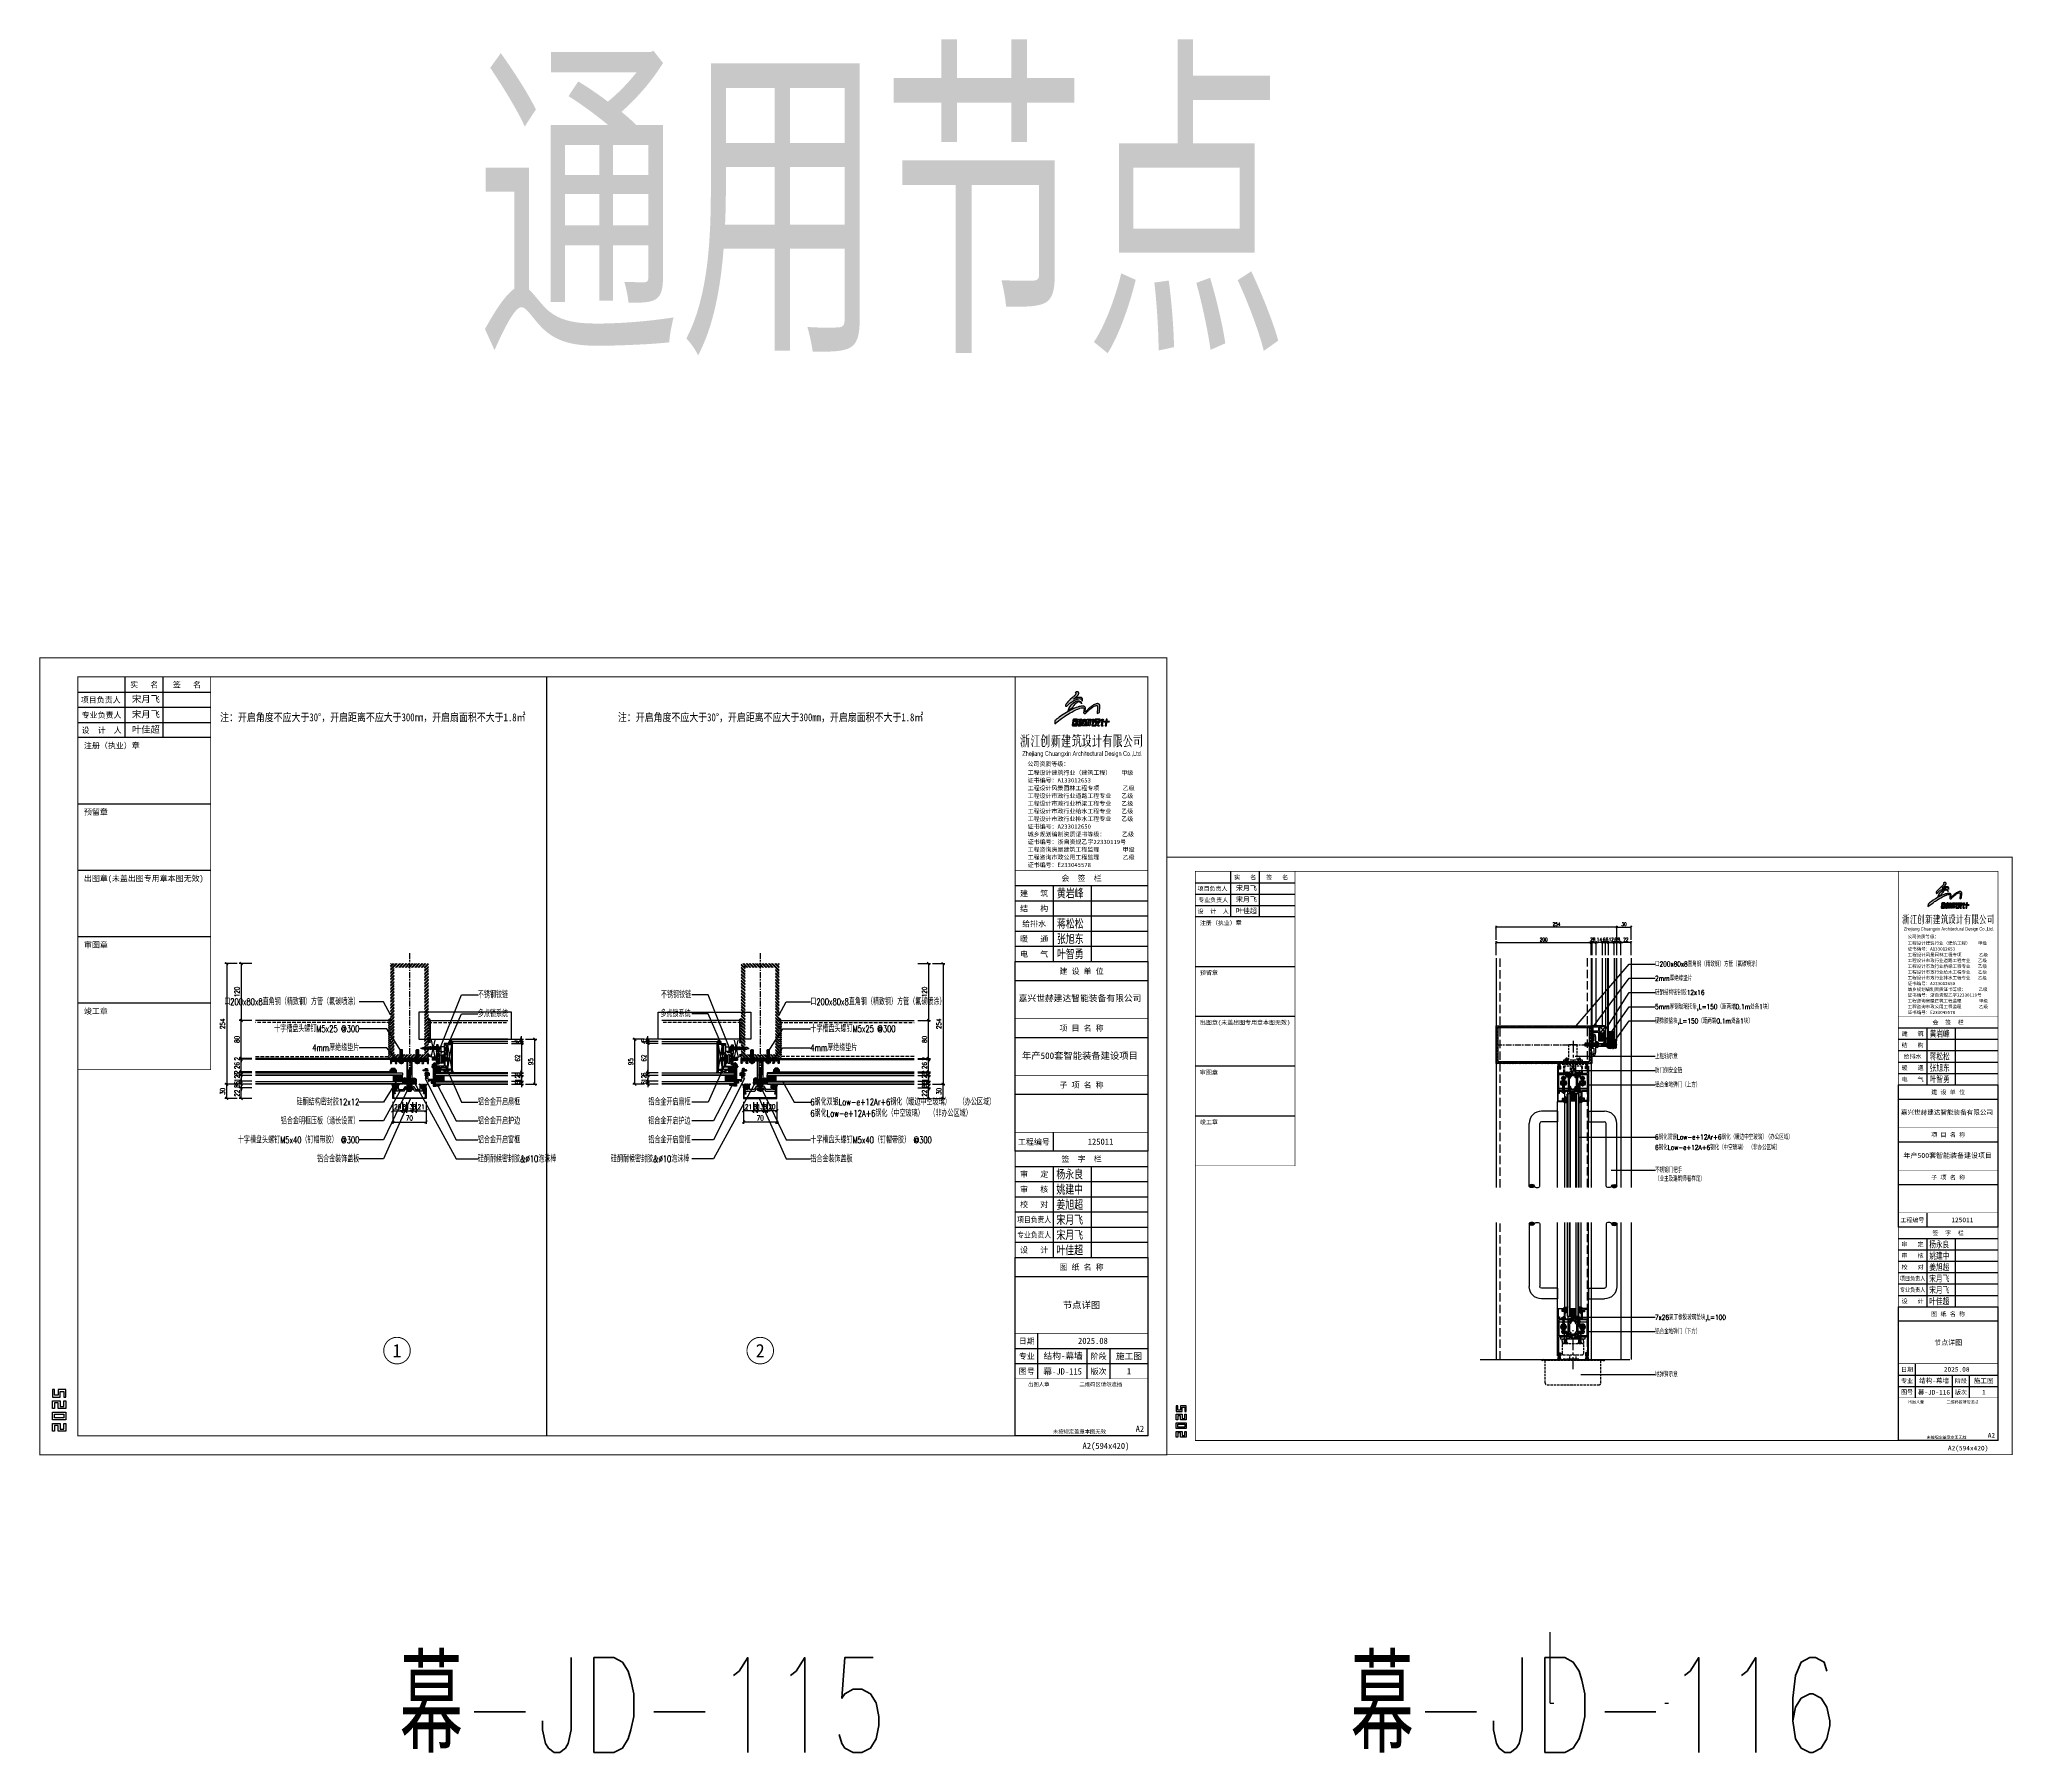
# Model space of a CAD drawing. Extents: x -160106 to 966792, y -663931 to 1550022.
# Drawn here: x -52926 to -48766, y -87453 to -83841 of the extents above; entities that cross this region are included whole.
import ezdxf
from ezdxf.enums import TextEntityAlignment as Align
from ezdxf.xclip import XClip

# ---------------------------------------------------------------- set-up
doc = ezdxf.new("R2010")
doc.units = 0
for name, pattern in [('AUSGEZOGEN', [0]), ('CENTER', [2, 1.25, -0.25, 0.25, -0.25]), ('DASHED', [0.75, 0.5, -0.25]), ('HIDDEN2', [0.1875, 0.125, -0.0625]), ('ZN-CENTER', [2, 1.25, -0.25, 0.25, -0.25]), ('ZN-DASH', [0.35, 0.25, -0.1])]:
    doc.linetypes.add(name, pattern=pattern)
for name, color, linetype in [('!ZN1-填充-8', 8, 'Continuous'), ('!ZN1-文字-7', 7, 'Continuous'), ('!ZN1-标注-173', 173, 'Continuous'), ('!ZN3-不锈钢板幕墙-7', 7, 'Continuous'), ('!ZN3-玻璃幕墙-4', 4, 'Continuous'), ('!ZN4-焊缝-8', 8, 'Continuous'), ('!ZN4-辅助材料-1', 1, 'Continuous'), ('!ZN4-配件-11', 11, 'Continuous'), ('!ZN5-钢材投影-40', 40, 'Continuous'), ('!ZN5-铝材投影-112', 112, 'Continuous'), ('!ZN5-铝材断面-6', 6, 'Continuous'), ('!ZN6-虚线-8', 8, 'ZN-DASH'), ('!ZN6-轴线-1', 1, 'ZN-CENTER'), ('0-cxFrame', 155, 'Continuous'), ('1辅助材料', 1, 'Continuous'), ('2钢材断面', 2, 'Continuous'), ('3符号', 173, 'Continuous'), ('A_Hatch', 8, 'Continuous'), ('bz', 1, 'Continuous'), ('DIM', 173, 'Continuous'), ('Fill', 8, 'Continuous'), ('pj', 4, 'Continuous'), ('qianming', 155, 'Continuous'), ('TC', 130, 'Continuous'), ('TEXT', 7, 'Continuous'), ('user', 7, 'Continuous'), ('WZ', 2, 'Continuous'), ('ZD-BOX', 11, 'Continuous'), ('ZX', 240, 'CENTER'), ('型材截面颜色', 253, 'Continuous'), ('焊缝', 8, 'Continuous')]:
    doc.layers.add(name, color=color, linetype=linetype)
for name, color, linetype, lineweight in [('0-cxText', 131, 'Continuous', 25), ('0CABR-填充', 8, 'Continuous', 5), ('0CABR-密封材料、垫片', 195, 'Continuous', 9), ('0填充', 8, 'Continuous', 13)]:
    doc.layers.add(name, color=color, linetype=linetype, lineweight=lineweight)
doc.styles.add('BZHZ', font='bzxw', dxfattribs={"width": 0.8, "bigfont": 'bzhz'})
doc.styles.add('cx_biaoti', font='')
doc.styles.add('cx_tuming', font='simhei.ttf')
doc.styles.add('cx_tuqian1', font='')
doc.styles.add('DHTEXT-1', font='ROMANS.shx', dxfattribs={"width": 0.7, "bigfont": 'CHINESE.shx'})
doc.styles.add('FS', font='simplex.shx', dxfattribs={"width": 0.7, "height": 5, "bigfont": 'TSSDCHN.SHX'})
doc.styles.add('HZ', font='romans.shx', dxfattribs={"width": 0.65, "bigfont": '&通用中文字体.shx'})
doc.styles.add('ZNDimTStyle', font='ROMANS.shx', dxfattribs={"width": 0.7, "bigfont": 'CHINESE.shx'})
doc.styles.add('ZNTextStyle', font='ROMANS.shx', dxfattribs={"width": 0.7, "bigfont": 'CHINESE.shx'})
doc.styles.add('ZY-STYLE', font='ROMANS.shx', dxfattribs={"width": 0.7, "bigfont": 'CHINESE.shx'})
doc.styles.add('中南符号', font='simhei.ttf')
doc.styles.add('图框宋体', font='', dxfattribs={"width": 0.75})
doc.styles.add('宋体', font='', dxfattribs={"width": 0.8})
doc.styles.add('黑体', font='simhei.ttf', dxfattribs={"height": 12})
doc.styles.get('cx_biaoti').set_extended_font_data('SimSun')
doc.styles.get('cx_tuqian1').set_extended_font_data('SimSun')
doc.styles.get('图框宋体').set_extended_font_data('SimSun')
doc.styles.get('宋体').set_extended_font_data('SimSun')
doc.dimstyles.new('ZN3', dxfattribs={"dimscale": 3, "dimtxt": 2.5, "dimasz": 1.5, "dimexe": 1, "dimexo": 2, "dimgap": 0.9, "dimtad": 1, "dimdec": 0, "dimdsep": 46, "dimtxsty": 'DHTEXT-1', "dimblk": 'ARCHTICK', "dimcen": 2.5, "dimclrd": 173, "dimclre": 173, "dimclrt": 7, "dimazin": 2, "dimtfac": 1, "dimtix": 1, "dimtmove": 2, "dimatfit": 3, "dimfxl": 0, "dimarcsym": 0})
doc.dimstyles.new('ZN4', dxfattribs={"dimscale": 4, "dimtxt": 2.5, "dimasz": 1.5, "dimexe": 1, "dimexo": 2, "dimgap": 0.9, "dimtad": 1, "dimdec": 0, "dimdsep": 46, "dimtxsty": 'DHTEXT-1', "dimblk": 'ARCHTICK', "dimcen": 2.5, "dimclrd": 173, "dimclre": 173, "dimclrt": 7, "dimazin": 2, "dimtfac": 1, "dimtix": 1, "dimtmove": 2, "dimatfit": 3, "dimfxl": 0, "dimarcsym": 0})
doc.dimstyles.new('ZN机械-3', dxfattribs={"dimscale": 3, "dimtxt": 2.5, "dimasz": 1.5, "dimexe": 1, "dimexo": 2, "dimgap": 0.9, "dimtad": 1, "dimdec": 0, "dimzin": 0, "dimdsep": 46, "dimtxsty": 'ZNDimTStyle', "dimcen": 2.5, "dimdle": 1, "dimclrd": 173, "dimclre": 173, "dimclrt": 7, "dimazin": 2, "dimtfac": 1, "dimtdec": 4, "dimtix": 1, "dimtmove": 2, "dimatfit": 3, "dimfxl": 0, "dimfrac": 2, "dimtolj": 1, "dimtzin": 0, "dimarcsym": 0})
pattern_1 = [(45, (6, 0), (-1.12253, 1.12253), []), (135, (6, 0), (-1.12253, -1.12253), [])]
pattern_2 = [(0, (6, 0), (0.79375, 1.5875), [0, -1.5875])]
pattern_3 = [(45, (-63849.03507, 7998.2761), (0.2525697034, 0.9260889125), [1.190625, -0.238125, 0, -0.238125])]

# ---------------------------------------------------------------- blocks, each defined once
blk = doc.blocks.new('20230625105620')
at = {"layer": '0CABR-填充'}
h = blk.add_hatch(dxfattribs=at)
h.set_pattern_fill('ANSI38', color=256, scale=0.3, angle=90)
h.set_pattern_definition([(135, (669.6331, -11486.4539), (-0.67351921, -0.67351921), []), (225, (669.6331, -11486.4539), (-0.67351921, -2.02055763), [2.38125, -1.42875])])
h.paths.add_polyline_path([(-5.2, 3.7), (-5.2, 4.5), (-8.5, 4.5), (-8.5, 7.5), (-5.2, 7.5), (-5.2, 8.3), (-9.5, 8.3), (-9.5, 3.7)])
h = blk.add_hatch(dxfattribs=at)
h.set_pattern_fill('ANSI38', color=256, scale=0.3, angle=90)
h.set_pattern_definition([(135, (669.6331, -11486.4539), (-0.67351921, -0.67351921), []), (225, (669.6331, -11486.4539), (-0.67351921, -2.02055763), [2.38125, -1.42875])])
h.paths.add_polyline_path([(-5.2, 3.7), (-5.2, 4.5), (-8.5, 4.5), (-8.5, 7.5), (-5.2, 7.5), (-5.2, 8.3), (-9.5, 8.3), (-9.5, 3.7)])
h = blk.add_hatch(dxfattribs=at)
h.set_pattern_fill('ANSI38', color=256, scale=0.3, angle=90)
h.set_pattern_definition([(135, (669.6331, -11498.4539), (-0.67351921, -0.67351921), []), (225, (669.6331, -11498.4539), (-0.67351921, -2.02055763), [2.38125, -1.42875])])
h.paths.add_polyline_path([(-5.2, -8.3), (-5.2, -7.5), (-8.5, -7.5), (-8.5, -4.5), (-5.2, -4.5), (-5.2, -3.7), (-9.5, -3.7), (-9.5, -8.3)])
h = blk.add_hatch(dxfattribs=at)
h.set_pattern_fill('ANSI38', color=256, scale=0.3, angle=90)
h.set_pattern_definition([(135, (669.6331, -11498.4539), (-0.67351921, -0.67351921), []), (225, (669.6331, -11498.4539), (-0.67351921, -2.02055763), [2.38125, -1.42875])])
h.paths.add_polyline_path([(-5.2, -8.3), (-5.2, -7.5), (-8.5, -7.5), (-8.5, -4.5), (-5.2, -4.5), (-5.2, -3.7), (-9.5, -3.7), (-9.5, -8.3)])
at = {"layer": '!ZN4-辅助材料-1'}
for points in [[(-5.2, 3.7), (-5.2, 4.5), (-8.5, 4.5), (-8.5, 7.5), (-5.2, 7.5), (-5.2, 8.3), (-9.5, 8.3), (-9.5, 3.7), (-5.2, 3.7)], [(-5.2, -3.7), (-5.2, -4.5), (-8.5, -4.5), (-8.5, -7.5), (-5.2, -7.5), (-5.2, -8.3), (-9.5, -8.3), (-9.5, -3.7), (-5.2, -3.7)]]:
    blk.add_lwpolyline(points, dxfattribs=at)
at = {"layer": '!ZN5-铝材投影-112'}
blk.add_lwpolyline([(-4.5, 4), (-4.5, -4, -0.414214), (-5, -4.5), (-8, -4.5, 0.414214), (-8.5, -5), (-8.5, -7, 0.414214), (-8, -7.5), (-4.5, -7.5, -0.414214), (-4, -8), (-4, -19, -0.414214), (-4.5, -19.5, 0.414214), (-5, -20), (-5, -21.5), (-1.5, -21.5, 0.339454), (-1, -21.1), (0.5, -15.5), (0.5, -0.5), (0, 0), (0.5, 0.5), (0.5, 15.5), (-1, 21.1, 0.339454), (-1.5, 21.5), (-5, 21.5), (-5, 20, 0.414214), (-4.5, 19.5, -0.414214), (-4, 19), (-4, 8, -0.414214), (-4.5, 7.5), (-8, 7.5, 0.414214), (-8.5, 7), (-8.5, 5, 0.414214), (-8, 4.5), (-5, 4.5, -0.414214), (-4.5, 4)], format="xyb", close=True, dxfattribs=at)
at = {"layer": '0CABR-密封材料、垫片'}
for points in [[(-5.2, 3.7), (-5.2, 4.5), (-8.5, 4.5), (-8.5, 7.5), (-5.2, 7.5), (-5.2, 8.3), (-9.5, 8.3), (-9.5, 3.7), (-5.2, 3.7)], [(-5.2, -3.7), (-5.2, -4.5), (-8.5, -4.5), (-8.5, -7.5), (-5.2, -7.5), (-5.2, -8.3), (-9.5, -8.3), (-9.5, -3.7), (-5.2, -3.7)]]:
    blk.add_lwpolyline(points, dxfattribs=at)
blk = doc.blocks.new('*U3024')
at = {"color": 0, "linetype": 'ZN-CENTER', "ltscale": 3}
blk.add_line((-7.1, 0), (25.2, 0), dxfattribs=at)
at = {"linetype": 'ByBlock', "ltscale": 10}
for p, q in [((-6.2, 0.6), (-5, 0.6)), ((-5.5, 3.3), (-1.6, 0.2)), ((-5, 0.6), (-5, -0.6)), ((-3.1, 6), (-1.6, 6)), ((-2.4, 0.8), (-2.4, -0.8)), ((-1.6, -6), (-1.6, 6)), ((-1.6, -4.6), (-1.6, 4.6)), ((-1.6, 4.6), (0, 4.6)), ((0, 0), (-1.6, 0.6)), ((0, 4.6), (0, -4.6)), ((0, 3), (22.5, 3)), ((0, 2.5), (23, 2.5)), ((22.5, -3), (22.5, 3)), ((22.5, 3), (23.4, 2.1)), ((23.4, -2.1), (23.4, 2.1)), ((-5, -0.6), (-6.2, -0.6)), ((-5.5, -3.3), (-1.6, -0.2)), ((-3.1, -6), (-1.6, -6)), ((0, -0.8), (-1.6, -0.3)), ((0, -4.6), (-1.6, -4.6)), ((0, -2.5), (23, -2.5)), ((0, -3), (22.5, -3)), ((22.5, -3), (23.4, -2.1))]:
    blk.add_line(p, q, dxfattribs=at)
for centre, start, end in [((0.6, 0.3), 123.0516, 177.2303), ((0.6, -0.3), 182.7697, 236.9484)]:
    blk.add_arc(centre, 6.84, start, end, dxfattribs=at)
at = {"layer": 'Defpoints', "color": 0, "ltscale": 10, "style": 'DHTEXT-1', "width": 0.7}
blk.add_text('M6', height=1, rotation=90, dxfattribs=at).set_placement((-2.3, -2.7), align=Align.CENTER)
blk = doc.blocks.new('16胶缝')
at = {"layer": '!ZN1-填充-8', "ltscale": 0.1}
h = blk.add_hatch(dxfattribs=at)
h.set_pattern_fill('HONEY', color=256, scale=10, style=0)
h.set_pattern_definition([(5e-15, (-19679.56, -11324.3713), (1.875, 1.08253175), [1.25, -2.5]), (120, (-19679.56, -11324.3713), (-1.874999996, 1.082531757), [1.25, -2.5]), (60, (-19679.56, -11324.3713), (4e-09, 2.165063507), [-2.5, 1.25])])
edge = h.paths.add_edge_path()
edge.add_ellipse((8, 13.4), major_axis=(0, -8.15), ratio=0.981746, start_angle=0, end_angle=360)
h = blk.add_hatch(dxfattribs=at)
h.set_pattern_fill('ANSI36', color=256, scale=10, style=0)
h.set_pattern_definition([(45, (-19679.5754, -11324.3713), (0.66291261, 2.43067956), [3.125, -0.625, 0, -0.625])])
edge = h.paths.add_edge_path()
edge.add_ellipse((8, 13.4), major_axis=(0.87, 8.1), ratio=0.981332, start_angle=124.6263, end_angle=247.3977, ccw=False)
edge.add_arc((0, 10.2), 1.2, 269.9716, 324.4867, ccw=False)
edge.add_line((0, 9), (0, 0))
edge.add_arc((8, -24.9), 26.2, 432.2032, 467.7968, ccw=False)
edge.add_line((16, 0), (16, 9))
edge.add_arc((16, 10.2), 1.23, 216.5906, 269.6986, ccw=False)
at = {"layer": '!ZN4-辅助材料-1', "color": 1, "ltscale": 0.1}
blk.add_arc((8, -24.9), 26.2, 72.2032, 107.7968, dxfattribs=at)
blk.add_ellipse((8, 13.4), major_axis=(0, -8.15), ratio=0.981746, dxfattribs=at)
blk.add_point((8, 0), dxfattribs=at)
blk = doc.blocks.new('胶缝断面')
at = {"color": 7, "ltscale": 0.1, "extrusion": (0, 0, -1), "zscale": -1, "rotation": 180}
blk.add_blockref('16胶缝', (8, 0), dxfattribs=at)
blk = doc.blocks.new('*U972')
at = {"layer": '!ZN1-填充-8'}
h = blk.add_hatch(dxfattribs=at)
h.set_pattern_fill('ANSI37', color=256, scale=0.5, style=0)
h.set_pattern_definition(pattern_1)
h.paths.add_polyline_path([(0, 5), (0, 19), (1, 18), (14, 18), (14, 17.7), (12, 15.7), (12, 8.3), (14, 6.2), (14, 6), (1, 6)])
h = blk.add_hatch(dxfattribs=at)
h.set_pattern_fill('DOTS', color=8, style=0)
h.set_pattern_definition(pattern_2)
h.paths.add_polyline_path([(13, 15.3), (13, 8.7), (14.4, 7.2), (17.8, 7.2), (17.8, 16.7), (14.4, 16.7)])
for points in [[(18.8, 18), (14, 18), (14, 17.7), (18.8, 17.7)], [(18.8, 6.2), (14, 6.2), (14, 6), (18.8, 6)]]:
    blk.add_hatch(color=256, dxfattribs=at).paths.add_polyline_path(points)
for p, q in [((0, 23), (174.6, 23)), ((0, 19), (174.6, 19)), ((0, 5), (174.6, 5)), ((0, 1), (174.6, 1))]:
    blk.add_line(p, q, dxfattribs=at)
at = {"layer": '!ZN3-玻璃幕墙-4'}
for points in [[(174.6, 24), (1, 24), (0, 23), (0, 19), (1, 18), (174.6, 18)], [(174.6, 6), (1, 6), (0, 5), (0, 1), (1, 0), (174.6, 0)]]:
    blk.add_lwpolyline(points, dxfattribs=at)
at = {"layer": '!ZN4-辅助材料-1'}
for points in [[(0, 5), (0, 19), (1, 18), (14, 18), (14, 17.7), (12, 15.7), (12, 8.3), (12, 8.3), (14, 6.2), (14, 6), (1, 6), (0, 5)], [(12, 15.7), (12, 8.3), (14, 6.2), (19, 6.2), (19, 17.7), (14, 17.7)], [(13, 15.3), (13, 8.7), (14.4, 7.2), (17.8, 7.2), (17.8, 16.7), (14.4, 16.7)], [(18.8, 18), (14, 18), (14, 17.7), (18.8, 17.7)], [(18.8, 6.2), (14, 6.2), (14, 6), (18.8, 6)]]:
    blk.add_lwpolyline(points, close=True, dxfattribs=at)
blk.add_lwpolyline([(18.4, 17.7), (18.4, 17.7), (14, 17.7), (12.1, 15.7), (12.1, 8.3), (14, 6.3), (18.4, 6.3), (18.4, 6.2), (18.4, 6.3)], dxfattribs=at)
at = {"layer": 'Defpoints', "color": 250}
for p in [(0, 24), (0, 18), (0, 6), (0, 0), (12, 6)]:
    blk.add_point(p, dxfattribs=at)
blk = doc.blocks.new('20230625110549')
at = {"layer": '!ZN1-填充-8', "ltscale": 20}
h = blk.add_hatch(color=256, dxfattribs=at)
h.dxf.hatch_style = 1
h.paths.add_polyline_path([(0, 5), (0, 0), (5, 0, 0.414214)])
at = {"layer": '0CABR-填充', "ltscale": 20}
blk.add_line((0, 0), (0, 5), dxfattribs=at)
blk.add_arc((0, 0), 5, 0, 90, dxfattribs=at)
blk = doc.blocks.new('20250822103150', base_point=(-89262.6, -87415.1))
at = {"layer": '!ZN4-辅助材料-1'}
blk.add_lwpolyline([(-89131.2, -87413.1), (-89152.3, -87413.1), (-89152.3, -87407.1), (-89131.2, -87407.1), (-89131.2, -87413.1), (-89152.3, -87407.1), (-89131.2, -87407.1), (-89152.3, -87413.1)], dxfattribs=at)
at = {"layer": '!ZN5-钢材投影-40'}
blk.add_lwpolyline([(-89142.2, -87418.1), (-89131.2, -87416.1), (-89131.2, -87413.1), (-89182.6, -87413.1), (-89182.6, -87418.1), (-89142.1, -87418.1)], close=True, dxfattribs=at)
at = {"layer": '0CABR-填充', "ltscale": 20}
blk.add_blockref('20230625110549', (-89182.6, -87413.1), dxfattribs=at)
at = {"layer": '0CABR-填充', "ltscale": 20, "xscale": -1, "rotation": 180}
blk.add_blockref('20230625110549', (-89182.6, -87418.1), dxfattribs=at)
blk = doc.blocks.new('20240131155736')
at = {"layer": '!ZN1-填充-8'}
h = blk.add_hatch(dxfattribs=at)
h.set_pattern_fill('ANSI36', color=256, scale=0.5, angle=270, style=0)
h.set_pattern_definition([(315, (4155.5162, -11794.8225), (1.54348152, -0.420949506), [1.984375, -0.396875, 0, -0.396875])])
h.paths.add_polyline_path([(-0.8, 0.7), (-0.8, -0.8), (1.3, -0.8), (1.3, 0.7)])
at = {"layer": '!ZN4-辅助材料-1', "linetype": 'AUSGEZOGEN'}
blk.add_line((-1.3, 0.7), (1.3, 0.7), dxfattribs=at)
blk = doc.blocks.new('20240131160147')
at = {"layer": '!ZN5-铝材断面-6'}
blk.add_lwpolyline([(-3.4, 1.2), (-3.4, 19.7), (-0.9, 19.7), (-0.9, -10.8), (9.1, -10.8), (9.1, -12.3), (-17.3, -12.3), (-17.3, 15.2, -0.414214), (-16.3, 16.2), (-15.1, 16.2, -0.414214), (-14.1, 15.2), (-14.1, 13.7), (-14.3, 13.7, 0.414214), (-14.8, 13.2), (-14.8, 1.2)], format="xyb", close=True, dxfattribs=at)
blk.add_lwpolyline([(-14.8, -0.8), (-14.8, -9.8), (-3.4, -9.8), (-3.4, -0.8)], close=True, dxfattribs=at)
at = {"layer": '!ZN1-填充-8', "ltscale": 50, "xscale": -1, "rotation": 180}
blk.add_blockref('20240131155736', (9.9, -11.5), dxfattribs=at)
blk = doc.blocks.new('20250822102610', base_point=(-89164.6, -87453.6))
at = {"layer": '!ZN1-填充-8'}
h = blk.add_hatch(dxfattribs=at)
h.set_pattern_fill('ANSI37', color=256, style=0)
h.set_pattern_definition([(45, (0, 0), (-1.122532015, 1.122532015), []), (135, (0, 0), (-1.122532015, -1.122532015), [])])
edge = h.paths.add_edge_path()
edge.add_line((-89165.1, -87423.1), (-89151.6, -87423.1))
edge.add_line((-89151.6, -87423.1), (-89152.6, -87424.1))
edge.add_line((-89152.6, -87424.1), (-89152.6, -87439.1))
edge.add_line((-89152.6, -87439.1), (-89164.6, -87439.1))
edge.add_line((-89164.6, -87439.1), (-89164.6, -87423.6))
edge.add_arc((-89165.1, -87423.6), 0.5, 359.9997, 450)
at = {"layer": '!ZN1-填充-8', "ltscale": 100}
for p, q in [((-89164.6, -87453.6), (-89152.6, -87439.1)), ((-89152.6, -87453.6), (-89164.6, -87439.1))]:
    blk.add_line(p, q, dxfattribs=at)
at = {"layer": '!ZN4-辅助材料-1', "linetype": 'AUSGEZOGEN'}
blk.add_lwpolyline([(-89165.1, -87423.1), (-89151.6, -87423.1), (-89152.6, -87424.1), (-89152.6, -87439.1), (-89164.6, -87439.1), (-89164.6, -87423.6, 0.414215), (-89165.1, -87423.1), (-89165.1, -87423.1)], format="xyb", dxfattribs=at)
blk.add_lwpolyline([(-89152.6, -87439.1), (-89164.6, -87439.1), (-89164.6, -87442.1)], dxfattribs=at)
blk.add_lwpolyline([(-89164.6, -87439.1), (-89164.6, -87453.6), (-89152.6, -87453.6), (-89152.6, -87439.1)], close=True, dxfattribs=at)
blk = doc.blocks.new('20250822103338', base_point=(-89182.6, -87455.1))
at = {"layer": '0填充'}
h = blk.add_hatch(dxfattribs=at)
h.set_pattern_fill('ANSI38', color=256, angle=360, style=0)
h.set_pattern_definition([(45, (0, 0), (-1.122532015, 1.122532015), []), (135, (0, 0), (-3.367596045, 1.122532015), [3.96875, -2.38125])])
h.paths.add_polyline_path([(-89182.6, -87453.1), (-89180.6, -87453.1), (-89180.6, -87427.6), (-89182.6, -87427.6)])
at = {"layer": '型材截面颜色', "ltscale": 60}
h = blk.add_hatch(dxfattribs=at)
h.set_pattern_fill('ANSI36', color=256, scale=0.3, angle=90)
h.set_pattern_definition([(135, (0, 0), (-0.9260889125, 0.2525697034), [1.190625, -0.238125, 0, -0.238125])])
h.paths.add_polyline_path([(-89182.6, -87455.1), (-89182.6, -87453.1), (-89180.6, -87453.1), (-89180.6, -87455.1)])
at = {"layer": '!ZN4-辅助材料-1'}
for points in [[(-89180.6, -87427.6), (-89182.6, -87427.6), (-89182.6, -87453.1), (-89180.6, -87453.1)], [(-89182.6, -87455.1), (-89182.6, -87453.1), (-89180.6, -87453.1), (-89180.6, -87455.1)]]:
    blk.add_lwpolyline(points, close=True, dxfattribs=at)
at = {"layer": '0CABR-密封材料、垫片'}
blk.add_lwpolyline([(-89180.6, -87427.6), (-89182.6, -87427.6), (-89182.6, -87455.1), (-89180.6, -87455.1)], close=True, dxfattribs=at)
blk = doc.blocks.new('20250822103828')
at = {"layer": '!ZN4-辅助材料-1', "ltscale": 100}
for name, p in [('20250822103338', (0, 0)), ('20250822102610', (18.4, 1.5))]:
    blk.add_blockref(name, p, dxfattribs=at)
at = {"layer": '!ZN6-虚线-8', "ltscale": 50}
blk.add_blockref('20240131160147', (19.3, 12.3), dxfattribs=at)
blk = doc.blocks.new('毛条002')
at = {"layer": '!ZN4-辅助材料-1'}
for points in [[(-1, 1.5), (-2.7, 7.5)], [(-0.8, 1.5), (-2.2, 7.5)], [(-0.6, 1.5), (-1.7, 7.5)], [(-0.4, 1.5), (-1.1, 7.5)], [(-0.3, 1.5), (-0.6, 7.5)], [(-0.1, 1.5), (-0.3, 7.5)], [(0.1, 1.5), (0.3, 7.5)], [(0.3, 1.5), (0.6, 7.5)], [(0.4, 1.5), (1.1, 7.5)], [(0.6, 1.5), (1.7, 7.5)], [(0.8, 1.5), (2.2, 7.5)], [(1, 1.5), (2.7, 7.5)]]:
    blk.add_lwpolyline(points, dxfattribs=at)
blk.add_lwpolyline([(-1.7, -0.5), (-1.7, 1.5), (1.8, 1.5), (1.8, -0.5)], close=True, dxfattribs=at)
blk = doc.blocks.new('14.8隔热条2440')
at = {"layer": '!ZN1-填充-8', "ltscale": 500}
h = blk.add_hatch(dxfattribs=at)
h.set_pattern_fill('多孔材料', color=8, scale=0.5, angle=180)
h.set_pattern_definition([(225, (-28183.0622, 22083.859), (1.000001017, -1.000001017), []), (315, (-28183.0622, 22083.859), (1.000001017, 1.000001017), [])])
edge = h.paths.add_edge_path()
edge.add_arc((1, -1.3), 1, 180, 235)
edge.add_line((0.4, -2.1), (2.7, -3.8))
edge.add_arc((2.5, -4.2), 0.5, 0, 55, ccw=False)
edge.add_line((3, -4.2), (3, -4.5))
edge.add_arc((2.2, -4.5), 0.8, -30, 0, ccw=False)
edge.add_line((2.8, -4.9), (1.8, -6.7))
edge.add_arc((2, -6.8), 0.2, 150, 180)
edge.add_line((1.8, -6.8), (1.8, -7))
edge.add_arc((2.2, -7), 0.4, 180, 270)
edge.add_line((2.2, -7.4), (2.8, -7.4))
edge.add_line((2.8, -7.4), (2.8, -7.3))
edge.add_line((2.8, -7.3), (3.2, -7.3))
edge.add_arc((3.2, -7.1), 0.2, 270, 360)
edge.add_line((3.4, -7.1), (3.4, -7))
edge.add_arc((3.2, -7), 0.2, 360, 385.0078)
edge.add_arc((3.9, -6.7), 0.6, -25.0078, 205.0078, ccw=False)
edge.add_arc((4.6, -7), 0.2, 154.9922, 180)
edge.add_line((4.4, -7), (4.4, -7.1))
edge.add_arc((4.6, -7.1), 0.2, 180, 270)
edge.add_line((4.6, -7.3), (5, -7.3))
edge.add_line((5, -7.3), (5, -7.4))
edge.add_line((5, -7.4), (5.6, -7.4))
edge.add_arc((5.6, -7), 0.4, 270, 360)
edge.add_line((6, -7), (6, -6.8))
edge.add_arc((5.8, -6.8), 0.2, 0, 30)
edge.add_line((6, -6.7), (5, -4.9))
edge.add_arc((5.7, -4.5), 0.8, 180, 210, ccw=False)
edge.add_line((4.9, -4.5), (4.9, -3.6))
edge.add_arc((3.9, -3.6), 1, 0, 55)
edge.add_line((4.4, -2.7), (2, -1))
edge.add_arc((2.3, -0.6), 0.5, 180, 235, ccw=False)
edge.add_line((1.8, -0.6), (1.8, 0.6))
edge.add_arc((2.3, 0.6), 0.5, 125, 180, ccw=False)
edge.add_line((2, 1), (4.4, 2.7))
edge.add_arc((3.9, 3.6), 1, 305, 360)
edge.add_line((4.9, 3.6), (4.9, 4.5))
edge.add_arc((5.7, 4.5), 0.8, 150, 180, ccw=False)
edge.add_line((5, 4.9), (6, 6.7))
edge.add_arc((5.8, 6.8), 0.2, 330, 360)
edge.add_line((6, 6.8), (6, 7))
edge.add_arc((5.6, 7), 0.4, 0, 90)
edge.add_line((5.6, 7.4), (5, 7.4))
edge.add_line((5, 7.4), (5, 7.3))
edge.add_line((5, 7.3), (4.6, 7.3))
edge.add_arc((4.6, 7.1), 0.2, 90, 180)
edge.add_line((4.4, 7.1), (4.4, 7))
edge.add_arc((4.6, 7), 0.2, 180, 205.0078)
edge.add_arc((3.9, 6.6), 0.6, -205.0078, 25.0078, ccw=False)
edge.add_arc((3.2, 7), 0.2, 334.9922, 360)
edge.add_line((3.4, 7), (3.4, 7.1))
edge.add_arc((3.2, 7.1), 0.2, 0, 90)
edge.add_line((3.2, 7.3), (2.8, 7.3))
edge.add_line((2.8, 7.3), (2.8, 7.4))
edge.add_line((2.8, 7.4), (2.2, 7.4))
edge.add_arc((2.2, 7), 0.4, 90, 180)
edge.add_line((1.8, 7), (1.8, 6.8))
edge.add_arc((2, 6.8), 0.2, 180, 210)
edge.add_line((1.8, 6.7), (2.8, 4.9))
edge.add_arc((2.2, 4.5), 0.8, 0, 30, ccw=False)
edge.add_line((3, 4.5), (3, 4.2))
edge.add_arc((2.5, 4.2), 0.5, -55, 0, ccw=False)
edge.add_line((2.7, 3.8), (0.4, 2.1))
edge.add_arc((1, 1.3), 1, 125, 180)
edge.add_line((0, 1.3), (0, -1.3))
at = {"layer": '!ZN4-辅助材料-1'}
for centre in [(3.9, 6.6), (3.9, -6.7)]:
    blk.add_circle(centre, 0.6, dxfattribs=at)
at = {"layer": 'Defpoints', "color": 2, "ltscale": 10, "style": 'ZY-STYLE', "width": 0.7}
blk.add_text('14.8隔热条2440', height=0.5, rotation=270, dxfattribs=at).set_placement((0.7, 2))
blk = doc.blocks.new('DTM002')
at = {"layer": '!ZN5-铝材断面-6'}
for points in [[(-30.3, 22.8), (-30.3, 31.2, -0.414214), (-30, 31.5), (-26.3, 31.5, 0.414214), (-26, 31.8), (-26, 37.2, 0.414214), (-26.3, 37.5), (-27.7, 37.5, 0.414214), (-28, 37.2), (-28, 36.8, 0.414214), (-27.7, 36.5), (-27.3, 36.5, -0.414214), (-27, 36.2), (-27, 32.8, -0.414214), (-27.3, 32.5), (-31.2, 32.5, -0.414214), (-31.5, 32.8), (-31.5, 36.2, -0.414214), (-31.2, 36.5), (-30.8, 36.5, 0.414214), (-30.5, 36.8), (-30.5, 37.2, 0.414214), (-30.8, 37.5), (-32.2, 37.5, 0.414214), (-32.5, 37.2), (-32.5, -17.7, 0.414214), (-32, -18.2), (-29.8, -18.2, 0.559451), (-29.5, -17.8), (-30.5, -15.9, -0.559451), (-30.2, -15.5), (-18.3, -15.5, -0.414204), (-18, -15.8), (-18, -16.7, -0.414223), (-18.3, -17), (-19.5, -17, 0.414223), (-19.8, -17.3), (-19.8, -17.9, 0.414204), (-19.5, -18.2), (-17.1, -18.2, 0.414223), (-16.8, -17.9), (-16.8, -15.8, -0.414223), (-16.5, -15.5), (-7.9, -15.5, 0.414214), (-7.4, -15), (-7.4, -13.8), (-7.3, -13.6), (-7.1, -13.5), (-6.2, -13.5), (-6, -13.6), (-5.9, -13.7), (-5.8, -13.9), (-5.7, -14), (-4.3, -14.5), (-4.1, -14.5), (-3.9, -14.4), (-3.9, -14.2), (-4.1, -11.7), (-4.2, -11.6), (-4.6, -11.3), (-4.8, -11.2), (-4.9, -11.3), (-4.9, -11.5), (-5, -11.6), (-5.1, -11.7), (-7.1, -12.2), (-7.1, -12.2), (-7.1, -12.2), (-7.3, -12.2), (-7.5, -12.1), (-7.6, -11.9), (-7.5, -11.7), (-7.4, -11.5), (-7.4, -7.6), (-7.3, -7.4), (-7.1, -7.3), (-6.9, -7.3), (-6.8, -7.3), (-6.7, -7.3), (-5.2, -8.3), (-5, -8.3), (-4.9, -8.1), (-4.9, -6.7), (-4.9, -6.5), (-5, -6.3), (-5.1, -6.1), (-5.2, -5.9), (-5.4, -5.8), (-6.9, -4.9), (-7.1, -4.8), (-7.2, -4.6), (-7.3, -4.4), (-7.4, -4.2), (-7.4, -4), (-7.4, 11), (-7.4, 11.2), (-7.3, 11.4), (-7.2, 11.6), (-7.1, 11.8), (-6.9, 11.9), (-5.4, 12.8), (-5.2, 12.9), (-5.1, 13.1), (-5, 13.3), (-4.9, 13.5), (-4.9, 13.7), (-4.9, 15.1), (-5, 15.3), (-5.2, 15.3), (-6.7, 14.3), (-6.8, 14.3), (-6.9, 14.3), (-7.1, 14.3), (-7.3, 14.4), (-7.4, 14.6), (-7.4, 18.5), (-7.5, 18.7), (-7.6, 18.9), (-7.5, 19.1), (-7.3, 19.2), (-7.1, 19.2), (-7.1, 19.2), (-7.1, 19.2), (-5.1, 18.7), (-5, 18.6), (-4.9, 18.5), (-4.9, 18.3), (-4.8, 18.2), (-4.6, 18.3), (-4.2, 18.6), (-4.1, 18.7), (-3.9, 21.2), (-3.9, 21.4), (-4.1, 21.5), (-4.3, 21.5), (-5.7, 21), (-5.8, 20.9), (-5.9, 20.7), (-6, 20.6), (-6.2, 20.5), (-7.1, 20.5), (-7.3, 20.6), (-7.4, 20.8), (-7.4, 22, 0.414214), (-7.9, 22.5), (-30, 22.5, -0.414214)], [(-30, 20.3), (-9.9, 20.3, -0.414214), (-9.6, 20), (-9.6, -13, -0.414214), (-9.9, -13.3), (-30, -13.3, -0.414214), (-30.3, -13), (-30.3, 20, -0.414214)], [(32, -37.5), (17.3, -37.5, -0.414214), (17, -37.2), (17, -35.8, -0.414214), (17.3, -35.5), (18, -35.5), (18, -35.7), (18.7, -35.5), (18.7, -35.7), (19.4, -35.5), (19.4, -36, 0.668179), (20.3, -36.4), (21.7, -34.9, 0.198904), (21.8, -34.7), (21.8, -32.5, 0.414214), (21.5, -32.2), (19.4, -32.2), (19.4, -32.5), (18.7, -32.2), (18.7, -32.5), (18, -32.2), (18, -32.5), (17.3, -32.5, -0.414223), (17, -32.2), (17, -15.8, 0.414214), (16.7, -15.5), (7.9, -15.5, -0.414214), (7.4, -15), (7.4, -13.8), (7.3, -13.6), (7.1, -13.5), (6.2, -13.5), (6, -13.6), (5.9, -13.7), (5.8, -13.9), (5.7, -14), (4.3, -14.5), (4.1, -14.5), (3.9, -14.4), (3.9, -14.2), (4.1, -11.7), (4.2, -11.6), (4.6, -11.3), (4.8, -11.2), (4.9, -11.3), (4.9, -11.5), (5, -11.6), (5.1, -11.7), (7.1, -12.2), (7.1, -12.2), (7.1, -12.2), (7.3, -12.2), (7.5, -12.1), (7.6, -11.9), (7.5, -11.7), (7.4, -11.5), (7.4, -7.6), (7.3, -7.4), (7.1, -7.3), (6.9, -7.3), (6.8, -7.3), (6.7, -7.3), (5.2, -8.3), (5, -8.3), (4.9, -8.1), (4.9, -6.7), (4.9, -6.5), (5, -6.3), (5.1, -6.1), (5.2, -5.9), (5.4, -5.8), (6.9, -4.9), (7.1, -4.8), (7.2, -4.6), (7.3, -4.4), (7.4, -4.2), (7.4, -4), (7.4, 11), (7.4, 11.2), (7.3, 11.4), (7.2, 11.6), (7.1, 11.8), (6.9, 11.9), (5.4, 12.8), (5.2, 12.9), (5.1, 13.1), (5, 13.3), (4.9, 13.5), (4.9, 13.7), (4.9, 15.1), (5, 15.3), (5.2, 15.3), (6.7, 14.3), (6.8, 14.3), (6.9, 14.3), (7.1, 14.3), (7.3, 14.4), (7.4, 14.6), (7.4, 18.5), (7.5, 18.7), (7.6, 18.9), (7.5, 19.1), (7.3, 19.2), (7.1, 19.2), (7.1, 19.2), (7.1, 19.2), (5.1, 18.7), (5, 18.6), (4.9, 18.5), (4.9, 18.3), (4.8, 18.2), (4.6, 18.3), (4.2, 18.6), (4.1, 18.7), (3.9, 21.2), (3.9, 21.4), (4.1, 21.5), (4.3, 21.5), (5.7, 21), (5.8, 20.9), (5.9, 20.7), (6, 20.6), (6.2, 20.5), (7.1, 20.5), (7.3, 20.6), (7.4, 20.8), (7.4, 22, -0.414214), (7.9, 22.5), (30, 22.5, 0.414214), (30.3, 22.8), (30.3, 31.2, 0.414214), (30, 31.5), (26.3, 31.5, -0.414214), (26, 31.8), (26, 37.2, -0.414214), (26.3, 37.5), (27.7, 37.5, -0.414214), (28, 37.2), (28, 36.8, -0.414214), (27.7, 36.5), (27.3, 36.5, 0.414214), (27, 36.2), (27, 32.8, 0.414214), (27.3, 32.5), (31.2, 32.5, 0.414214), (31.5, 32.8), (31.5, 36.2, 0.414214), (31.2, 36.5), (30.8, 36.5, -0.414214), (30.5, 36.8), (30.5, 37.2, -0.414214), (30.8, 37.5), (32.2, 37.5, -0.414214), (32.5, 37.2), (32.5, -37, -0.414214)], [(9.9, 20.3), (30, 20.3, -0.414214), (30.3, 20), (30.3, -13, -0.414214), (30, -13.3), (9.9, -13.3, -0.414214), (9.6, -13), (9.6, 20, -0.414214)], [(19.2, -29.7), (19.2, -15.8, -0.414214), (19.5, -15.5), (30, -15.5, -0.414214), (30.3, -15.8), (30.3, -35, -0.414214), (30, -35.3), (24.3, -35.3, -0.414214), (24, -35), (24, -30.3, 0.414214), (23.7, -30), (19.5, -30, -0.414214)]]:
    blk.add_lwpolyline(points, format="xyb", close=True, dxfattribs=at)
at = {"ltscale": 20, "rotation": 270}
blk.add_blockref('14.8隔热条2440', (0, 20.5), dxfattribs=at)
at = {"ltscale": 20, "xscale": -1, "rotation": 270}
blk.add_blockref('14.8隔热条2440', (0, -13.5), dxfattribs=at)
blk = doc.blocks.new('DTM004')
at = {"layer": '!ZN5-铝材断面-6'}
blk.add_lwpolyline([(-7.9, 5.3), (-7.9, 5.7, 0.338321), (-8.2, 6.2, -0.338321), (-8.5, 6.5), (-8.5, 7.5, -0.414214), (-8.2, 7.8), (10.5, 7.8, -0.414214), (10.8, 7.5), (10.8, -7.6, -0.414214), (10.7, -7.8), (9.1, -7.8, -0.414204), (8.8, -7.5), (8.8, -6.8), (9.1, -6.8), (8.8, -6.1), (9.1, -6.1), (8.8, -5.4), (9.3, -5.4, 0.668179), (9.7, -4.5), (8.2, -3, 0.198904), (8, -3), (5.9, -3, 0.414214), (5.6, -3.3), (5.6, -5.4), (5.8, -5.4), (5.6, -6.1), (5.8, -6.1), (5.6, -6.8), (5.8, -6.8), (5.8, -7.6, -0.414223), (5.6, -7.8), (-6.3, -7.8, -0.339454), (-7.2, -7), (-7.8, -5, 0.339454), (-8.1, -4.8), (-9.8, -4.8, 0.618034), (-9.9, -5.1, -0.162278), (-9.9, -5.2), (-9.9, -6.2, -0.668179), (-10.4, -6.4), (-10.6, -6.2, -0.198912), (-10.9, -5.5), (-10.9, -4, -0.414214), (-10.4, -3.5), (-8.1, -3.5, -0.339454), (-6.6, -4.7), (-6.2, -6.3, 0.339454), (-5.9, -6.5), (4.2, -6.5, 0.414214), (4.4, -6.3), (4.4, -2.1, -0.414214), (4.7, -1.8), (8.5, -1.8, -0.198904), (8.7, -1.8), (9.1, -2.2, 0.668167), (9.7, -2), (9.7, 6.2, 0.414214), (9.3, 6.6), (-6.4, 6.6, 0.451416), (-6.7, 6.2), (-6.7, 5.1, -0.414214), (-8.2, 3.6), (-9.6, 3.6, 0.198912), (-9.8, 3.5), (-10.1, 3.1, -0.668179), (-10.7, 3.3), (-10.7, 4.1, -0.198912), (-10.4, 4.8), (-10.2, 5, -0.339454), (-9.9, 5), (-9.5, 4.8, 0.131652), (-9.4, 4.8), (-8.4, 4.8, 0.414214)], format="xyb", close=True, dxfattribs=at)
blk = doc.blocks.new('塞入式胶条01')
at = {"layer": '!ZN1-填充-8', "ltscale": 500}
h = blk.add_hatch(dxfattribs=at)
h.set_pattern_fill('多孔材料', color=8, scale=0.5, angle=180)
h.set_pattern_definition([(225, (-28131.8375, 22100.859), (1.000001017, -1.000001017), []), (315, (-28131.8375, 22100.859), (1.000001017, 1.000001017), [])])
edge = h.paths.add_edge_path()
edge.add_line((1.2, -1.7), (2.7, 5.5))
edge.add_arc((2.3, 5.6), 0.4, 348, 518.516)
edge.add_line((1.9, 5.7), (0.6, 2.5))
edge.add_line((0.6, 2.5), (-3, 2.5))
edge.add_line((-3, 2.5), (-2.5, 4.5))
edge.add_arc((-2.9, 4.6), 0.4, 348, 518.9636)
edge.add_line((-3.3, 4.7), (-4.2, 2.5))
edge.add_line((-4.2, 2.5), (-8, 2.5))
edge.add_line((-8, 2.5), (-7.5, 4.5))
edge.add_arc((-7.9, 4.6), 0.4, 348, 523.6105)
edge.add_arc((-7.9, 4.6), 0.4, 163.5568, 163.6105, ccw=False)
edge.add_line((-8.3, 4.7), (-8.8, 3))
edge.add_arc((-11.7, 3.8), 3, 301.4688, 343.5568, ccw=False)
edge.add_line((-10.1, 1.3), (-11.3, 0.6))
edge.add_arc((-11.2, 0.3), 0.3, 121.4688, 270)
edge.add_arc((-8.6, -11.5), 11.8, 59.9871, 102.5564, ccw=False)
edge.add_line((-2.7, -1.3), (-2.7, 0))
edge.add_line((-2.7, 0), (0, 0))
edge.add_line((0, 0), (-0.3, -2.5))
edge.add_line((-0.3, -2.5), (0.3, -2.5))
edge.add_arc((0.3, -1.5), 1, 270, 348)
at = {"layer": '!ZN4-辅助材料-1'}
blk.add_lwpolyline([(1.2, -1.7), (2.7, 5.5, 0.920482), (1.9, 5.7), (0.6, 2.5), (-3, 2.5), (-2.5, 4.5, 0.924096), (-3.3, 4.7), (-4.2, 2.5), (-8, 2.5), (-7.5, 4.5, 0.962409), (-8.3, 4.7, -0.000234), (-8.3, 4.7), (-8.8, 3, -0.185736), (-10.1, 1.3), (-11.3, 0.6, 0.757195), (-11.2, 0, -0.18791), (-2.7, -1.3), (-2.7, 0), (0, 0), (-0.3, -2.5), (0.3, -2.5, 0.354119)], format="xyb", close=True, dxfattribs=at)
blk = doc.blocks.new('*U963')
at = {"layer": '!ZN1-填充-8'}
h = blk.add_hatch(dxfattribs=at)
h.set_pattern_fill('ANSI36', color=256, scale=0.4, angle=180, style=0)
h.set_pattern_definition([(225, (2801.9167, 1209.5892), (-0.6735192, -2.46957043), [3.175, -0.635, 0, -0.635])])
h.paths.add_polyline_path([(0, 5), (0, 19), (1, 18), (11, 18), (11, 17.7), (9, 15.8), (9, 8.3), (11, 6.3), (11, 6), (1, 6)])
h = blk.add_hatch(dxfattribs=at)
h.set_pattern_fill('DOTS', color=8, style=0)
h.set_pattern_definition([(0, (3, 5e-07), (0.79375, 1.5875), [0, -1.5875])])
h.paths.add_polyline_path([(10, 15.3), (10, 8.7), (11.4, 7.2), (14.8, 7.2), (14.8, 16.7), (11.4, 16.7)])
for points in [[(15.8, 18), (11, 18), (11, 17.7), (15.8, 17.7)], [(15.8, 6.3), (11, 6.3), (11, 6), (15.8, 6)]]:
    blk.add_hatch(color=256, dxfattribs=at).paths.add_polyline_path(points)
for p, q in [((0, 23), (198.2, 23)), ((0, 19), (198.2, 19)), ((0, 5), (198.2, 5)), ((0, 1), (198.2, 1))]:
    blk.add_line(p, q, dxfattribs=at)
at = {"layer": '!ZN3-玻璃幕墙-4'}
for points in [[(198.2, 24), (1, 24), (0, 23), (0, 19), (1, 18), (198.2, 18)], [(198.2, 6), (1, 6), (0, 5), (0, 1), (1, 0), (198.2, 0)]]:
    blk.add_lwpolyline(points, dxfattribs=at)
at = {"layer": '!ZN4-辅助材料-1'}
for points in [[(0, 5), (0, 19), (1, 18), (11, 18), (11, 17.7), (9, 15.8), (9, 8.3), (9, 8.3), (11, 6.3), (11, 6), (1, 6), (0, 5)], [(9, 15.8), (9, 8.3), (11, 6.3), (16, 6.3), (16, 17.7), (11, 17.7)], [(10, 15.3), (10, 8.7), (11.4, 7.2), (14.8, 7.2), (14.8, 16.7), (11.4, 16.7)], [(15.8, 18), (11, 18), (11, 17.7), (15.8, 17.7)], [(15.8, 6.3), (11, 6.3), (11, 6), (15.8, 6)]]:
    blk.add_lwpolyline(points, close=True, dxfattribs=at)
blk.add_lwpolyline([(15.4, 17.7), (15.4, 17.7), (11, 17.7), (9.1, 15.7), (9.1, 8.3), (11, 6.3), (15.4, 6.3), (15.4, 6.3), (15.4, 6.3)], dxfattribs=at)
at = {"layer": 'Defpoints', "color": 250}
for p in [(0, 24), (0, 18), (0, 6), (0, 0), (9, 6)]:
    blk.add_point(p, dxfattribs=at)
blk = doc.blocks.new('上枢轴02')
at = {"layer": '!ZN6-虚线-8', "color": 8, "linetype": 'ZN-DASH', "ltscale": 20}
for p, q in [((-18, 0), (-16.5, 1.5)), ((-15.5, 2.5), (-17.5, 0.5)), ((-9.5, 0.5), (-17.5, 0.5)), ((-16.5, 1.5), (-16.5, 1.5)), ((-15.5, 11.6), (-15.1, 12)), ((-15.5, 6), (-15.5, 11.6)), ((-15.5, 11.6), (-11.5, 11.6)), ((-15.5, 2.5), (-15.5, 6)), ((-11.5, 2.5), (-15.5, 2.5)), ((-11.9, 12), (-15.1, 12)), ((-15.1, 12), (-15.1, 6)), ((-15.1, 6), (-15.1, 2.5)), ((-13.5, 14.3), (-13.5, -1)), ((-11.5, 11.6), (-11.9, 12)), ((-11.9, 12), (-11.9, 6)), ((-11.9, 6), (-11.9, 2.5)), ((-11.5, 6), (-11.5, 11.6)), ((-11.5, 2.5), (-11.5, 6)), ((-9.5, 0.5), (-11.5, 2.5)), ((-9, 0), (-10.5, 1.5)), ((-10.5, 1.5), (-10.5, 1.5)), ((-9, 41), (-8.5, 41.5)), ((-9, 8.5), (-9, 41)), ((9, 41), (-9, 41)), ((-8.5, 41.5), (8.5, 41.5)), ((9, 41), (8.5, 41.5)), ((9, 8.5), (9, 41)), ((9, 0), (10.5, 1.5)), ((11.5, 2.5), (9.5, 0.5)), ((17.5, 0.5), (9.5, 0.5)), ((10.5, 1.5), (10.5, 1.5)), ((11.5, 11.6), (11.9, 12)), ((11.5, 6), (11.5, 11.6)), ((11.5, 11.6), (15.5, 11.6)), ((11.5, 2.5), (11.5, 6)), ((15.5, 2.5), (11.5, 2.5)), ((15.1, 12), (11.9, 12)), ((11.9, 12), (11.9, 6)), ((11.9, 6), (11.9, 2.5)), ((13.5, 14.3), (13.5, -1)), ((15.5, 11.6), (15.1, 12)), ((15.1, 12), (15.1, 6)), ((15.1, 6), (15.1, 2.5)), ((15.5, 6), (15.5, 11.6)), ((15.5, 2.5), (15.5, 6)), ((17.5, 0.5), (15.5, 2.5)), ((18, 0), (16.5, 1.5)), ((16.5, 1.5), (16.5, 1.5)), ((-18, -4), (-18, -17)), ((-18, -17), (18, -17)), ((-8.4, -17.5), (-17.7, -17.5)), ((-15.5, -19.7), (-15.5, -26.3)), ((-15.5, -20.4), (-15.1, -21.1)), ((-15.5, -21.1), (-10.5, -21.1)), ((-15.5, -26.3), (-10.5, -26.3)), ((-15.5, -26.3), (-15.1, -27)), ((-15.1, -21.1), (-15.1, -26.9)), ((-15.1, -27), (-10.9, -27)), ((-13, -15.4), (-13, -28.5)), ((-10.5, -20.4), (-10.9, -21.1)), ((-10.9, -21.1), (-10.9, -26.9)), ((-10.5, -26.3), (-10.9, -27)), ((-10.5, -19.7), (-10.5, -26.3)), ((-6, 0), (-6, -17)), ((6, -17), (6, 0)), ((17.6, -17.5), (8.3, -17.5)), ((10.5, -19.7), (10.5, -26.3)), ((10.5, -20.4), (10.9, -21.1)), ((10.5, -21.1), (15.5, -21.1)), ((10.5, -26.3), (15.5, -26.3)), ((10.5, -26.3), (10.9, -27)), ((10.9, -21.1), (10.9, -26.9)), ((10.9, -27), (15.1, -27)), ((13, -15.4), (13, -28.5)), ((15.5, -20.4), (15.1, -21.1)), ((15.1, -21.1), (15.1, -26.9)), ((15.5, -26.3), (15.1, -27)), ((15.5, -19.7), (15.5, -26.3)), ((18, -4), (18, -17))]:
    blk.add_line(p, q, dxfattribs=at)
for points in [[(-23, 0), (23, 0), (23, 1), (-23, 1)], [(20, 8.5), (-20, 8.5), (-20, 3.5), (20, 3.5)], [(-17.7, -17.5), (-17.7, -17), (-8.4, -17), (-8.4, -17.5), (-10.5, -19.7), (-15.5, -19.7)], [(8.3, -17.5), (8.3, -17), (17.6, -17), (17.6, -17.5), (15.5, -19.7), (10.5, -19.7)]]:
    blk.add_lwpolyline(points, close=True, dxfattribs=at)
blk.add_lwpolyline([(-18, -19), (18, -19, 0.414214), (20, -17), (20, -4), (-20, -4), (-20, -17, 0.414214)], format="xyb", close=True, dxfattribs=at)
for points in [[(-15, -17), (-13, -20), (-11, -17)], [(11, -17), (13, -20), (15, -17)]]:
    blk.add_lwpolyline(points, dxfattribs=at)
for radius in [5, 3]:
    blk.add_circle((0, -11), radius, dxfattribs=at)
at = {"layer": '!ZN6-轴线-1', "color": 1, "linetype": 'ZN-CENTER', "ltscale": 20}
blk.add_line((0, 49.3), (0, -27), dxfattribs=at)
blk = doc.blocks.new('*U3463')
at = {"color": 0, "linetype": 'CENTER', "ltscale": 3}
for p, q in [((-7.1, 0), (7.1, 0)), ((0, 7.1), (0, -7.1))]:
    blk.add_line(p, q, dxfattribs=at)
at = {"linetype": 'ByBlock', "ltscale": 10}
blk.add_lwpolyline([(5, 2.9), (0, 5.8), (-5, 2.9), (-5, -2.9), (0, -5.8), (5, -2.9)], close=True, dxfattribs=at)
for radius in [6, 5, 3]:
    blk.add_circle((0, 0), radius, dxfattribs=at)
blk.add_arc((0, 0), 2.6, 180, 90, dxfattribs=at)
blk = doc.blocks.new('*U3462')
at = {"color": 0, "linetype": 'CENTER', "ltscale": 3}
blk.add_line((-4.9, 0), (17.5, 0), dxfattribs=at)
at = {"linetype": 'ByBlock', "ltscale": 10}
for p, q in [((0, 1.5), (12.9, 1.5)), ((1, 2.1), (1.6, -2.1)), ((2.4, 2.1), (3, -2.1)), ((3.8, 2.1), (4.4, -2.1)), ((5.2, 2.1), (5.8, -2.1)), ((6.6, 2.1), (7.2, -2.1)), ((8, 2.1), (8.6, -2.1)), ((9.4, 2.1), (10, -2.1)), ((10.8, 2.1), (11.4, -2.1)), ((12.2, 2.1), (12.8, -2.1)), ((12.9, 1.5), (16, 0)), ((12.9, -1.6), (0, -1.6)), ((16, 0), (12.9, -1.6))]:
    blk.add_line(p, q, dxfattribs=at)
blk.add_lwpolyline([(-3.1, 0.4, -0.151467), (-1.7, 4), (0, 4), (0, -4), (-1.7, -4, -0.151467), (-3.1, -0.4), (-2.7, -0.4), (-2.7, 0.4)], format="xyb", close=True, dxfattribs=at)
for points in [[(1.3, -1.6), (0.7, 1.5), (1, 2.1), (1.3, 1.5), (1.9, -1.6), (1.6, -2.1)], [(2.7, -1.6), (2.1, 1.5), (2.4, 2.1), (2.7, 1.5), (3.3, -1.6), (3, -2.1)], [(4.1, -1.6), (3.5, 1.5), (3.8, 2.1), (4.1, 1.5), (4.7, -1.6), (4.4, -2.1)], [(5.5, -1.6), (4.9, 1.5), (5.2, 2.1), (5.5, 1.5), (6.1, -1.6), (5.8, -2.1)], [(6.9, -1.6), (6.3, 1.5), (6.6, 2.1), (6.9, 1.5), (7.5, -1.6), (7.2, -2.1)], [(8.3, -1.6), (7.7, 1.5), (8, 2.1), (8.3, 1.5), (8.9, -1.6), (8.6, -2.1)], [(9.7, -1.6), (9.1, 1.5), (9.4, 2.1), (9.7, 1.5), (10.3, -1.6), (10, -2.1)], [(11.1, -1.6), (10.5, 1.5), (10.8, 2.1), (11.1, 1.5), (11.7, -1.6), (11.4, -2.1)], [(12.5, -1.6), (11.9, 1.5), (12.2, 2.1), (12.5, 1.5), (13.1, -1.6), (12.8, -2.1)]]:
    blk.add_lwpolyline(points, close=True, dxfattribs=at)
at = {"layer": 'Defpoints', "color": 0, "ltscale": 10, "style": 'DHTEXT-1', "width": 0.7}
blk.add_text('4.2', height=1, rotation=90, dxfattribs=at).set_placement((-0.5, -1.4), align=Align.CENTER)
blk = doc.blocks.new('*U3464')
at = {"linetype": 'ByBlock', "ltscale": 10}
for p, q in [((-2, 0.4), (-2, -0.4)), ((-0.4, 0.4), (-0.6, 0.6)), ((-0.6, -0.2), (-0.6, 0.2)), ((0.4, 1.9), (-0.4, 1.9)), ((0.2, 0.6), (-0.2, 0.6)), ((0.6, 0.6), (0.4, 0.4)), ((0.6, 0.2), (0.6, -0.2)), ((1.9, 0.4), (1.9, -0.4)), ((-0.6, -0.6), (-0.4, -0.4)), ((0.4, -2), (-0.4, -2)), ((-0.2, -0.6), (0.2, -0.6)), ((0.6, -0.6), (0.4, -0.4))]:
    blk.add_line(p, q, dxfattribs=at)
at = {"color": 0, "linetype": 'ZN-CENTER', "ltscale": 3}
for p, q in [((0, 4.8), (0, -4.8)), ((4.8, 0), (-4.8, 0))]:
    blk.add_line(p, q, dxfattribs=at)
at = {"linetype": 'ByBlock', "ltscale": 10}
for points in [[(-2.2, 0.4), (-0.6, 0.2), (-0.4, 0.4), (-0.2, 0.6), (-0.4, 2.2)], [(-0.4, 1.9), (-0.5, 0.9), (-0.6, 0.6), (-0.9, 0.5), (-2, 0.4)], [(0.4, 2.2), (0.2, 0.6), (0.4, 0.4), (0.6, 0.2), (2.2, 0.4)], [(0.4, 1.9), (0.5, 0.9), (0.6, 0.6), (0.9, 0.5), (1.9, 0.4)], [(-0.4, -2.2), (-0.2, -0.6), (-0.4, -0.4), (-0.6, -0.2), (-2.2, -0.4)], [(-0.4, -2), (-0.5, -0.9), (-0.6, -0.6), (-0.9, -0.5), (-2, -0.4)], [(2.2, -0.4), (0.6, -0.2), (0.4, -0.4), (0.2, -0.6), (0.4, -2.2)], [(0.4, -2), (0.5, -0.9), (0.6, -0.6), (0.9, -0.5), (1.9, -0.4)]]:
    blk.add_lwpolyline(points, dxfattribs=at)
blk.add_circle((0, 0), 4, dxfattribs=at)
blk = doc.blocks.new('20211231111907')
at = {"layer": '!ZN5-铝材投影-112'}
blk.add_line((0.35, -29), (20.35, -29), dxfattribs=at)
blk.add_lwpolyline([(20.35, -33), (0.35, -33), (0.35, 0), (20.35, 0)], close=True, dxfattribs=at)
at = {"layer": '!ZN4-配件-11', "color": 1}
for name, p in [('*U3463', (10.35, -18)), ('*U3464', (10.35, -8))]:
    blk.add_blockref(name, p, dxfattribs=at)
at = {"layer": '!ZN4-配件-11', "color": 1, "rotation": 90}
blk.add_blockref('*U3462', (10.35, -35.2), dxfattribs=at)
blk = doc.blocks.new('20211231133305')
at = {"layer": '!ZN5-铝材投影-112'}
blk.add_line((-20, 4), (0, 4), dxfattribs=at)
blk.add_lwpolyline([(0, 0), (-20, 0), (-20, 33), (0, 33)], close=True, dxfattribs=at)
at = {"layer": '!ZN4-配件-11', "color": 1, "rotation": 90}
blk.add_blockref('*U3462', (-16.95, -2.2), dxfattribs=at)
at = {"layer": '!ZN4-配件-11', "color": 1}
for name, p in [('*U3463', (-10, 15)), ('*U3463', (-10, 15)), ('*U3464', (-10, 25))]:
    blk.add_blockref(name, p, dxfattribs=at)
blk = doc.blocks.new('*U961')
at = {"layer": '!ZN3-不锈钢板幕墙-7'}
h = blk.add_hatch(dxfattribs=at)
h.set_pattern_fill('ANSI32', color=256, scale=0.375, style=0)
h.set_pattern_definition([(135, (1668.465, -474.3684), (2.525697, 2.525697), []), (135, (1666.7812, -474.3684), (2.525697, 2.525697), [])])
edge = h.paths.add_edge_path()
edge.add_ellipse((-54.4, -158.1), major_axis=(5.62, 0), ratio=0.550104, start_angle=0, end_angle=180)
edge.add_ellipse((-54.4, -158.1), major_axis=(-5.62, 0), ratio=0.550104, start_angle=0, end_angle=180)
h = blk.add_hatch(dxfattribs=at)
h.set_pattern_fill('ANSI32', color=256, scale=0.375, style=0)
h.set_pattern_definition([(135, (1673.465, -474.3684), (2.525697, 2.525697), []), (135, (1671.7812, -474.3684), (2.525697, 2.525697), [])])
edge = h.paths.add_edge_path()
edge.add_ellipse((119.4, -158.1), major_axis=(-5.62, 0), ratio=0.550104, start_angle=180, end_angle=360, ccw=False)
edge.add_ellipse((119.4, -158.1), major_axis=(5.62, 0), ratio=0.550104, start_angle=180, end_angle=360, ccw=False)
for p, q in [((0, 0), (-33.8, 0)), ((0, -22.5), (0, 0)), ((0, 0), (0, -22.5)), ((65, 0), (98.7, 0)), ((65, -22.5), (65, 0)), ((65, 0), (65, -22.5)), ((-60, -158.1), (-60, -26.2)), ((-37.5, -158.1), (-37.5, -26.2)), ((0, -22.5), (-33.8, -22.5)), ((65, -22.5), (98.7, -22.5)), ((102.5, -158.1), (102.5, -26.2)), ((125, -158.1), (125, -26.2))]:
    blk.add_line(p, q, dxfattribs=at)
for centre, radius, start, end in [((-33.8, -26.2), 26.2, 90, 180), ((-33.8, -26.2), 3.75, 90, 180), ((98.7, -26.2), 26.2, 0, 90), ((98.7, -26.2), 3.75, 0, 90)]:
    blk.add_arc(centre, radius, start, end, dxfattribs=at)
for centre, start_param, end_param in [((-54.4, -158.1), 0, 3.141593), ((-43.1, -158.1), 3.141593, 6.283185), ((119.4, -158.1), 3.141593, 6.283185)]:
    blk.add_ellipse(centre, major_axis=(5.62, 0), ratio=0.550104, start_param=start_param, end_param=end_param, dxfattribs=at)
at = {"layer": '!ZN3-不锈钢板幕墙-7', "extrusion": (0, 0, -1)}
for centre, start_param, end_param in [((-54.4, -158.1), 3.141593, 6.283185), ((108.1, -158.1), 3.141593, 6.283185), ((119.4, -158.1), 0, 3.141593)]:
    blk.add_ellipse(centre, major_axis=(-5.62, 0), ratio=0.550104, start_param=start_param, end_param=end_param, dxfattribs=at)
blk = doc.blocks.new('A$C61b8c21f')
at = {"layer": '!ZN4-辅助材料-1'}
blk.add_lwpolyline([(-21.5, -42.1), (-21.5, -47.1), (-43.5, -47.1), (-43.5, -42.1), (-21.5, -42.1), (-43.5, -47.1), (-43.5, -42.1), (-21.5, -47.1)], dxfattribs=at)
at = {"layer": '!ZN5-铝材投影-112'}
for p, q in [((-65, -245.3), (-65, -63.8)), ((-49.5, -245.3), (-49.5, -65.9)), ((-15.5, -245.3), (-15.5, -65.9)), ((0, -245.3), (0, -63.8))]:
    blk.add_line(p, q, dxfattribs=at)
at = {"layer": '!ZN3-玻璃幕墙-4', "xscale": -1, "rotation": 90}
blk.add_blockref('*U963', (-20.5, -47.1), dxfattribs=at)
at = {"ltscale": 20}
for name, p in [('上枢轴02', (-32.5, 14.9)), ('DTM002', (-32.5, -26.6)), ('毛条002', (-61.8, 8.4)), ('毛条002', (-3.3, 8.4)), ('*U961', (-65, -84.1))]:
    blk.add_blockref(name, p, dxfattribs=at)
at = {"ltscale": 30}
for name, p in [('20211231111907', (-62.8, -6.9)), ('20211231133305', (-2.6, -39.9))]:
    blk.add_blockref(name, p, dxfattribs=at)
at = {"ltscale": 20, "xscale": -1, "rotation": 90}
for name, p in [('DTM004', (-57.2, -53.2)), ('塞入式胶条01', (-15.5, -64.4))]:
    blk.add_blockref(name, p, dxfattribs=at)
at = {"ltscale": 20, "rotation": 270}
blk.add_blockref('塞入式胶条01', (-49.5, -64.4), dxfattribs=at)
blk = doc.blocks.new('毛条001')
at = {"layer": '!ZN4-辅助材料-1'}
blk.add_lwpolyline([(-1.8, 0.5), (-1.8, -1.5), (1.7, -1.5), (1.7, 0.5)], close=True, dxfattribs=at)
for points in [[(-1, -1.5), (-3.6, -10.5)], [(-0.8, -1.5), (-2.9, -10.5)], [(-0.6, -1.5), (-2.2, -10.5)], [(-0.4, -1.5), (-1.4, -10.5)], [(-0.3, -1.5), (-0.8, -10.5)], [(-0.1, -1.5), (-0.4, -10.5)], [(0.1, -1.5), (0.4, -10.5)], [(0.3, -1.5), (0.8, -10.5)], [(0.4, -1.5), (1.4, -10.5)], [(0.6, -1.5), (2.2, -10.5)], [(0.8, -1.5), (2.9, -10.5)], [(1, -1.5), (3.6, -10.5)]]:
    blk.add_lwpolyline(points, dxfattribs=at)
blk = doc.blocks.new('DTM003')
at = {"layer": '!ZN5-铝材断面-6'}
for points in [[(32, 50), (17.3, 50, 0.414214), (17, 49.7), (17, 48.3, 0.414214), (17.3, 48), (18, 48), (18, 48.2), (18.7, 48), (18.7, 48.2), (19.4, 48), (19.4, 48.5, -0.668179), (20.3, 48.9), (21.7, 47.4, -0.198904), (21.8, 47.2), (21.8, 45, -0.414214), (21.5, 44.7), (19.4, 44.7), (19.4, 45), (18.7, 44.7), (18.7, 45), (18, 44.7), (18, 45), (17.3, 45, 0.414223), (17, 44.7), (17, 28.3, -0.414214), (16.7, 28), (7.9, 28, 0.414214), (7.4, 27.5), (7.4, 26.3), (7.3, 26.1), (7.1, 26), (6.2, 26), (6, 26.1), (5.9, 26.2), (5.8, 26.4), (5.7, 26.5), (4.3, 27), (4.1, 27), (3.9, 26.9), (3.9, 26.7), (4.1, 24.2), (4.2, 24.1), (4.6, 23.8), (4.8, 23.7), (4.9, 23.8), (4.9, 24), (5, 24.1), (5.1, 24.2), (7.1, 24.7), (7.1, 24.7), (7.1, 24.7), (7.3, 24.7), (7.5, 24.6), (7.6, 24.4), (7.5, 24.2), (7.4, 24), (7.4, 20.1), (7.3, 19.9), (7.1, 19.8), (6.9, 19.8), (6.8, 19.8), (6.7, 19.8), (5.2, 20.8), (5, 20.8), (4.9, 20.6), (4.9, 19.2), (4.9, 19), (5, 18.8), (5.1, 18.6), (5.2, 18.4), (5.4, 18.3), (6.9, 17.4), (7.1, 17.3), (7.2, 17.1), (7.3, 16.9), (7.4, 16.7), (7.4, 16.5), (7.4, 1.5), (7.4, 1.3), (7.3, 1.1), (7.2, 0.9), (7.1, 0.7), (6.9, 0.6), (5.4, -0.3), (5.2, -0.4), (5.1, -0.6), (5, -0.8), (4.9, -1), (4.9, -1.2), (4.9, -2.6), (5, -2.8), (5.2, -2.8), (6.7, -1.8), (6.8, -1.8), (6.9, -1.8), (7.1, -1.8), (7.3, -1.9), (7.4, -2.1), (7.4, -6), (7.5, -6.2), (7.6, -6.4), (7.5, -6.6), (7.3, -6.7), (7.1, -6.7), (7.1, -6.7), (7.1, -6.7), (5.1, -6.2), (5, -6.1), (4.9, -6), (4.9, -5.8), (4.8, -5.7), (4.6, -5.8), (4.2, -6.1), (4.1, -6.2), (3.9, -8.7), (3.9, -8.9), (4.1, -9), (4.3, -9), (5.7, -8.5), (5.8, -8.4), (5.9, -8.2), (6, -8.1), (6.2, -8), (7.1, -8), (7.3, -8.1), (7.4, -8.3), (7.4, -9.5, 0.414214), (7.9, -10), (30, -10, -0.414214), (30.3, -10.3), (30.3, -43.7, -0.414214), (30, -44), (26.3, -44, 0.414214), (26, -44.3), (26, -49.7, 0.414214), (26.3, -50), (27.7, -50, 0.414214), (28, -49.7), (28, -49.3, 0.414214), (27.7, -49), (27.3, -49, -0.414214), (27, -48.7), (27, -45.3, -0.414214), (27.3, -45), (31.2, -45, -0.414214), (31.5, -45.3), (31.5, -48.7, -0.414214), (31.2, -49), (30.8, -49, 0.414214), (30.5, -49.3), (30.5, -49.7, 0.414214), (30.8, -50), (32.2, -50, 0.414214), (32.5, -49.7), (32.5, 49.5, 0.414214)], [(19.2, 42.2), (19.2, 28.3, 0.414214), (19.5, 28), (30, 28, 0.414214), (30.3, 28.3), (30.3, 47.5, 0.414214), (30, 47.8), (24.3, 47.8, 0.414214), (24, 47.5), (24, 42.8, -0.414214), (23.7, 42.5), (19.5, 42.5, 0.414214)], [(-30.3, -10.3), (-30.3, -43.7, 0.414214), (-30, -44), (-26.3, -44, -0.414214), (-26, -44.3), (-26, -49.7, -0.414214), (-26.3, -50), (-27.7, -50, -0.414214), (-28, -49.7), (-28, -49.3, -0.414214), (-27.7, -49), (-27.3, -49, 0.414214), (-27, -48.7), (-27, -45.3, 0.414214), (-27.3, -45), (-31.2, -45, 0.414214), (-31.5, -45.3), (-31.5, -48.7, 0.414214), (-31.2, -49), (-30.8, -49, -0.414214), (-30.5, -49.3), (-30.5, -49.7, -0.414214), (-30.8, -50), (-32.2, -50, -0.414214), (-32.5, -49.7), (-32.5, 30.2, -0.414214), (-32, 30.7), (-29.8, 30.7, -0.559451), (-29.5, 30.3), (-30.5, 28.4, 0.559451), (-30.2, 28), (-18.3, 28, 0.414204), (-18, 28.3), (-18, 29.2, 0.414223), (-18.3, 29.5), (-19.5, 29.5, -0.414223), (-19.8, 29.8), (-19.8, 30.4, -0.414204), (-19.5, 30.7), (-17.1, 30.7, -0.414223), (-16.8, 30.4), (-16.8, 28.3, 0.414223), (-16.5, 28), (-7.9, 28, -0.414214), (-7.4, 27.5), (-7.4, 26.3), (-7.3, 26.1), (-7.1, 26), (-6.2, 26), (-6, 26.1), (-5.9, 26.2), (-5.8, 26.4), (-5.7, 26.5), (-4.3, 27), (-4.1, 27), (-3.9, 26.9), (-3.9, 26.7), (-4.1, 24.2), (-4.2, 24.1), (-4.6, 23.8), (-4.8, 23.7), (-4.9, 23.8), (-4.9, 24), (-5, 24.1), (-5.1, 24.2), (-7.1, 24.7), (-7.1, 24.7), (-7.1, 24.7), (-7.3, 24.7), (-7.5, 24.6), (-7.6, 24.4), (-7.5, 24.2), (-7.4, 24), (-7.4, 20.1), (-7.3, 19.9), (-7.1, 19.8), (-6.9, 19.8), (-6.8, 19.8), (-6.7, 19.8), (-5.2, 20.8), (-5, 20.8), (-4.9, 20.6), (-4.9, 19.2), (-4.9, 19), (-5, 18.8), (-5.1, 18.6), (-5.2, 18.4), (-5.4, 18.3), (-6.9, 17.4), (-7.1, 17.3), (-7.2, 17.1), (-7.3, 16.9), (-7.4, 16.7), (-7.4, 16.5), (-7.4, 1.5), (-7.4, 1.3), (-7.3, 1.1), (-7.2, 0.9), (-7.1, 0.7), (-6.9, 0.6), (-5.4, -0.3), (-5.2, -0.4), (-5.1, -0.6), (-5, -0.8), (-4.9, -1), (-4.9, -1.2), (-4.9, -2.6), (-5, -2.8), (-5.2, -2.8), (-6.7, -1.8), (-6.8, -1.8), (-6.9, -1.8), (-7.1, -1.8), (-7.3, -1.9), (-7.4, -2.1), (-7.4, -6), (-7.5, -6.2), (-7.6, -6.4), (-7.5, -6.6), (-7.3, -6.7), (-7.1, -6.7), (-7.1, -6.7), (-7.1, -6.7), (-5.1, -6.2), (-5, -6.1), (-4.9, -6), (-4.9, -5.8), (-4.8, -5.7), (-4.6, -5.8), (-4.2, -6.1), (-4.1, -6.2), (-3.9, -8.7), (-3.9, -8.9), (-4.1, -9), (-4.3, -9), (-5.7, -8.5), (-5.8, -8.4), (-5.9, -8.2), (-6, -8.1), (-6.2, -8), (-7.1, -8), (-7.3, -8.1), (-7.4, -8.3), (-7.4, -9.5, -0.414214), (-7.9, -10), (-30, -10, 0.414214)], [(-30, -7.8), (-9.9, -7.8, 0.414214), (-9.6, -7.5), (-9.6, 25.5, 0.414214), (-9.9, 25.8), (-30, 25.8, 0.414214), (-30.3, 25.5), (-30.3, -7.5, 0.414214)], [(9.9, -7.8), (30, -7.8, 0.414214), (30.3, -7.5), (30.3, 25.5, 0.414214), (30, 25.8), (9.9, 25.8, 0.414214), (9.6, 25.5), (9.6, -7.5, 0.414214)]]:
    blk.add_lwpolyline(points, format="xyb", close=True, dxfattribs=at)
at = {"ltscale": 20, "rotation": 270}
blk.add_blockref('14.8隔热条2440', (0, 26), dxfattribs=at)
at = {"ltscale": 20, "xscale": -1, "rotation": 270}
blk.add_blockref('14.8隔热条2440', (0, -8), dxfattribs=at)
blk = doc.blocks.new('地弹簧示意01')
at = {"layer": '!ZN6-虚线-8', "color": 8, "linetype": 'ZN-DASH', "ltscale": 20}
for p, q in [((-25.4, 43), (24.6, 48, 0)), ((24.6, 43), (-25.4, 48, 0)), ((19.9, 43), (-20.7, 43)), ((-17.9, 58.5), (-17.5, 59.2)), ((-17.9, 36.7), (-17.9, 58.5)), ((-12.9, 58.5), (-17.9, 58.5)), ((-17.6, 38.1), (-17.6, 59.1)), ((-13.4, 59.2), (-17.5, 59.2)), ((-15.4, 32.4), (-15.4, 60.7)), ((-12.9, 58.5), (-13.4, 59.2)), ((-13.3, 38.1), (-13.3, 59.1)), ((-12.9, 36.7), (-12.9, 58.5)), ((19.2, 43, 0), (-4.7, 43, 0)), ((12.1, 58.5), (12.6, 59.2)), ((12.1, 36.7), (12.1, 58.5)), ((17.1, 58.5), (12.1, 58.5)), ((12.5, 38.1), (12.5, 59.1)), ((16.7, 59.2), (12.6, 59.2)), ((14.6, 32.4), (14.6, 60.7)), ((17.1, 58.5), (16.7, 59.2)), ((16.8, 38.1), (16.8, 59.1)), ((17.1, 36.7), (17.1, 58.5)), ((-62, 0), (-66, -1.5)), ((-62, 0), (62, 0)), ((-22.7, 39), (-22.7, 41)), ((-22.7, 39), (-22.7, 11.9)), ((-22.7, 34), (21.9, 34)), ((-20.8, 0), (-20.8, 0.2)), ((-20.7, 10), (19.9, 10)), ((-20.1, 34.5), (-10.8, 34.5)), ((12.5, 1.2), (-19.8, 1.2)), ((-19, 0), (-12.5, 0)), ((-12.9, 38.1), (-17.9, 38.1)), ((-17.9, 37.4), (-17.6, 38.1)), ((-12.9, 37.4), (-13.3, 38.1)), ((-6.7, 1.2), (-6.3, 10)), ((6.7, 1.2), (6.3, 10)), ((12.5, 0), (9, 0)), ((9.8, 1.2), (12.5, 1.2)), ((10, 34.5), (19.3, 34.5)), ((10.8, 0), (10.8, 0.2)), ((17.1, 38.1), (12.1, 38.1)), ((12.1, 37.4), (12.5, 38.1)), ((17.1, 37.4), (16.8, 38.1)), ((21.9, 39), (21.9, 41)), ((21.9, 39), (21.9, 11.9)), ((-66, -1.5), (-65.5, -2.9)), ((-60.9, -1.2), (-65.5, -2.9)), ((-60.9, -1.2), (60.9, -1.2)), ((60.9, -1.2), (-60.9, -1.2)), ((-59, -48.9, 0), (-59, -1.2, 0)), ((59, -48.9, 0), (59, -1.2, 0)), ((60.9, -1.2), (65.5, -2.9)), ((62, 0), (66, -1.5)), ((66, -1.5), (65.5, -2.9)), ((-54.7, -53.2, 0), (54.7, -53.2, 0))]:
    blk.add_line(p, q, dxfattribs=at)
for points in [[(-25.4, 48), (24.6, 48), (24.6, 43), (-25.4, 43)], [(-10.8, 34.5), (-10.8, 34), (-20.1, 34), (-20.1, 34.5), (-17.9, 36.7), (-12.9, 36.7)], [(19.3, 34.5), (19.3, 34), (10, 34), (10, 34.5), (12.1, 36.7), (17.1, 36.7)]]:
    blk.add_lwpolyline(points, close=True, dxfattribs=at)
for points in [[(-13.5, 34), (-15.4, 37), (-17.4, 34)], [(16.6, 34), (14.6, 37), (12.7, 34)]]:
    blk.add_lwpolyline(points, dxfattribs=at)
for centre, radius, start, end in [((-20.7, 41), 2, 90, 180), ((19.9, 41), 2, 0, 90), ((-20.7, 12), 2, 184.0856, 270), ((-19.8, 0.2), 1, 90, 180), ((9, -1), 1, 89.999, 90), ((9.8, 0.2), 1, 0, 90), ((19.9, 12), 2, 270, 355.9144), ((-54.7, -48.9, 0), 4.29, 180, 270), ((54.7, -48.9, 0), 4.29, 270, 0)]:
    blk.add_arc(centre, radius, start, end, dxfattribs=at)
at = {"layer": '!ZN6-轴线-1', "color": 1, "linetype": 'ZN-CENTER', "ltscale": 20}
blk.add_line((0, -20.2), (0, 62.2), dxfattribs=at)
blk = doc.blocks.new('20250825082354')
at = {"layer": 'A_Hatch'}
h = blk.add_hatch(dxfattribs=at)
h.set_pattern_fill('ANSI32', color=256)
h.set_pattern_definition([(45, (6.017, -40), (-3.3676, 3.3676), []), (45, (8.2623, -40), (-3.3676, 3.3676), [])])
h.paths.add_polyline_path([(200, 40), (0, 40), (0, -40), (200, -40)])
h.paths.add_polyline_path([(196, 36), (196, -36), (4, -36), (4, 36)], flags=16)
at = {"layer": '2钢材断面', "elevation": 0}
for points in [[(0, 40), (200, 40), (200, -40), (0, -40)], [(4, 36), (196, 36), (196, -36), (4, -36)]]:
    blk.add_lwpolyline(points, close=True, dxfattribs=at)
blk = doc.blocks.new('20250825084408')
at = {"layer": '0填充'}
h = blk.add_hatch(dxfattribs=at)
h.set_pattern_fill('ANSI38', color=256, angle=360, style=0)
h.set_pattern_definition([(45, (-1531552.3908, -853607.3138), (1.1225320151, -1.1225320151), []), (315, (-1531552.3908, -853607.3138), (1.1225320151, -3.3675960454), [3.96875, -2.38125])])
h.paths.add_polyline_path([(0, 25), (2.5, 25), (2.5, 1), (0, 1)])
at = {"layer": '!ZN4-辅助材料-1', "elevation": 0}
blk.add_lwpolyline([(2.5, 25), (0, 25), (0, 1), (2.5, 1)], close=True, dxfattribs=at)
blk = doc.blocks.new('zjcx_lan_huiqian(Dragon)')
for p, q in [((-7000, -800), (0, -800)), ((-5000, -800), (-5000, -4800)), ((-3000, -800), (-3000, -4800)), ((-7000, -1600), (0, -1600)), ((-7000, -2400), (0, -2400)), ((-7000, -3200), (0, -3200)), ((-7000, -4000), (0, -4000))]:
    blk.add_line(p, q)
at = {"const_width": 30}
blk.add_lwpolyline([(-7000, 0), (0, 0)], dxfattribs=at)
blk.add_lwpolyline([(-7000, 0), (0, 0), (0, -4800), (-7000, -4800)], close=True, dxfattribs=at)
at = {"style": 'cx_biaoti'}
for s, p in [('建   筑', (-6000, -1200)), ('会  签  栏', (-3500, -400)), ('结   构', (-6000, -2000)), ('给排水', (-6000, -2800)), ('暖   通', (-6000, -3600)), ('电   气', (-6000, -4400))]:
    blk.add_text(s, height=300, dxfattribs=at).set_placement(p, align=Align.MIDDLE)
blk = doc.blocks.new('T-汇签(Dragon)')
at = {"layer": '0-cxFrame'}
blk.add_blockref('zjcx_lan_huiqian(Dragon)', (0, 0), dxfattribs=at)
at = {"layer": 'qianming', "style": 'BZHZ', "width": 0.8}
for s, p in [('黄岩峰', (-4094, -1189)), ('蒋松松', (-4094, -2789)), ('叶智勇', (-4094, -4389)), ('张旭东', (-4094, -3589))]:
    blk.add_text(s, height=450, dxfattribs=at).set_placement(p, align=Align.MIDDLE)
blk = doc.blocks.new('zjcx_logo(Dragon)')
h = blk.add_hatch(color=186)
h.dxf.hatch_style = 1
h.set_gradient(color1=(41, 22, 111), color2=(223, 33, 33), tint=1)
h.paths.add_polyline_path([(-1404, -619), (-1417, -787), (-1287, -689), (-1064, -520), (-959, -449), (-898, -408), (-824, -360), (-732, -300), (-599, -219), (-513, -170), (-403, -111), (-304, -62), (-225, -27), (-197, -14), (-154, 2), (-117, 16), (-91, 25), (-29, 43), (19, 53), (36, 55), (58, 56), (78, 54), (90, 53), (100, 49), (110, 44), (119, 36), (125, 28), (130, 18), (133, 7), (134, -3), (125, -83), (119, -131), (110, -192), (110, -205), (112, -214), (115, -223), (120, -231), (126, -238), (134, -244), (142, -249), (153, -252), (165, -253), (176, -253), (187, -250), (198, -246), (202, -243), (210, -238), (221, -231), (236, -220), (267, -190), (303, -155), (316, -143), (351, -110), (382, -81), (409, -57), (425, -43), (461, -12), (495, 15), (499, 19), (503, 23), (518, 34), (556, 63), (572, 76), (597, 92), (634, 116), (693, 149), (732, 164), (769, 173), (784, 174), (801, 173), (816, 167), (825, 161), (832, 154), (833, 153), (833, 153), (833, 153), (833, 152), (833, 152), (833, 152), (834, 152), (834, 152), (834, 152), (834, 152), (834, 152), (836, 149), (836, 148), (836, 148), (836, 148), (836, 148), (836, 148), (836, 148), (836, 148), (836, 148), (836, 148), (836, 148), (836, 148), (836, 148), (836, 148), (836, 148), (836, 148), (836, 148), (836, 148), (836, 148), (836, 148), (836, 148), (836, 148), (836, 148), (836, 148), (836, 148), (836, 148), (836, 148), (836, 148), (836, 148), (836, 148), (836, 148), (836, 148), (836, 148), (836, 148), (837, 146), (838, 145), (843, 135), (845, 125), (846, 115), (847, 97), (843, 51), (818, -247), (947, -187), (969, 117), (965, 165), (960, 186), (950, 206), (938, 224), (923, 239), (906, 252), (886, 262), (865, 268), (841, 272), (815, 272), (790, 270), (766, 264), (730, 252), (681, 230), (632, 204), (572, 164), (501, 111), (434, 55), (367, -6), (310, -62), (264, -108), (228, -146), (216, -158), (212, -162), (209, -164), (205, -166), (200, -168), (196, -168), (191, -168), (187, -167), (183, -165), (179, -162), (178, -160), (177, -157), (176, -155), (176, -152), (177, -147), (189, -90), (203, -18), (205, 16), (203, 49), (198, 66), (190, 83), (179, 97), (166, 110), (151, 120), (134, 127), (116, 131), (76, 136), (35, 137), (-5, 134), (-17, 132), (-18, 132), (-19, 132), (-20, 132), (-20, 132), (-20, 132), (-21, 132), (-79, 123), (-124, 113), (-142, 109), (-145, 108), (-146, 107), (-157, 105), (-175, 100), (-195, 94), (-288, 63), (-410, 12), (-556, -58), (-700, -135), (-882, -245), (-1049, -355), (-1175, -444), (-1234, -488), (-1299, -536), (-1360, -584), (-1398, -614)])
h.paths.add_polyline_path([(-712, -82), (-650, 50), (-573, 176), (-507, 252), (-431, 319), (-346, 375), (-294, 398), (-239, 412), (-183, 419), (-152, 418), (-120, 412), (-91, 400), (-64, 383), (-44, 364), (-29, 343), (-17, 319), (-9, 293), (-5, 267), (-14, 290), (-26, 311), (-43, 329), (-63, 344), (-81, 353), (-100, 358), (-120, 360), (-140, 359), (-188, 349), (-232, 330), (-297, 288), (-356, 237), (-404, 182), (-426, 154), (-449, 114), (-468, 80), (-489, 37)])
edge = h.paths.add_edge_path()
edge.add_line((-433, 632), (-455, 612))
edge.add_line((-455, 612), (-481, 589))
edge.add_line((-481, 589), (-598, 484))
edge.add_line((-598, 484), (-666, 424))
edge.add_line((-666, 424), (-728, 360))
edge.add_line((-728, 360), (-766, 320))
edge.add_line((-766, 320), (-807, 265))
edge.add_line((-807, 265), (-837, 203))
edge.add_line((-837, 203), (-840, 192))
edge.add_line((-840, 192), (-844, 172))
edge.add_line((-844, 172), (-844, 163))
edge.add_line((-844, 163), (-842, 155))
edge.add_line((-842, 155), (-838, 146))
edge.add_line((-838, 146), (-834, 141))
edge.add_line((-834, 141), (-828, 137))
edge.add_line((-828, 137), (-821, 134))
edge.add_line((-821, 134), (-814, 133))
edge.add_line((-814, 133), (-807, 133))
edge.add_line((-807, 133), (-800, 134))
edge.add_line((-800, 134), (-783, 142))
edge.add_line((-783, 142), (-768, 151))
edge.add_line((-768, 151), (-765, 153))
edge.add_line((-765, 153), (-763, 154))
edge.add_line((-763, 154), (-761, 156))
edge.add_line((-761, 156), (-756, 160))
edge.add_line((-756, 160), (-749, 166))
edge.add_line((-749, 166), (-747, 168))
edge.add_line((-747, 168), (-723, 190))
edge.add_line((-723, 190), (-674, 236))
edge.add_line((-674, 236), (-628, 278))
edge.add_line((-628, 278), (-598, 304))
edge.add_line((-598, 304), (-568, 326))
edge.add_line((-568, 326), (-534, 351))
edge.add_line((-534, 351), (-476, 390))
edge.add_line((-476, 390), (-408, 428))
edge.add_line((-408, 428), (-400, 433))
edge.add_line((-400, 433), (-346, 461))
edge.add_line((-346, 461), (-335, 466))
edge.add_line((-335, 466), (-290, 486))
edge.add_line((-290, 486), (-275, 492))
edge.add_line((-275, 492), (-259, 498))
edge.add_line((-259, 498), (-243, 504))
edge.add_line((-243, 504), (-210, 514))
edge.add_line((-210, 514), (-192, 519))
edge.add_line((-192, 519), (-168, 524))
edge.add_line((-168, 524), (-143, 530))
edge.add_line((-143, 530), (-100, 535))
edge.add_line((-100, 535), (-65, 533))
edge.add_line((-65, 533), (-30, 525))
edge.add_line((-30, 525), (-15, 517))
edge.add_line((-15, 517), (0, 506))
edge.add_line((0, 506), (12, 493))
edge.add_line((12, 493), (21, 477))
edge.add_line((21, 477), (27, 461))
edge.add_line((27, 461), (30, 442))
edge.add_line((30, 442), (29, 425))
edge.add_line((29, 425), (25, 407))
edge.add_line((25, 407), (32, 424))
edge.add_line((32, 424), (36, 434))
edge.add_line((36, 434), (42, 457))
edge.add_line((42, 457), (45, 468))
edge.add_line((45, 468), (49, 488))
edge.add_line((49, 488), (49, 507))
edge.add_line((49, 507), (46, 525))
edge.add_line((46, 525), (40, 543))
edge.add_line((40, 543), (31, 558))
edge.add_line((31, 558), (13, 575))
edge.add_line((13, 575), (-8, 588))
edge.add_line((-8, 588), (-31, 596))
edge.add_line((-31, 596), (-55, 600))
edge.add_line((-55, 600), (-96, 604))
edge.add_line((-96, 604), (-133, 602))
edge.add_line((-133, 602), (-160, 599))
edge.add_line((-160, 599), (-196, 593))
edge.add_line((-196, 593), (-237, 584))
edge.add_line((-237, 584), (-262, 576))
edge.add_line((-262, 576), (-288, 569))
edge.add_line((-288, 569), (-293, 567))
edge.add_line((-293, 567), (-299, 565))
edge.add_line((-299, 565), (-300, 564))
edge.add_line((-300, 564), (-301, 564))
edge.add_line((-301, 564), (-302, 564))
edge.add_line((-302, 564), (-303, 563))
edge.add_line((-303, 563), (-304, 563))
edge.add_line((-304, 563), (-305, 563))
edge.add_line((-305, 563), (-306, 562))
edge.add_line((-306, 562), (-307, 562))
edge.add_line((-307, 562), (-353, 545))
edge.add_line((-353, 545), (-407, 515))
edge.add_line((-407, 515), (-409, 514))
edge.add_line((-409, 514), (-408, 514))
edge.add_line((-408, 514), (-405, 517))
edge.add_line((-405, 517), (-402, 521))
edge.add_line((-402, 521), (-397, 525))
edge.add_line((-397, 525), (-392, 530))
edge.add_line((-392, 530), (-387, 535))
edge.add_line((-387, 535), (-381, 540))
edge.add_line((-381, 540), (-365, 553))
edge.add_line((-365, 553), (-347, 568))
edge.add_line((-347, 568), (-342, 572))
edge.add_line((-342, 572), (-330, 582))
edge.add_line((-330, 582), (-328, 585))
edge.add_line((-328, 585), (-324, 587))
edge.add_line((-324, 587), (-314, 597))
edge.add_line((-314, 597), (-279, 629))
edge.add_line((-279, 629), (-266, 641))
edge.add_line((-266, 641), (-254, 653))
edge.add_line((-254, 653), (-237, 669))
edge.add_line((-237, 669), (-216, 693))
edge.add_line((-216, 693), (-208, 702))
edge.add_line((-208, 702), (-204, 706))
edge.add_line((-204, 706), (-200, 711))
edge.add_line((-200, 711), (-191, 721))
edge.add_line((-191, 721), (-187, 727))
edge.add_line((-187, 727), (-184, 731))
edge.add_line((-184, 731), (-183, 733))
edge.add_line((-183, 733), (-178, 741))
edge.add_line((-178, 741), (-167, 755))
edge.add_line((-167, 755), (-153, 782))
edge.add_line((-153, 782), (-143, 812))
edge.add_line((-143, 812), (-143, 824))
edge.add_line((-143, 824), (-143, 826))
edge.add_line((-143, 826), (-145, 840))
edge.add_line((-145, 840), (-150, 853))
edge.add_line((-150, 853), (-158, 865))
edge.add_line((-158, 865), (-167, 876))
edge.add_line((-167, 876), (-178, 885))
edge.add_line((-178, 885), (-191, 891))
edge.add_line((-191, 891), (-213, 897))
edge.add_line((-213, 897), (-236, 899))
edge.add_line((-236, 899), (-259, 896))
edge.add_line((-259, 896), (-281, 889))
edge.add_line((-281, 889), (-300, 878))
edge.add_line((-300, 878), (-316, 864))
edge.add_line((-316, 864), (-331, 847))
edge.add_arc((-322, 816), 32.5, -21.48581, 105.47079, ccw=False)
edge.add_line((-292, 804), (-299, 785))
edge.add_line((-299, 785), (-315, 761))
edge.add_line((-315, 761), (-326, 745))
edge.add_line((-326, 745), (-342, 725))
edge.add_line((-342, 725), (-370, 695))
edge.add_line((-370, 695), (-393, 670))
edge.add_line((-393, 670), (-419, 645))
edge.add_line((-419, 645), (-433, 632))
h = blk.add_hatch(color=186)
h.dxf.hatch_style = 1
h.set_gradient(color1=(41, 22, 111), color2=(223, 33, 33), tint=1)
edge = h.paths.add_edge_path()
edge.add_line((-372, -565), (-315, -565))
edge.add_arc((-314, -577), 11.4, 18.89554, 94.3928, ccw=False)
edge.add_line((-303, -573), (-294, -620))
edge.add_line((-294, -620), (-290, -626))
edge.add_line((-290, -626), (-220, -626))
edge.add_arc((-224, -618), 9.49, 295.11011, 372.93383)
edge.add_line((-214, -615), (-222, -572))
edge.add_arc((-256, -574), 34.6, 4.17607, 68.3146)
edge.add_line((-244, -542), (-415, -542))
edge.add_arc((-399, -587), 47.9, 108.85314, 147.56181)
edge.add_line((-440, -562), (-469, -626))
edge.add_line((-469, -626), (-410, -626))
edge.add_line((-410, -626), (-387, -578))
edge.add_arc((-362, -592), 28.7, 111.26087, 151.54855, ccw=False)
edge = h.paths.add_edge_path()
edge.add_line((-470, -897), (-250, -897))
edge.add_line((-250, -897), (-248, -898))
edge.add_line((-248, -898), (-251, -883))
edge.add_line((-251, -883), (-413, -880))
edge.add_arc((-410, -866), 15, 169.35312, 256.08138, ccw=False)
edge.add_line((-424, -863), (-397, -657))
edge.add_line((-397, -657), (-389, -656))
edge.add_line((-389, -656), (-388, -655))
edge.add_line((-388, -655), (-313, -655))
edge.add_line((-313, -655), (-306, -658))
edge.add_arc((-311, -663), 7.51, -26.96741, 47.97447, ccw=False)
edge.add_line((-304, -667), (-321, -791))
edge.add_arc((-341, -791), 20.6, -81.28941, 0.26939, ccw=False)
edge.add_line((-338, -811), (-369, -813))
edge.add_line((-369, -813), (-376, -814))
edge.add_line((-376, -814), (-377, -827))
edge.add_arc((-361, -818), 18.3, 211.08496, 248.62588)
edge.add_line((-368, -835), (-292, -835))
edge.add_line((-292, -835), (-277, -832))
edge.add_arc((-290, -784), 50, 285.32037, 358.76459)
edge.add_line((-240, -785), (-221, -647))
edge.add_arc((-233, -648), 11.5, 3.51941, 31.54666)
edge.add_line((-223, -642), (-232, -640))
edge.add_line((-232, -640), (-449, -640))
edge.add_line((-449, -640), (-459, -643))
edge.add_line((-459, -643), (-488, -861))
edge.add_arc((-452, -866), 36.4, 172.51878, 238.5972)
edge = h.paths.add_edge_path()
edge.add_arc((-139, -559), 28, -5.27218, 20.95173, ccw=False)
edge.add_line((-112, -562), (-150, -847))
edge.add_line((-150, -847), (-160, -850))
edge.add_line((-160, -850), (-199, -850))
edge.add_arc((-196, -838), 12.1, 157.53823, 259.66789, ccw=False)
edge.add_line((-208, -833), (-169, -548))
edge.add_line((-169, -548), (-161, -545))
edge.add_line((-161, -545), (-119, -545))
edge.add_arc((-119, -552), 6.79, 24.25811, 86.73561, ccw=False)
edge = h.paths.add_edge_path()
edge.add_line((-194, -898), (-68, -898))
edge.add_line((-68, -898), (-62, -895))
edge.add_arc((-109, -838), 73.5, 309.69803, 351.80871)
edge.add_line((-36, -849), (4, -545))
edge.add_arc((-1, -544), 4.63, 347.67082, 409.41767)
edge.add_arc((-9, -558), 20.6, 56.68372, 79.18321)
edge.add_line((-5, -538), (-52, -538))
edge.add_arc((-51, -554), 16.4, 91.33263, 127.03986)
edge.add_arc((-58, -544), 4.85, 133.80873, 168.49542)
edge.add_line((-63, -543), (-103, -854))
edge.add_arc((-129, -854), 25.6, 303.0211, 359.8084, ccw=False)
edge.add_line((-115, -875), (-128, -879))
edge.add_line((-128, -879), (-193, -880))
edge.add_arc((-180, -890), 16.3, 142.79141, 207.15487)
edge = h.paths.add_edge_path()
edge.add_line((123, -557), (128, -541))
edge.add_line((128, -541), (137, -538))
edge.add_line((137, -538), (187, -538))
edge.add_arc((183, -552), 14.7, -28.0414, 74.43788, ccw=False)
edge.add_line((196, -559), (269, -562))
edge.add_arc((254, -570), 17.2, -7.1686, 26.38917, ccw=False)
edge.add_line((271, -572), (268, -579))
edge.add_line((268, -579), (266, -581))
edge.add_line((266, -581), (256, -581))
edge.add_line((256, -581), (254, -580))
edge.add_line((254, -580), (112, -581))
edge.add_line((112, -581), (110, -580))
edge.add_line((110, -580), (53, -580))
edge.add_line((53, -580), (52, -581))
edge.add_line((52, -581), (44, -581))
edge.add_line((44, -581), (43, -575))
edge.add_line((43, -575), (45, -563))
edge.add_line((45, -563), (115, -559))
edge.add_line((115, -559), (123, -557))
edge = h.paths.add_edge_path()
edge.add_arc((58, -751), 5.69, 2.93572, 38.52856, ccw=False)
edge.add_line((64, -751), (38, -896))
edge.add_line((38, -896), (38, -898))
edge.add_line((38, -898), (1, -898))
edge.add_line((1, -898), (-5, -898))
edge.add_arc((-50, -872), 51.3, 330.03006, 356.64264)
edge.add_line((2, -875), (25, -747))
edge.add_line((25, -747), (31, -745))
edge.add_line((31, -745), (58, -745))
edge.add_arc((53, -760), 15.8, 50.02603, 70.05817, ccw=False)
edge = h.paths.add_edge_path()
edge.add_line((55, -592), (62, -592))
edge.add_line((62, -592), (64, -593))
edge.add_line((64, -593), (101, -593))
edge.add_line((101, -593), (103, -592))
edge.add_line((103, -592), (110, -592))
edge.add_line((110, -592), (111, -598))
edge.add_line((111, -598), (113, -625))
edge.add_line((113, -625), (115, -638))
edge.add_line((115, -638), (176, -638))
edge.add_line((176, -638), (191, -592))
edge.add_line((191, -592), (200, -592))
edge.add_line((200, -592), (202, -593))
edge.add_line((202, -593), (248, -593))
edge.add_line((248, -593), (250, -592))
edge.add_line((250, -592), (255, -592))
edge.add_line((255, -592), (255, -595))
edge.add_line((255, -595), (246, -624))
edge.add_arc((256, -631), 11.5, 145.89681, 210.54086)
edge.add_arc((241, -691), 54.6, 66.73558, 84.76006, ccw=False)
edge.add_line((262, -641), (265, -647))
edge.add_arc((256, -649), 9.23, -85.53143, 13.00027, ccw=False)
edge.add_line((257, -658), (190, -660))
edge.add_line((190, -660), (186, -661))
edge.add_line((186, -661), (179, -697))
edge.add_arc((185, -696), 5.99, 186.91758, 264.62619)
edge.add_line((185, -702), (247, -703))
edge.add_arc((244, -714), 10.7, -46.02948, 74.10965, ccw=False)
edge.add_line((251, -721), (176, -724))
edge.add_line((176, -724), (159, -856))
edge.add_arc((103, -853), 56.4, 306.87915, 356.89777, ccw=False)
edge.add_line((137, -898), (56, -898))
edge.add_line((56, -898), (62, -878))
edge.add_line((62, -878), (64, -875))
edge.add_line((64, -875), (68, -873))
edge.add_line((68, -873), (77, -871))
edge.add_arc((78, -862), 9.14, 264.56776, 365.34397)
edge.add_line((87, -862), (104, -737))
edge.add_arc((94, -733), 10.7, 338.74451, 444.00887)
edge.add_line((96, -723), (25, -721))
edge.add_arc((34, -713), 12.2, 144.53162, 222.72258, ccw=False)
edge.add_arc((31, -714), 11.1, 84.06289, 130.83249, ccw=False)
edge.add_line((32, -703), (101, -702))
edge.add_line((101, -702), (107, -700))
edge.add_line((107, -700), (108, -700))
edge.add_line((108, -700), (113, -668))
edge.add_arc((107, -667), 7.02, 352.00278, 443.61958)
edge.add_line((107, -660), (37, -658))
edge.add_line((37, -658), (31, -656))
edge.add_arc((38, -649), 10.4, 80.08641, 222.41124, ccw=False)
edge.add_line((40, -639), (53, -638))
edge.add_line((53, -638), (53, -593))
edge.add_line((53, -593), (55, -593))
edge.add_line((55, -593), (55, -592))
edge = h.paths.add_edge_path()
edge.add_arc((228, -755), 10.9, -17.78151, 70.61556, ccw=False)
edge.add_line((239, -758), (228, -882))
edge.add_arc((273, -888), 45.2, 172.96333, 192.65476)
edge.add_line((229, -898), (178, -898))
edge.add_arc((127, -876), 54.9, 336.98391, 358.70886)
edge.add_line((182, -877), (194, -749))
edge.add_line((194, -749), (194, -747))
edge.add_line((194, -747), (200, -745))
edge.add_line((200, -745), (232, -745))
edge = h.paths.add_edge_path()
edge.add_line((503, -561), (496, -562))
edge.add_line((496, -562), (368, -564))
edge.add_arc((370, -571), 7.29, 105.68479, 178.6651)
edge.add_line((363, -571), (358, -616))
edge.add_line((358, -616), (358, -620))
edge.add_arc((361, -620), 2.85, 189.50087, 274.16637)
edge.add_line((361, -622), (490, -624))
edge.add_line((490, -624), (495, -626))
edge.add_arc((483, -634), 14.3, -39.41692, 35.58773, ccw=False)
edge.add_line((494, -643), (469, -648))
edge.add_line((469, -648), (434, -898))
edge.add_line((434, -898), (377, -898))
edge.add_arc((381, -894), 4.94, 183.46145, 225.75062, ccw=False)
edge.add_line((376, -894), (407, -653))
edge.add_arc((399, -653), 7.96, 2.1679, 44.2283)
edge.add_line((405, -648), (403, -646))
edge.add_line((403, -646), (358, -646))
edge.add_arc((362, -656), 11.3, 112.7163, 146.72014)
edge.add_line((353, -650), (320, -863))
edge.add_arc((237, -848), 84.4, 323.85528, 349.57772, ccw=False)
edge.add_line((305, -898), (239, -898))
edge.add_line((239, -898), (245, -877))
edge.add_line((245, -877), (246, -874))
edge.add_arc((256, -885), 15, 97.81362, 133.86818, ccw=False)
edge.add_line((254, -870), (300, -546))
edge.add_arc((309, -554), 12.1, 90.94326, 137.95811, ccw=False)
edge.add_line((309, -542), (497, -542))
edge.add_arc((495, -553), 11.3, -43.69979, 78.83388, ccw=False)
edge = h.paths.add_edge_path()
edge.add_line((649, -544), (651, -578))
edge.add_arc((640, -580), 11.7, -74.28193, 11.70387, ccw=False)
edge.add_line((643, -592), (580, -591))
edge.add_arc((581, -581), 10.1, 232.28685, 262.06195, ccw=False)
edge.add_arc((578, -585), 5.08, 189.86821, 228.06029, ccw=False)
edge.add_line((573, -586), (570, -554))
edge.add_arc((591, -554), 20.3, 128.18902, 179.8773, ccw=False)
edge.add_line((578, -538), (642, -538))
edge.add_arc((641, -547), 9.1, 19.52522, 83.24008, ccw=False)
edge = h.paths.add_edge_path()
edge.add_line((534, -628), (565, -630))
edge.add_arc((561, -639), 9.9, 14.99273, 68.78885, ccw=False)
edge.add_line((571, -637), (541, -863))
edge.add_line((541, -863), (541, -886))
edge.add_line((541, -886), (550, -898))
edge.add_line((550, -898), (641, -898))
edge.add_line((641, -898), (641, -884))
edge.add_arc((634, -883), 7.15, 350.15546, 442.57553)
edge.add_line((635, -876), (610, -875))
edge.add_line((610, -875), (608, -868))
edge.add_line((608, -868), (641, -623))
edge.add_arc((631, -618), 10.8, 331.57994, 426.36661)
edge.add_line((635, -608), (535, -608))
edge.add_line((535, -608), (526, -614))
edge.add_arc((536, -618), 10.6, 159.68796, 260.66864)
edge = h.paths.add_edge_path()
edge.add_arc((693, -601), 15.8, -85.86686, 11.69545, ccw=False)
edge.add_arc((695, -623), 6.69, 101.3793, 192.92077)
edge.add_arc((615, -625), 73.2, -11.18403, 0.554, ccw=False)
edge.add_arc((698, -637), 10.9, 194.31907, 249.68762)
edge.add_line((694, -647), (728, -647))
edge.add_arc((725, -603), 44.5, 273.23858, 353.69691)
edge.add_line((770, -607), (772, -587))
edge.add_line((772, -587), (776, -566))
edge.add_line((776, -566), (908, -566))
edge.add_line((908, -566), (910, -574))
edge.add_line((910, -574), (905, -620))
edge.add_arc((959, -606), 55.9, 194.85061, 207.61208)
edge.add_line((910, -632), (912, -635))
edge.add_arc((954, -581), 68.1, 232.01246, 255.28682)
edge.add_line((937, -647), (979, -647))
edge.add_arc((978, -635), 12.3, 273.58089, 308.49109)
edge.add_arc((965, -631), 25.2, 327.87798, 381.88684)
edge.add_arc((973, -630), 17.2, 28.11813, 70.13193)
edge.add_arc((1049, -599), 71.8, 164.51198, 191.90234, ccw=False)
edge.add_line((980, -580), (983, -557))
edge.add_line((983, -557), (982, -550))
edge.add_line((982, -550), (979, -544))
edge.add_line((979, -544), (721, -544))
edge.add_arc((725, -554), 10.6, 109.95804, 166.92412)
edge.add_line((714, -551), (708, -598))
edge = h.paths.add_edge_path()
edge.add_line((1146, -544), (1148, -578))
edge.add_arc((1137, -581), 11.7, -74.28193, 11.70387, ccw=False)
edge.add_line((1140, -592), (1077, -591))
edge.add_arc((1078, -581), 10.1, 232.28685, 262.06195, ccw=False)
edge.add_arc((1075, -585), 5.08, 189.86821, 228.06029, ccw=False)
edge.add_line((1070, -586), (1067, -554))
edge.add_arc((1088, -554), 20.3, 128.18902, 179.8773, ccw=False)
edge.add_line((1075, -538), (1139, -538))
edge.add_arc((1137, -547), 9.1, 19.52522, 83.24008, ccw=False)
edge = h.paths.add_edge_path()
edge.add_line((1031, -629), (1062, -630))
edge.add_arc((1058, -640), 9.9, 14.99273, 68.78885, ccw=False)
edge.add_line((1068, -637), (1038, -863))
edge.add_line((1038, -863), (1038, -886))
edge.add_line((1038, -886), (1047, -898))
edge.add_line((1047, -898), (1138, -898))
edge.add_line((1138, -898), (1138, -885))
edge.add_arc((1131, -883), 7.15, 350.15546, 442.57553)
edge.add_line((1132, -876), (1107, -876))
edge.add_line((1107, -876), (1105, -868))
edge.add_line((1105, -868), (1137, -624))
edge.add_arc((1128, -618), 10.8, 331.57994, 426.36661)
edge.add_line((1132, -609), (1032, -609))
edge.add_line((1032, -609), (1023, -615))
edge.add_arc((1033, -618), 10.6, 159.68796, 260.66864)
edge = h.paths.add_edge_path()
edge.add_line((1181, -682), (1274, -684))
edge.add_arc((1268, -691), 9.1, 10.6545, 49.67894, ccw=False)
edge.add_line((1277, -689), (1250, -895))
edge.add_line((1250, -895), (1252, -896))
edge.add_line((1252, -896), (1252, -898))
edge.add_line((1252, -898), (1312, -898))
edge.add_line((1312, -898), (1313, -892))
edge.add_line((1313, -892), (1340, -689))
edge.add_line((1340, -689), (1341, -685))
edge.add_line((1341, -685), (1464, -684))
edge.add_arc((1447, -671), 21.2, 322.14414, 390.61106)
edge.add_line((1465, -661), (1352, -661))
edge.add_line((1352, -661), (1343, -655))
edge.add_line((1343, -655), (1358, -550))
edge.add_arc((1349, -548), 8.68, 346.76013, 438.30399)
edge.add_line((1351, -539), (1304, -539))
edge.add_arc((1305, -546), 6.98, 97.51297, 154.6127)
edge.add_line((1299, -543), (1285, -647))
edge.add_arc((1270, -645), 14.6, 274.64509, 354.62105, ccw=False)
edge.add_line((1271, -660), (1180, -661))
edge.add_arc((1182, -672), 10.8, 104.43576, 265.29365)
edge = h.paths.add_edge_path()
edge.add_arc((875, -684), 106, 357.44715, 369.99523)
edge.add_arc((973, -667), 6.36, 14.46934, 89.99572)
edge.add_line((973, -661), (694, -661))
edge.add_line((694, -661), (687, -663))
edge.add_line((687, -663), (685, -667))
edge.add_line((685, -667), (686, -680))
edge.add_line((686, -680), (902, -680))
edge.add_arc((903, -683), 3.29, 32.90594, 94.76591, ccw=False)
edge.add_line((905, -682), (893, -694))
edge.add_line((893, -694), (825, -750))
edge.add_line((825, -750), (816, -758))
edge.add_line((816, -758), (808, -752))
edge.add_line((808, -752), (767, -711))
edge.add_line((767, -711), (760, -710))
edge.add_line((760, -710), (695, -708))
edge.add_line((695, -708), (690, -708))
edge.add_line((690, -708), (683, -709))
edge.add_line((683, -709), (768, -795))
edge.add_arc((765, -801), 7, -76.02363, 62.4248, ccw=False)
edge.add_line((766, -808), (666, -898))
edge.add_line((666, -898), (752, -897))
edge.add_line((752, -897), (809, -847))
edge.add_line((809, -847), (847, -887))
edge.add_arc((820, -919), 41.8, 31.51695, 49.64377, ccw=False)
edge.add_line((856, -897), (941, -898))
edge.add_line((941, -898), (854, -803))
edge.add_line((854, -803), (971, -707))
edge.add_line((971, -707), (980, -689))
edge = h.paths.add_edge_path(flags=17)
edge.add_line((816, -757), (817, -757))
edge.add_arc((947, -683), 33.5, 314.94454, 350.31038)
blk.add_line((816, -757), (817, -757))
for points in [[(-1404, -619), (-1417, -787), (-1287, -689), (-1064, -520), (-959, -449), (-898, -408), (-824, -360), (-732, -300), (-599, -219), (-513, -170), (-403, -111), (-304, -62), (-225, -27), (-197, -14), (-154, 2), (-117, 16), (-91, 25), (-29, 43), (19, 53), (36, 55), (58, 56), (78, 54), (90, 53), (100, 49), (110, 44), (119, 36), (125, 28), (130, 18), (133, 7), (134, -3), (125, -83), (119, -131), (110, -192), (110, -205), (112, -214), (115, -223), (120, -231), (126, -238), (134, -244), (142, -249), (153, -252), (165, -253), (176, -253), (187, -250), (198, -246), (202, -243), (210, -238), (221, -231), (236, -220), (267, -190), (303, -155), (316, -143), (351, -110), (382, -81), (409, -57), (425, -43), (461, -12), (495, 15), (499, 19), (503, 23), (518, 34), (556, 63), (572, 76), (597, 92), (634, 116), (693, 149), (732, 164), (769, 173), (784, 174), (801, 173), (816, 167), (825, 161), (832, 154), (833, 153), (833, 153), (833, 153), (833, 152), (833, 152), (833, 152), (834, 152), (834, 152), (834, 152), (834, 152), (834, 152), (836, 149), (836, 148), (836, 148), (836, 148), (836, 148), (836, 148), (836, 148), (836, 148), (836, 148), (836, 148), (836, 148), (836, 148), (836, 148), (836, 148), (836, 148), (836, 148), (836, 148), (836, 148), (836, 148), (836, 148), (836, 148), (836, 148), (836, 148), (836, 148), (836, 148), (836, 148), (836, 148), (836, 148), (836, 148), (836, 148), (836, 148), (836, 148), (836, 148), (836, 148), (837, 146), (838, 145), (843, 135), (845, 125), (846, 115), (847, 97), (843, 51), (818, -247), (947, -187), (969, 117), (965, 165), (960, 186), (950, 206), (938, 224), (923, 239), (906, 252), (886, 262), (865, 268), (841, 272), (815, 272), (790, 270), (766, 264), (730, 252), (681, 230), (632, 204), (572, 164), (501, 111), (434, 55), (367, -6), (310, -62), (264, -108), (228, -146), (216, -158), (212, -162), (209, -164), (205, -166), (200, -168), (196, -168), (191, -168), (187, -167), (183, -165), (179, -162), (178, -160), (177, -157), (176, -155), (176, -152), (177, -147), (189, -90), (203, -18), (205, 16), (203, 49), (198, 66), (190, 83), (179, 97), (166, 110), (151, 120), (134, 127), (116, 131), (76, 136), (35, 137), (-5, 134), (-17, 132), (-18, 132), (-19, 132), (-20, 132), (-20, 132), (-20, 132), (-21, 132), (-79, 123), (-124, 113), (-142, 109), (-145, 108), (-146, 107), (-157, 105), (-175, 100), (-195, 94), (-288, 63), (-410, 12), (-556, -58), (-700, -135), (-882, -245), (-1049, -355), (-1175, -444), (-1234, -488), (-1299, -536), (-1360, -584), (-1398, -614), (-1404, -619), (-1404, -619)], [(-1404, -619), (-1417, -787), (-1287, -689), (-1064, -520), (-959, -449), (-898, -408), (-824, -360), (-732, -300), (-599, -219), (-513, -170), (-403, -111), (-304, -62), (-225, -27), (-197, -14), (-154, 2), (-117, 16), (-91, 25), (-29, 43), (19, 53), (36, 55), (58, 56), (78, 54), (90, 53), (100, 49), (110, 44), (119, 36), (125, 28), (130, 18), (133, 7), (134, -3), (125, -83), (119, -131), (110, -192), (110, -205), (112, -214), (115, -223), (120, -231), (126, -238), (134, -244), (142, -249), (153, -252), (165, -253), (176, -253), (187, -250), (198, -246), (202, -243), (210, -238), (221, -231), (236, -220), (267, -190), (303, -155), (316, -143), (351, -110), (382, -81), (409, -57), (425, -43), (461, -12), (495, 15), (499, 19), (503, 23), (518, 34), (556, 63), (572, 76), (597, 92), (634, 116), (693, 149), (732, 164), (769, 173), (784, 174), (801, 173), (816, 167), (825, 161), (832, 154), (833, 153), (833, 153), (833, 153), (833, 152), (833, 152), (833, 152), (834, 152), (834, 152), (834, 152), (834, 152), (834, 152), (836, 149), (836, 148), (836, 148), (836, 148), (836, 148), (836, 148), (836, 148), (836, 148), (836, 148), (836, 148), (836, 148), (836, 148), (836, 148), (836, 148), (836, 148), (836, 148), (836, 148), (836, 148), (836, 148), (836, 148), (836, 148), (836, 148), (836, 148), (836, 148), (836, 148), (836, 148), (836, 148), (836, 148), (836, 148), (836, 148), (836, 148), (836, 148), (836, 148), (836, 148), (837, 146), (838, 145), (843, 135), (845, 125), (846, 115), (847, 97), (843, 51), (818, -247), (947, -187), (969, 117), (965, 165), (960, 186), (950, 206), (938, 224), (923, 239), (906, 252), (886, 262), (865, 268), (841, 272), (815, 272), (790, 270), (766, 264), (730, 252), (681, 230), (632, 204), (572, 164), (501, 111), (434, 55), (367, -6), (310, -62), (264, -108), (228, -146), (216, -158), (212, -162), (209, -164), (205, -166), (200, -168), (196, -168), (191, -168), (187, -167), (183, -165), (179, -162), (178, -160), (177, -157), (176, -155), (176, -152), (177, -147), (189, -90), (203, -18), (205, 16), (203, 49), (198, 66), (190, 83), (179, 97), (166, 110), (151, 120), (134, 127), (116, 131), (76, 136), (35, 137), (-5, 134), (-17, 132), (-18, 132), (-19, 132), (-20, 132), (-20, 132), (-20, 132), (-21, 132), (-79, 123), (-124, 113), (-142, 109), (-145, 108), (-146, 107), (-157, 105), (-175, 100), (-195, 94), (-288, 63), (-410, 12), (-556, -58), (-700, -135), (-882, -245), (-1049, -355), (-1175, -444), (-1234, -488), (-1299, -536), (-1360, -584), (-1398, -614), (-1404, -619), (-1404, -619)], [(-433, 632), (-455, 612), (-481, 589), (-598, 484), (-666, 424), (-728, 360), (-766, 320), (-807, 265), (-837, 203), (-840, 192), (-844, 172), (-844, 163), (-842, 155), (-838, 146), (-834, 141), (-828, 137), (-821, 134), (-814, 133), (-807, 133), (-800, 134), (-783, 142), (-768, 151), (-765, 153), (-763, 154), (-761, 156), (-756, 160), (-749, 166), (-747, 168), (-723, 190), (-674, 236), (-628, 278), (-598, 304), (-568, 326), (-534, 351), (-476, 390), (-408, 428), (-400, 433), (-346, 461), (-335, 466), (-290, 486), (-275, 492), (-259, 498), (-243, 504), (-210, 514), (-192, 519), (-168, 524), (-143, 530), (-100, 535), (-65, 533), (-30, 525), (-15, 517), (0, 506), (12, 493), (21, 477), (27, 461), (30, 442), (29, 425), (25, 407), (32, 424), (36, 434), (42, 457), (45, 468), (49, 488), (49, 507), (46, 525), (40, 543), (31, 558), (13, 575), (-8, 588), (-31, 596), (-55, 600), (-96, 604), (-133, 602), (-160, 599), (-196, 593), (-237, 584), (-262, 576), (-288, 569), (-293, 567), (-299, 565), (-300, 564), (-301, 564), (-302, 564), (-303, 563), (-304, 563), (-305, 563), (-306, 562), (-307, 562), (-353, 545), (-407, 515), (-409, 514), (-408, 514), (-405, 517), (-402, 521), (-397, 525), (-392, 530), (-387, 535), (-381, 540), (-365, 553), (-347, 568), (-342, 572), (-330, 582), (-328, 585), (-324, 587), (-314, 597), (-279, 629), (-266, 641), (-254, 653), (-237, 669), (-216, 693), (-208, 702), (-204, 706), (-200, 711), (-191, 721), (-187, 727), (-184, 731), (-183, 733), (-178, 741), (-167, 755), (-153, 782), (-143, 812), (-143, 824), (-143, 826), (-145, 840), (-150, 853), (-158, 865), (-167, 876), (-178, 885), (-191, 891), (-213, 897), (-236, 899), (-259, 896), (-281, 889), (-300, 878), (-316, 864), (-331, 847)], [(-433, 632), (-455, 612), (-481, 589), (-598, 484), (-666, 424), (-728, 360), (-766, 320), (-807, 265), (-837, 203), (-840, 192), (-844, 172), (-844, 163), (-842, 155), (-838, 146), (-834, 141), (-828, 137), (-821, 134), (-814, 133), (-807, 133), (-800, 134), (-783, 142), (-768, 151), (-765, 153), (-763, 154), (-761, 156), (-756, 160), (-749, 166), (-747, 168), (-723, 190), (-674, 236), (-628, 278), (-598, 304), (-568, 326), (-534, 351), (-476, 390), (-408, 428), (-400, 433), (-346, 461), (-335, 466), (-290, 486), (-275, 492), (-259, 498), (-243, 504), (-210, 514), (-192, 519), (-168, 524), (-143, 530), (-100, 535), (-65, 533), (-30, 525), (-15, 517), (0, 506), (12, 493), (21, 477), (27, 461), (30, 442), (29, 425), (25, 407), (32, 424), (36, 434), (42, 457), (45, 468), (49, 488), (49, 507), (46, 525), (40, 543), (31, 558), (13, 575), (-8, 588), (-31, 596), (-55, 600), (-96, 604), (-133, 602), (-160, 599), (-196, 593), (-237, 584), (-262, 576), (-288, 569), (-293, 567), (-299, 565), (-300, 564), (-301, 564), (-302, 564), (-303, 563), (-304, 563), (-305, 563), (-306, 562), (-307, 562), (-353, 545), (-407, 515), (-409, 514), (-408, 514), (-405, 517), (-402, 521), (-397, 525), (-392, 530), (-387, 535), (-381, 540), (-365, 553), (-347, 568), (-342, 572), (-330, 582), (-328, 585), (-324, 587), (-314, 597), (-279, 629), (-266, 641), (-254, 653), (-237, 669), (-216, 693), (-208, 702), (-204, 706), (-200, 711), (-191, 721), (-187, 727), (-184, 731), (-183, 733), (-178, 741), (-167, 755), (-153, 782), (-143, 812), (-143, 824), (-143, 826), (-145, 840), (-150, 853), (-158, 865), (-167, 876), (-178, 885), (-191, 891), (-213, 897), (-236, 899), (-259, 896), (-281, 889), (-300, 878), (-316, 864), (-331, 847)], [(-712, -82), (-650, 50), (-573, 176), (-507, 252), (-431, 319), (-346, 375), (-294, 398), (-239, 412), (-183, 419), (-152, 418), (-120, 412), (-91, 400), (-64, 383), (-44, 364), (-29, 343), (-17, 319), (-9, 293), (-5, 267), (-14, 290), (-26, 311), (-43, 329), (-63, 344), (-81, 353), (-100, 358), (-120, 360), (-140, 359), (-188, 349), (-232, 330), (-297, 288), (-356, 237), (-404, 182), (-426, 154), (-449, 114), (-468, 80), (-489, 37), (-712, -82)], [(-712, -82), (-650, 50), (-573, 176), (-507, 252), (-431, 319), (-346, 375), (-294, 398), (-239, 412), (-183, 419), (-152, 418), (-120, 412), (-91, 400), (-64, 383), (-44, 364), (-29, 343), (-17, 319), (-9, 293), (-5, 267), (-14, 290), (-26, 311), (-43, 329), (-63, 344), (-81, 353), (-100, 358), (-120, 360), (-140, 359), (-188, 349), (-232, 330), (-297, 288), (-356, 237), (-404, 182), (-426, 154), (-449, 114), (-468, 80), (-489, 37), (-712, -82)], [(-292, 804), (-299, 785), (-315, 761), (-326, 745), (-342, 725), (-370, 695), (-393, 670), (-419, 645), (-433, 632)], [(-292, 804), (-299, 785), (-315, 761), (-326, 745), (-342, 725), (-370, 695), (-393, 670), (-419, 645), (-433, 632)]]:
    blk.add_lwpolyline(points)
for points in [[(-470, -897), (-250, -897), (-248, -898), (-251, -883), (-413, -880, -0.3975858), (-424, -863), (-397, -657), (-389, -656), (-388, -655), (-313, -655), (-306, -658, -0.3391715), (-304, -667), (-321, -791, -0.3716921), (-338, -811), (-369, -813), (-376, -814), (-377, -827, 0.1652841), (-368, -835), (-292, -835), (-277, -832, 0.331901), (-240, -785), (-221, -647, 0.1229053), (-223, -642), (-232, -640), (-449, -640), (-459, -643), (-488, -861, 0.2965858)], [(-372, -565), (-315, -565, -0.3418758), (-303, -573), (-294, -620), (-290, -626), (-220, -626, 0.3532532), (-214, -615), (-222, -572, 0.2873996), (-244, -542), (-415, -542, 0.170523), (-440, -562), (-469, -626), (-410, -626), (-387, -578, -0.1776215)], [(-113, -549, -0.1149254), (-112, -562), (-150, -847), (-160, -850), (-199, -850, -0.4776702), (-208, -833), (-169, -548), (-161, -545), (-119, -545, -0.2795696)], [(-194, -898), (-68, -898), (-62, -895, 0.1858386), (-36, -849), (4, -545, 0.2761354), (2, -541, 0.0984892), (-5, -538), (-52, -538, 0.1570752), (-61, -541, 0.1525155), (-63, -543), (-103, -854, -0.25298), (-115, -875), (-128, -879), (-193, -880, 0.2884624)], [(63, -747, -0.1565638), (64, -751), (38, -896), (38, -898), (1, -898), (-5, -898, 0.116644), (2, -875), (25, -747), (31, -745), (58, -745, -0.08763)], [(55, -592), (62, -592), (64, -593), (101, -593), (103, -592), (110, -592), (111, -598), (113, -625), (115, -638), (176, -638), (191, -592), (200, -592), (202, -593), (248, -593), (250, -592), (255, -592), (255, -595), (246, -624, 0.2897891), (246, -637, -0.0788092), (262, -641), (265, -647, -0.458531), (257, -658), (190, -660), (186, -661), (179, -697, 0.3526884), (185, -702), (247, -703, -0.57816), (251, -721), (176, -724), (159, -856, -0.2217799), (137, -898), (56, -898), (62, -878), (64, -875), (68, -873), (77, -871, 0.4704375), (87, -862), (104, -737, 0.4945803), (96, -723), (25, -721, -0.3550566), (24, -706, -0.2069517), (32, -703), (101, -702), (107, -700), (108, -700), (113, -668, 0.4225029), (107, -660), (37, -658), (31, -656, -0.7154337), (40, -639), (53, -638), (53, -593), (55, -593)], [(123, -557), (128, -541), (137, -538), (187, -538, -0.4795451), (196, -559), (269, -562, -0.1474788), (271, -572), (268, -579), (266, -581), (256, -581), (254, -580), (112, -581), (110, -580), (53, -580), (52, -581), (44, -581), (43, -575), (45, -563), (115, -559)], [(232, -745, -0.406043), (239, -758), (228, -882, 0.0861321), (229, -898), (178, -898, 0.0950779), (182, -877), (194, -749), (194, -747), (200, -745)], [(503, -561), (496, -562), (368, -564, 0.3296553), (363, -571), (358, -616), (358, -620, 0.3871995), (361, -622), (490, -624), (495, -626, -0.3394769), (494, -643), (469, -648), (434, -898), (377, -898, -0.1866444), (376, -894), (407, -653, 0.1856116), (405, -648), (403, -646), (358, -646, 0.1494682), (353, -650), (320, -863, -0.112709), (305, -898), (239, -898), (245, -877), (246, -874, -0.1586285), (254, -870), (300, -546, -0.2080679), (309, -542), (497, -542, -0.5921859)], [(534, -628), (565, -630, -0.2391381), (571, -637), (541, -863), (541, -886), (550, -898), (641, -898), (641, -884, 0.4266397), (635, -876), (610, -875), (608, -868), (641, -623, 0.4388999), (635, -608), (535, -608), (526, -614, 0.4715276)], [(649, -544), (651, -578, -0.3938389), (643, -592), (580, -591, -0.1306543), (575, -589, -0.1682043), (573, -586), (570, -554, -0.229436), (578, -538), (642, -538, -0.2853994)], [(980, -689, 0.0548061), (979, -665, 0.3420177), (973, -661), (694, -661), (687, -663), (685, -667), (686, -680), (902, -680, -0.2766667), (905, -682), (893, -694), (825, -750), (816, -758), (808, -752), (767, -711), (760, -710), (695, -708), (690, -708), (683, -709), (768, -795, -0.6901657), (766, -808), (666, -898), (752, -897), (809, -847), (847, -887, -0.0792585), (856, -897), (941, -898), (854, -803), (971, -707)], [(708, -598, -0.4534218), (694, -617, 0.4221156), (689, -625, -0.0512616), (687, -640, 0.2464035), (694, -647), (728, -647, 0.3662367), (770, -607), (772, -587), (776, -566), (908, -566), (910, -574), (905, -620, 0.05574), (910, -632), (912, -635, 0.1019041), (937, -647), (979, -647, 0.1535137), (986, -644, 0.2401196), (988, -622, 0.1854013), (979, -614, -0.1200853), (980, -580), (983, -557), (982, -550), (979, -544), (721, -544, 0.2538101), (714, -551)], [(1031, -629), (1062, -630, -0.2391381), (1068, -637), (1038, -863), (1038, -886), (1047, -898), (1138, -898), (1138, -885, 0.4266397), (1132, -876), (1107, -876), (1105, -868), (1137, -624, 0.4388999), (1132, -609), (1032, -609), (1023, -615, 0.4715276)], [(1146, -544), (1148, -578, -0.3938389), (1140, -592), (1077, -591, -0.1306543), (1072, -589, -0.1682043), (1070, -586), (1067, -554, -0.229436), (1075, -538), (1139, -538, -0.2853994)], [(1181, -682), (1274, -684, -0.1719412), (1277, -689), (1250, -895), (1252, -896), (1252, -898), (1312, -898), (1313, -892), (1340, -689), (1341, -685), (1464, -684, 0.3079598), (1465, -661), (1352, -661), (1343, -655), (1358, -550, 0.4221279), (1351, -539), (1304, -539, 0.2544309), (1299, -543), (1285, -647, -0.3638514), (1271, -660), (1180, -661, 0.8454986)]]:
    blk.add_lwpolyline(points, format="xyb", close=True)
for centre, radius, start, end in [((-322, 816), 32.5, 338.51419, 105.47079), ((-322, 816), 32.5, 338.51419, 105.47079), ((947, -683), 33.5, 314.94454, 350.31038)]:
    blk.add_arc(centre, radius, start, end)
at = {"layer": 'Defpoints', "color": 250}
for p in [(1468, 899), (-1417, -898)]:
    blk.add_point(p, dxfattribs=at)
blk = doc.blocks.new('zjcx_TT(Dragon)')
at = {"color": 7}
for points, const_width in [([(-6530, -3023), (-6530, -3604)], 43.3), ([(-6412, -3040), (-6412, -3479)], 43.3), ([(-5986, -3088), (-5705, -3088)], 32.5), ([(-5851, -3088), (-5851, -3668)], 43.3), ([(-5327, -3099), (-5327, -3573)], 43.3), ([(-5079, -3116), (-4848, -3116)], 32.5), ([(-4800, -3059), (-4800, -3533)], 43.3), ([(-4358, -3113), (-4144, -3113)], 32.5), ([(-4256, -3026), (-4256, -3632)], 43.3), ([(-4144, -3076), (-4144, -3347)], 43.3), ([(-3225, -3069), (-3090, -3069)], 32.5), ([(-2588, -3026), (-2588, -3719)], 43.3), ([(-2374, -3130), (-1895, -3130)], 32.5), ([(-1793, -3026), (-1793, -3719)], 43.3), ([(-1795, -3064), (-1680, -3064)], 32.5), ([(-1589, -3026), (-1589, -3657)], 43.3), ([(-1589, -3064), (-1421, -3064)], 32.5), ([(-1421, -3026), (-1421, -3347)], 43.3), ([(-734, -3071), (-344, -3071)], 32.5), ([(-344, -3026), (-344, -3637)], 43.3), ([(-6600, -3178), (-6454, -3178)], 32.5), ([(-6412, -3251), (-6246, -3251)], 32.5), ([(-6316, -3251), (-6316, -3719)], 43.3), ([(-6026, -3668), (-5688, -3668)], 32.5), ([(-5576, -3257), (-5576, -3632)], 43.3), ([(-5576, -3287), (-5445, -3287)], 32.5), ([(-5537, -3670), (-5465, -3670)], 43.3), ([(-5445, -3251), (-5445, -3423)], 43.3), ([(-5096, -3268), (-4842, -3268)], 32.5), ([(-5085, -3381), (-4854, -3381)], 32.5), ([(-4964, -3263), (-4964, -3641)], 43.3), ([(-4800, -3245), (-4611, -3245)], 32.5), ([(-4693, -3245), (-4693, -3722)], 43.3), ([(-4386, -3513), (-4104, -3513)], 32.5), ([(-4379, -3684), (-4081, -3684)], 43.3), ([(-4380, -3209), (-4070, -3209)], 32.5), ([(-4364, -3412), (-4121, -3412)], 32.5), ([(-4358, -3305), (-4144, -3305)], 32.5), ([(-3980, -3285), (-3794, -3285)], 32.5), ([(-3881, -3271), (-3881, -3593)], 43.3), ([(-3741, -3237), (-3741, -3468)], 43.3), ([(-3741, -3281), (-3597, -3281)], 32.5), ([(-3597, -3237), (-3597, -3621)], 43.3), ([(-3473, -3267), (-3366, -3267)], 32.5), ([(-3366, -3212), (-3366, -3614)], 43.3), ([(-2926, -3267), (-2813, -3267)], 32.5), ([(-2813, -3220), (-2813, -3623)], 43.3), ([(-2740, -3268), (-2436, -3268)], 32.5), ([(-2253, -3719), (-2253, -3269)], 43.3), ([(-2253, -3384), (-2047, -3384)], 32.5), ([(-2253, -3502), (-2047, -3502)], 32.5), ([(-2244, -3267), (-1986, -3267)], 32.5), ([(-1988, -3231), (-1988, -3645)], 43.3), ([(-1684, -3339), (-1684, -3552)], 43.3), ([(-1589, -3188), (-1472, -3188)], 32.5), ([(-1557, -3309), (-1421, -3309)], 32.5), ([(-1489, -3496), (-1382, -3367)], 32.5), ([(-768, -3200), (-398, -3200)], 32.5), ([(-679, -3286), (-679, -3580)], 43.3), ([(-679, -3332), (-496, -3332)], 32.5), ([(-679, -3510), (-496, -3510)], 32.5), ([(-496, -3286), (-496, -3571)], 43.3)]:
    blk.add_lwpolyline(points, dxfattribs=dict(at, const_width=const_width))
for points in [[(-1742, -3258, 10.8, 54.1, 0.2342879), (-1682, -3066, 5.41, 5.41, 0.5364816)], [(-1294, -3389, 16.2, 54.1, 0.1480416), (-1143, -3062, 5.41, 5.41, 0.5364816)], [(-1009, -3026, 21.7, 54.1, 0.2071294), (-838, -3347, 5.41, 5.41, 0.5364816)], [(-2100, -3716, 5.41, 32.5, 0.1052511), (-2005, -3674, 5.41, 5.41, 0.5364816)], [(-2011, -3677, 32.5, 43.3, 0.3019393), (-1988, -3643, 5.41, 5.41, 0.5364816)], [(-1760, -3624, 10.8, 43.3, 0.3912009), (-1684, -3542, 5.41, 5.41, 0.5364816)], [(-1745, -3253, 10.8, 43.3, -0.2640798), (-1684, -3348, 5.41, 5.41, -0.5364816)], [(-1463, -3585, 10.8, 65, -0.1265594), (-1650, -3679, 5.41, 5.41, 0.5364816)], [(-1521, -3324, 16.2, 65, 0.1857983), (-1407, -3630, 5.41, 5.41, 0.5364816)], [(-959, -3588, 16.2, 54.1, -0.1346264), (-1265, -3671, 5.41, 5.41, 0.5364816)], [(-1220, -3651, 16.2, 54.1, 0.1425893), (-1075, -3243, 5.41, 5.41, 0.5364816)], [(-1007, -3310, 16.2, 54.1, 0.1788753), (-884, -3658, 5.41, 5.41, 0.5364816)]]:
    blk.add_lwpolyline(points, format="xyseb", dxfattribs=at)
for points, const_width in [([(-6613, -4145), (-6450, -4145)], 25), ([(-6602, -3923), (-6454, -3923)], 25), ([(-6601, -4138), (-6466, -3930)], 25), ([(-6412, -4160), (-6412, -3908)], 25), ([(-6315, -4160), (-6315, -4038)], 25), ([(-6273, -4064), (-6135, -4064)], 25), ([(-6091, -3944), (-6091, -3908)], 25), ([(-6091, -4160), (-6091, -3977)], 25), ([(-6027, -3944), (-6027, -3908)], 25), ([(-6027, -4160), (-6027, -3977)], 25), ([(-5868, -4160), (-5868, -4013)], 25), ([(-5804, -4160), (-5804, -3977)], 25), ([(-5706, -4032), (-5706, -4160)], 25), ([(-5544, -4160), (-5544, -3977)], 25), ([(-5193, -4160), (-5193, -3908)], 25), ([(-5096, -4160), (-5096, -4038)], 25), ([(-5035, -4105), (-5035, -3977)], 25), ([(-4937, -3977), (-4937, -4160)], 25), ([(-4777, -4160), (-4777, -4013)], 25), ([(-4712, -4160), (-4712, -3977)], 25), ([(-4614, -4032), (-4614, -4160)], 25), ([(-4454, -4160), (-4454, -3977)], 25), ([(-4401, -4154), (-4303, -3984)], 25), ([(-4299, -4154), (-4397, -3984)], 25), ([(-4247, -3944), (-4247, -3908)], 25), ([(-4247, -4160), (-4247, -3977)], 25), ([(-4182, -4160), (-4182, -3977)], 25), ([(-4085, -4032), (-4085, -4160)], 25), ([(-3958, -4156), (-3882, -3912)], 25), ([(-3930, -4070), (-3827, -4070)], 25), ([(-3800, -4156), (-3876, -3912)], 25), ([(-3749, -4160), (-3749, -3977)], 25), ([(-3509, -4160), (-3509, -3908)], 25), ([(-3412, -4160), (-3412, -4038)], 25), ([(-3348, -3944), (-3348, -3908)], 25), ([(-3348, -4160), (-3348, -3977)], 25), ([(-3310, -3989), (-3241, -3989)], 25), ([(-3279, -4117), (-3279, -3932)], 25), ([(-3225, -4064), (-3088, -4064)], 25), ([(-2925, -3989), (-2856, -3989)], 25), ([(-2894, -4117), (-2894, -3932)], 25), ([(-2821, -4105), (-2821, -3977)], 25), ([(-2724, -3977), (-2724, -4160)], 25), ([(-2659, -4160), (-2659, -3977)], 25), ([(-2468, -4160), (-2468, -4013)], 25), ([(-2403, -4160), (-2403, -3908)], 25), ([(-2267, -3920), (-2197, -3920)], 25), ([(-2267, -4147), (-2197, -4147)], 25), ([(-2254, -4160), (-2254, -3908)], 25), ([(-2071, -4064), (-1933, -4064)], 25), ([(-1879, -4055), (-1828, -4074)], 25), ([(-1745, -3944), (-1745, -3908)], 25), ([(-1745, -4160), (-1745, -3977)], 25), ([(-1583, -4160), (-1583, -3977)], 25), ([(-1520, -4160), (-1520, -3977)], 25), ([(-1423, -4032), (-1423, -4160)], 25), ([(-901, -4160), (-901, -4125)], 30), ([(-821, -4160), (-821, -4125)], 30), ([(-747, -4160), (-747, -3908)], 25), ([(-743, -4147), (-632, -4147)], 25), ([(-616, -3989), (-546, -3989)], 25), ([(-585, -4117), (-585, -3932)], 25), ([(-414, -4160), (-414, -3908)], 25), ([(-340, -4160), (-340, -4125)], 30)]:
    blk.add_lwpolyline(points, dxfattribs=dict(const_width=const_width))
for points, const_width in [([(-6412, -4038, -1.0015612), (-6315, -4038, 3.4415634)], 25), ([(-6203, -3986, 0.3959453), (-6260, -4052)], 25), ([(-6260, -4074, 0.2955387), (-6222, -4147, 0.2955387)], 25), ([(-6224, -4146, 0.5067011), (-6149, -4103)], 25), ([(-6205, -3986, -0.3959453), (-6148, -4052)], 25), ([(-6133, -4216, 0.3330537), (-6091, -4160, 3.4415634)], 25), ([(-5939, -4071, 0.8868755), (-5931, -4152, 0.6156091)], 25), ([(-5968, -4032, -0.7874895), (-5867, -4018)], 25), ([(-5939, -4071, 0.0305437), (-5870, -4051)], 25), ([(-5632, -4001, 0.3187138), (-5629, -4135, 0.6156091)], 25), ([(-5647, -4182, 0.9454983), (-5545, -4157, 0.2220277)], 25), ([(-5633, -4003, -0.4768324), (-5572, -3997, -0.2220277)], 25), ([(-5630, -4134, 0.4079097), (-5575, -4138, 0.2220277)], 25), ([(-5380, -3945, 0.2636931), (-5386, -4114, 0.6156091)], 25), ([(-5391, -4103, 0.8104831), (-5250, -4080, 0.2220277)], 25), ([(-5382, -3948, -0.673783), (-5253, -3981, -0.2220277)], 25), ([(-5193, -4038, -1.0015612), (-5096, -4038, 3.4415634)], 25), ([(-4848, -4071, 0.8868755), (-4841, -4152, 0.6156091)], 25), ([(-4877, -4032, -0.7874895), (-4776, -4018)], 25), ([(-4848, -4071, 0.0305437), (-4779, -4051)], 25), ([(-4541, -4001, 0.3187138), (-4538, -4135, 0.6156091)], 25), ([(-4556, -4182, 0.9454983), (-4454, -4157, 0.2220277)], 25), ([(-4542, -4003, -0.4768324), (-4481, -3997, -0.2220277)], 25), ([(-4539, -4134, 0.4079097), (-4484, -4138, 0.2220277)], 25), ([(-3642, -4004, 0.3187138), (-3639, -4138, 0.6156091)], 25), ([(-3643, -4006, -0.6861094), (-3559, -4032, -0.2220277)], 25), ([(-3641, -4136, 0.6826412), (-3556, -4100, 0.2220277)], 25), ([(-3509, -4038, -1.0015612), (-3412, -4038, 3.4415634)], 25), ([(-3279, -4116, 0.5601995), (-3239, -4146, 0.2220277)], 25), ([(-3155, -3986, 0.3959453), (-3213, -4052)], 25), ([(-3213, -4074, 0.2955387), (-3175, -4147, 0.2955387)], 25), ([(-3177, -4146, 0.5067011), (-3102, -4103)], 25), ([(-3158, -3986, -0.3959453), (-3100, -4052)], 25), ([(-3033, -4004, 0.3187138), (-3030, -4138, 0.6156091)], 25), ([(-3034, -4006, -0.6861094), (-2949, -4032, -0.2220277)], 25), ([(-3031, -4136, 0.6826412), (-2947, -4100, 0.2220277)], 25), ([(-2894, -4116, 0.5601995), (-2854, -4146, 0.2220277)], 25), ([(-2539, -4071, 0.8868755), (-2531, -4152, 0.6156091)], 25), ([(-2567, -4032, -0.7874895), (-2467, -4018)], 25), ([(-2539, -4071, 0.0305437), (-2470, -4051)], 25), ([(-2133, -3948, 0.2383702), (-2199, -3921, 0.2530414)], 25), ([(-2126, -4107, -0.2966741), (-2197, -4147, -0.3296834)], 25), ([(-2135, -3945, -0.2613203), (-2128, -4111, -0.6156091)], 25), ([(-2001, -3986, 0.3959453), (-2058, -4052)], 25), ([(-2058, -4074, 0.2955387), (-2020, -4147, 0.2955387)], 25), ([(-2023, -4146, 0.5067011), (-1947, -4103)], 25), ([(-2003, -3986, -0.3959453), (-1946, -4052)], 25), ([(-1829, -4148, -0.5196003), (-1899, -4103)], 25), ([(-1877, -4055, -0.4015544), (-1896, -4025)], 25), ([(-1805, -4026, 0.9118035), (-1896, -4027)], 25), ([(-1831, -4073, -0.7839643), (-1829, -4148, -0.6156091)], 25), ([(-1671, -4001, 0.3187138), (-1668, -4135, 0.6156091)], 25), ([(-1686, -4182, 0.9454983), (-1584, -4157, 0.2220277)], 25), ([(-1672, -4003, -0.4768324), (-1611, -3997, -0.2220277)], 25), ([(-1668, -4134, 0.4079097), (-1614, -4138, 0.2220277)], 25), ([(-1259, -3945, 0.2636931), (-1264, -4114, 0.6156091)], 25), ([(-1269, -4103, 0.8104831), (-1129, -4080, 0.2220277)], 25), ([(-1261, -3948, -0.673783), (-1132, -3981, -0.2220277)], 25), ([(-1061, -4004, 0.3187138), (-1058, -4138, 0.6156091)], 25), ([(-1062, -4005, -0.473083), (-987, -4004, -0.2220277)], 25), ([(-1059, -4137, 0.4627031), (-989, -4136, 0.2220277)], 25), ([(-988, -4004, -0.3454151), (-990, -4138, -0.6156091)], 25), ([(-835, -4204, 0.277707), (-814, -4157, 0.2220277)], 15), ([(-585, -4116, 0.5601995), (-545, -4146, 0.2220277)], 25), ([(-501, -4001, 0.3187138), (-498, -4135, 0.6156091)], 25), ([(-502, -4003, -0.4768324), (-441, -3997, -0.2220277)], 25), ([(-499, -4134, 0.4079097), (-444, -4138, 0.2220277)], 25)]:
    blk.add_lwpolyline(points, format="xyb", dxfattribs=dict(const_width=const_width))
for points in [[(-5932, -4152, 25, 15, 0.4456676), (-5872, -4082, 25, 25, 0)], [(-5799, -4047, 15, 19.9, -0.2770233), (-5756, -3986, 15, 19.9, -0.4135655)], [(-5760, -3987, 20, 25, -0.4747662), (-5706, -4034, 25, 25, 0)], [(-5575, -4138, 25, 20, 0.200508), (-5546, -4077, 25, 25, 0)], [(-5572, -3997, 25, 20, -0.1505955), (-5546, -4048, 25, 25, 0)], [(-4981, -4150, 20, 25, -0.4747662), (-5035, -4103, 25, 25, 0)], [(-4942, -4090, 15, 19.9, -0.2770233), (-4985, -4151, 15, 19.9, -0.4135655)], [(-4842, -4152, 25, 15, 0.4456676), (-4781, -4082, 25, 25, 0)], [(-4707, -4047, 15, 19.9, -0.2770233), (-4664, -3986, 15, 19.9, -0.4135655)], [(-4668, -3987, 20, 25, -0.4747662), (-4614, -4034, 25, 25, 0)], [(-4484, -4138, 25, 20, 0.200508), (-4455, -4077, 25, 25, 0)], [(-4481, -3997, 25, 20, -0.1505955), (-4455, -4048, 25, 25, 0)], [(-4397, -4147, 28.8, 0, 0), (-4419, -4160, 25, 25, 0)], [(-4393, -3990, 28.8, 0, 0), (-4415, -3978, 25, 25, 0)], [(-4306, -3990, 28.8, 0, 0), (-4285, -3978, 25, 25, 0)], [(-4302, -4147, 28.8, 0, 0), (-4281, -4160, 25, 25, 0)], [(-4177, -4047, 15, 19.9, -0.2770233), (-4135, -3986, 15, 19.9, -0.4135655)], [(-4138, -3987, 20, 25, -0.4747662), (-4085, -4034, 25, 25, 0)], [(-3955, -4147, 30.8, 0, 0), (-3973, -4160, 25, 25, 0)], [(-3879, -3908, 29, 0, 0), (-3879, -3921, 25, 25, 0)], [(-3803, -4147, 30.8, 0, 0), (-3785, -4160, 25, 25, 0)], [(-3684, -3998, 25, 15, 0.5195978), (-3745, -4056, 25, 25, 0)], [(-3279, -3938, 28, 0, 0), (-3266, -3914, 25, 25, 0)], [(-2894, -3938, 28, 0, 0), (-2881, -3914, 25, 25, 0)], [(-2768, -4150, 20, 25, -0.4747662), (-2821, -4103, 25, 25, 0)], [(-2729, -4090, 15, 19.9, -0.2770233), (-2771, -4151, 15, 19.9, -0.4135655)], [(-2593, -3998, 25, 15, 0.5195978), (-2654, -4056, 25, 25, 0)], [(-2532, -4152, 25, 15, 0.4456676), (-2472, -4082, 25, 25, 0)], [(-1614, -4138, 25, 20, 0.200508), (-1585, -4077, 25, 25, 0)], [(-1611, -3997, 25, 20, -0.1505955), (-1585, -4048, 25, 25, 0)], [(-1515, -4047, 15, 19.9, -0.2770233), (-1473, -3986, 15, 19.9, -0.4135655)], [(-1476, -3987, 20, 25, -0.4747662), (-1423, -4034, 25, 25, 0)], [(-585, -3938, 28, 0, 0), (-572, -3914, 25, 25, 0)], [(-444, -4138, 25, 20, 0.200508), (-415, -4077, 25, 25, 0)], [(-441, -3997, 25, 20, -0.1505955), (-415, -4048, 25, 25, 0)]]:
    blk.add_lwpolyline(points, format="xyseb")
for points in [[(-6683, -3023), (-6685, -3026), (-6598, -3085), (-6623, -3150)], [(-6305, -3026), (-6397, -3086), (-6243, -3059), (-6397, -3088)], [(-6029, -3126), (-6125, -3035), (-6065, -3202), (-6128, -3035)], [(-5517, -3135), (-5565, -3118), (-5559, -3218), (-5589, -3202)], [(-5552, -3026), (-5565, -3118), (-5485, -3026), (-5517, -3135)], [(-5378, -3178), (-5494, -3055), (-5397, -3257), (-5497, -3068)], [(-5198, -3026), (-5241, -3026), (-5198, -3635), (-5241, -3635)], [(-4920, -3060), (-4978, -3026), (-4935, -3094), (-4961, -3099)], [(-4708, -3069), (-4783, -3095), (-4690, -3102), (-4787, -3110)], [(-4606, -3088), (-4662, -3042), (-4690, -3102), (-4708, -3069)], [(-4453, -3076), (-4549, -3076), (-4455, -3104), (-4549, -3104)], [(-4392, -3042), (-4453, -3042), (-4408, -3131), (-4456, -3122)], [(-3877, -3107), (-3931, -3107), (-3986, -3248), (-3994, -3238)], [(-3760, -3079), (-3926, -3079), (-3760, -3107), (-3931, -3107)], [(-3857, -3026), (-3924, -3026), (-3869, -3079), (-3926, -3079)], [(-3808, -3176), (-3861, -3107), (-3822, -3232), (-3877, -3107)], [(-3674, -3107), (-3728, -3107), (-3766, -3218), (-3788, -3218)], [(-3518, -3079), (-3723, -3079), (-3518, -3107), (-3728, -3107)], [(-3654, -3026), (-3721, -3026), (-3666, -3079), (-3723, -3079)], [(-3597, -3180), (-3653, -3107), (-3628, -3245), (-3669, -3107)], [(-3338, -3104), (-3416, -3026), (-3374, -3175), (-3421, -3026)], [(-3203, -3026), (-3247, -3026), (-3203, -3144), (-3247, -3159)], [(-3068, -3218), (-3068, -3026), (-3112, -3234), (-3112, -3026)], [(-2769, -3118), (-2861, -3031), (-2813, -3180), (-2864, -3031)], [(-2154, -3026), (-2219, -3026), (-2174, -3136), (-2235, -3133)], [(-1651, -3026), (-1709, -3026), (-1655, -3071), (-1709, -3079)], [(-6729, -3180), (-6732, -3183), (-6646, -3254), (-6678, -3316)], [(-6727, -3457), (-6730, -3458), (-6612, -3640), (-6650, -3707)], [(-6590, -3136), (-6595, -3136), (-6653, -3575), (-6684, -3526)], [(-6534, -3681), (-6567, -3676), (-6619, -3713), (-6623, -3708)], [(-6546, -3387), (-6612, -3395), (-6543, -3428), (-6612, -3463)], [(-6515, -3651), (-6553, -3642), (-6534, -3681), (-6567, -3676)], [(-6509, -3604), (-6552, -3604), (-6515, -3651), (-6553, -3642)], [(-6450, -3333), (-6517, -3382), (-6447, -3342), (-6518, -3416)], [(-6439, -3636), (-6462, -3627), (-6494, -3719), (-6511, -3719)], [(-6401, -3550), (-6440, -3555), (-6439, -3636), (-6462, -3627)], [(-6391, -3479), (-6434, -3479), (-6401, -3550), (-6440, -3555)], [(-6046, -3639), (-6174, -3460), (-6077, -3706), (-6178, -3464)], [(-6080, -3298), (-6170, -3199), (-6106, -3371), (-6173, -3202)], [(-5970, -3188), (-5981, -3188), (-6089, -3579), (-6114, -3544)], [(-5559, -3218), (-5589, -3202), (-5642, -3341), (-5655, -3341)], [(-5554, -3632), (-5598, -3632), (-5549, -3643), (-5581, -3677)], [(-5549, -3643), (-5581, -3677), (-5537, -3649), (-5537, -3692)], [(-5445, -3463), (-5475, -3451), (-5530, -3497), (-5536, -3488)], [(-5424, -3423), (-5467, -3423), (-5445, -3463), (-5475, -3451)], [(-5454, -3643), (-5422, -3677), (-5465, -3649), (-5465, -3692)], [(-5440, -3632), (-5405, -3632), (-5454, -3643), (-5422, -3677)], [(-5418, -3493), (-5405, -3493), (-5440, -3632), (-5405, -3632)], [(-5260, -3711), (-5275, -3684), (-5341, -3716), (-5344, -3708)], [(-5216, -3681), (-5250, -3663), (-5260, -3711), (-5275, -3684)], [(-5198, -3635), (-5241, -3635), (-5216, -3681), (-5250, -3663)], [(-5052, -3595), (-5073, -3587), (-5093, -3649), (-5107, -3639)], [(-5022, -3537), (-5060, -3536), (-5052, -3595), (-5073, -3587)], [(-4990, -3696), (-5020, -3683), (-5059, -3711), (-5071, -3700)], [(-5011, -3454), (-5062, -3454), (-5022, -3537), (-5060, -3536)], [(-4978, -3200), (-5032, -3133), (-5000, -3251), (-5012, -3251)], [(-4953, -3672), (-4993, -3660), (-4990, -3696), (-5020, -3683)], [(-4942, -3641), (-4985, -3641), (-4953, -3672), (-4993, -3660)], [(-4882, -3144), (-4910, -3133), (-4933, -3251), (-4955, -3251)], [(-4887, -3502), (-4919, -3417), (-4916, -3523), (-4921, -3417)], [(-4850, -3538), (-4887, -3502), (-4894, -3590), (-4916, -3523)], [(-4842, -3665), (-4859, -3653), (-4893, -3716), (-4904, -3708)], [(-4867, -3584), (-4850, -3538), (-4861, -3624), (-4894, -3590)], [(-4803, -3609), (-4835, -3600), (-4842, -3665), (-4859, -3653)], [(-4779, -3533), (-4822, -3533), (-4803, -3609), (-4835, -3600)], [(-4452, -3604), (-4469, -3572), (-4542, -3716), (-4563, -3716)], [(-4454, -3229), (-4477, -3213), (-4510, -3296), (-4544, -3296)], [(-4442, -3297), (-4544, -3296), (-4441, -3323), (-4544, -3338)], [(-4492, -3493), (-4521, -3373), (-4517, -3499), (-4526, -3376)], [(-4469, -3572), (-4492, -3493), (-4490, -3604), (-4517, -3499)], [(-4408, -3131), (-4456, -3122), (-4454, -3229), (-4477, -3213)], [(-4414, -3644), (-4452, -3604), (-4442, -3669), (-4472, -3629)], [(-4410, -3506), (-4449, -3498), (-4452, -3604), (-4469, -3572)], [(-4395, -3389), (-4440, -3407), (-4410, -3506), (-4449, -3498)], [(-4386, -3268), (-4442, -3268), (-4395, -3389), (-4440, -3407)], [(-4377, -3662), (-4414, -3644), (-4378, -3705), (-4442, -3669)], [(-4081, -3662), (-4070, -3649), (-4081, -3705), (-4097, -3662)], [(-3880, -3574), (-3990, -3606), (-3890, -3627), (-3979, -3677)], [(-3793, -3530), (-3795, -3526), (-3890, -3627), (-3880, -3574)], [(-3772, -3644), (-3795, -3638), (-3839, -3719), (-3852, -3709)], [(-3736, -3570), (-3771, -3555), (-3772, -3644), (-3795, -3638)], [(-3719, -3468), (-3762, -3468), (-3736, -3570), (-3771, -3555)], [(-3693, -3358), (-3690, -3424), (-3643, -3444), (-3665, -3508)], [(-3575, -3621), (-3619, -3621), (-3558, -3640), (-3597, -3690)], [(-3560, -3697), (-3542, -3631), (-3597, -3690), (-3558, -3640)], [(-3519, -3684), (-3504, -3625), (-3560, -3697), (-3542, -3631)], [(-3504, -3498), (-3520, -3499), (-3504, -3625), (-3542, -3631)], [(-3339, -3627), (-3360, -3600), (-3445, -3682), (-3462, -3612)], [(-3244, -3533), (-3248, -3520), (-3339, -3627), (-3360, -3600)], [(-3127, -3573), (-3154, -3549), (-3309, -3716), (-3343, -3716)], [(-3222, -3220), (-3268, -3228), (-3293, -3308), (-3312, -3304)], [(-3102, -3319), (-3270, -3319), (-3103, -3350), (-3270, -3350)], [(-3203, -3144), (-3247, -3159), (-3222, -3220), (-3268, -3228)], [(-3178, -3466), (-3213, -3355), (-3208, -3487), (-3230, -3355)], [(-3133, -3550), (-3178, -3466), (-3161, -3584), (-3208, -3487)], [(-3055, -3448), (-3108, -3430), (-3127, -3573), (-3154, -3549)], [(-3000, -3632), (-3120, -3561), (-3026, -3704), (-3152, -3592)], [(-3059, -3232), (-3068, -3218), (-3085, -3272), (-3112, -3234)], [(-3039, -3302), (-3101, -3302), (-3055, -3448), (-3108, -3430)], [(-2994, -3231), (-3059, -3232), (-2994, -3274), (-3085, -3272)], [(-2771, -3624), (-2808, -3608), (-2905, -3689), (-2917, -3614)], [(-2692, -3549), (-2695, -3536), (-2771, -3624), (-2808, -3608)], [(-2234, -3280), (-2270, -3255), (-2363, -3426), (-2385, -3426)], [(-2174, -3136), (-2235, -3133), (-2234, -3280), (-2270, -3255)], [(-1360, -3614), (-1382, -3608), (-1379, -3700), (-1431, -3651)], [(-880, -3666), (-863, -3641), (-883, -3710), (-904, -3676)], [(-833, -3362), (-821, -3326), (-831, -3393), (-855, -3368)], [(-384, -3706), (-399, -3687), (-452, -3712), (-455, -3704)], [(-341, -3683), (-374, -3666), (-384, -3706), (-399, -3687)], [(-322, -3637), (-365, -3637), (-341, -3683), (-374, -3666)]]:
    blk.add_solid(points, dxfattribs=at)
at = {"layer": '0-cxFrame', "const_width": 30}
blk.add_lwpolyline([(-7000, -10200), (0, -10200), (0, 0), (-7000, 0)], close=True, dxfattribs=at)
blk.add_blockref('zjcx_logo(Dragon)', (-3500, -1680))
at = {"color": 7, "style": 'cx_biaoti'}
for s, p in [('公司资质等级：', (-6350, -4700)), ('工程设计建筑行业（建筑工程）   甲级', (-6344, -5160)), ('工程设计风景园林工程专项       乙级', (-6344, -5972)), ('工程设计市政行业道路工程专业   乙级', (-6344, -6379)), ('证书编号：A133012653', (-6340, -5563)), ('工程设计市政行业桥梁工程专业   乙级', (-6344, -6784)), ('工程设计市政行业给水工程专业   乙级', (-6344, -7189)), ('工程设计市政行业排水工程专业   乙级', (-6344, -7594)), ('城乡规划编制资质证书等级：     乙级', (-6340, -8404)), ('证书编号：A233012650', (-6340, -7997)), ('工程咨询房屋建筑工程监理       甲级', (-6344, -9212)), ('工程咨询市政公用工程监理       乙级', (-6344, -9619)), ('证书编号：浙自资规乙字22330119号', (-6340, -8807)), ('证书编号：E233045578', (-6340, -10022))]:
    blk.add_text(s, height=225, dxfattribs=at).set_placement(p)
blk = doc.blocks.new('zjcx_lan_qianzi(Dragon)')
for p, q in [((-7000, 4800), (0, 4800)), ((-5000, 4800), (-5000, 0)), ((-3000, 4800), (-3000, 0)), ((-7000, 4000), (0, 4000)), ((-7000, 3200), (0, 3200)), ((-7000, 2400), (0, 2400)), ((-7000, 1600), (0, 1600)), ((-7000, 800), (0, 800))]:
    blk.add_line(p, q)
at = {"const_width": 30}
blk.add_lwpolyline([(-7000, 5600), (0, 5600)], dxfattribs=at)
blk.add_lwpolyline([(-7000, 5600), (0, 5600), (0, 0), (-7000, 0)], close=True, dxfattribs=at)
at = {"style": 'cx_biaoti'}
for s, p in [('签  字  栏', (-3500, 5200)), ('审   定', (-6000, 4400)), ('审   核', (-6000, 3600)), ('校   对', (-6000, 2800)), ('设   计', (-6000, 400))]:
    blk.add_text(s, height=300, dxfattribs=at).set_placement(p, align=Align.MIDDLE)
at = {"style": 'cx_biaoti', "width": 0.85}
for s, p in [('项目负责人', (-6000, 2000)), ('专业负责人', (-6000, 1200))]:
    blk.add_text(s, height=300, dxfattribs=at).set_placement(p, align=Align.MIDDLE)
blk = doc.blocks.new('T-签字(Dragon)')
at = {"layer": '0-cxFrame'}
blk.add_blockref('zjcx_lan_qianzi(Dragon)', (0, 0), dxfattribs=at)
at = {"layer": 'qianming', "style": 'BZHZ', "width": 0.8}
for s, p in [('杨永良', (-4124, 4400)), ('姚建中', (-4124, 3600)), ('宋月飞', (-4124, 2000)), ('姜旭超', (-4124, 2800)), ('宋月飞', (-4124, 1200)), ('叶佳超', (-4124, 400))]:
    blk.add_text(s, height=450, dxfattribs=at).set_placement(p, align=Align.MIDDLE)
blk = doc.blocks.new('zjcx_lan_tuming(Dragon)')
for p, q in [((-7000, 8400), (0, 8400)), ((-5800, 3000), (-5800, 5400)), ((-7000, 4600), (0, 4600)), ((-3200, 3000), (-3200, 4600)), ((-2000, 3000), (-2000, 4600)), ((-7000, 3800), (0, 3800))]:
    blk.add_line(p, q)
at = {"const_width": 30}
for points in [[(-7000, 9400), (0, 9400)], [(-7000, 5400), (0, 5400)], [(-7000, 3000), (0, 3000)], [(-7000, 0), (0, 0)]]:
    blk.add_lwpolyline(points, dxfattribs=at)
blk.add_lwpolyline([(-7000, 9400), (0, 9400), (0, 0), (-7000, 0)], close=True)
at = {"style": 'cx_biaoti'}
for s, p in [('图 纸 名 称', (-3500, 8900)), ('专业', (-6388, 4200)), ('日期', (-6388, 5000)), ('阶段', (-2600, 4200)), ('图号', (-6388, 3400)), ('版次', (-2600, 3400))]:
    blk.add_text(s, height=300, dxfattribs=at).set_placement(p, align=Align.MIDDLE)
for s, p in [('出图人章', (-6316, 2607)), ('二维码区请勿遮挡', (-3609, 2607)), ('未按规定盖章本图无效', (-5013, 120))]:
    blk.add_text(s, height=200, dxfattribs=at).set_placement(p)
blk = doc.blocks.new('T-图签(Dragon)')
blk.add_blockref('zjcx_lan_tuming(Dragon)', (0, 0))
at = {"color": 3, "style": 'cx_biaoti'}
for s, p in [('结构-幕墙 ', (-4356, 4219)), ('2025.08', (-2900, 5000)), ('施工图', (-1000, 4200))]:
    blk.add_text(s, height=330, dxfattribs=at).set_placement(p, align=Align.MIDDLE)
blk = doc.blocks.new('zjcx_lan_xiangmu(Dragon)')
for p, q in [((-7000, 9000), (0, 9000)), ((-7000, 6000), (0, 6000)), ((-7000, 3000), (0, 3000)), ((-5000, 1000), (-5000, 0))]:
    blk.add_line(p, q)
at = {"const_width": 30}
for points in [[(-7000, 10000), (0, 10000)], [(-7000, 7000), (0, 7000)], [(-7000, 7000), (0, 7000)], [(-7000, 4000), (0, 4000)], [(-7000, 4000), (0, 4000)], [(-7000, 1000), (0, 1000)], [(-7000, 0), (0, 0)]]:
    blk.add_lwpolyline(points, dxfattribs=at)
blk.add_lwpolyline([(-7000, 10000), (0, 10000), (0, 0), (-7000, 0)], close=True)
at = {"style": 'cx_biaoti'}
for s, p in [('建 设 单 位', (-3500, 9500)), ('项 目 名 称', (-3500, 6500)), ('子 项 名 称', (-3500, 3500)), ('工程编号', (-6013, 500))]:
    blk.add_text(s, height=300, dxfattribs=at).set_placement(p, align=Align.MIDDLE)
blk = doc.blocks.new('T-项目(Dragon)')
blk.add_blockref('zjcx_lan_xiangmu(Dragon)', (0, 0))
at = {"color": 3, "style": 'cx_tuming'}
for s, height, p in [('嘉兴世赫建达智能装备有限公司', 330, (-6816, 7901)), ('年产500套智能装备建设项目 ', 350, (-6638, 4859))]:
    blk.add_text(s, height=height, dxfattribs=at).set_placement(p)
blk = doc.blocks.new('zjcx_T2(Dragon)')
at = {"layer": '0-cxFrame', "const_width": 50}
blk.add_lwpolyline([(-7000, 40000), (0, 40000), (0, 0), (-7000, 0)], close=True, dxfattribs=at)
at = {"layer": '0-cxFrame'}
for name, p in [('zjcx_TT(Dragon)', (0, 40000)), ('T-汇签(Dragon)', (0, 29800)), ('T-项目(Dragon)', (0, 15000)), ('T-签字(Dragon)', (0, 9400)), ('T-图签(Dragon)', (0, 0))]:
    blk.add_blockref(name, p, dxfattribs=at)
blk = doc.blocks.new('zjcx_lan_xinxi(Dragon)')
for p, q in [((7000, -3200), (0, -3200)), ((7000, -6700), (0, -6700)), ((7000, -10200), (0, -10200)), ((7000, -13700), (0, -13700)), ((7000, -17200), (0, -17200))]:
    blk.add_line(p, q)
at = {"const_width": 25}
blk.add_lwpolyline([(0, -20700), (7000, -20700), (7000, 0), (0, 0)], close=True, dxfattribs=at)
for points in [[(2500, -3200), (2500, 0)], [(4500, -3200), (4500, 0)], [(0, -800), (7000, -800)], [(0, -1600), (7000, -1600)], [(0, -2400), (7000, -2400)]]:
    blk.add_lwpolyline(points)
for points in [[(7000, -3200), (7000, 0)], [(0, -3200), (7000, -3200)], [(0, -20700), (7000, -20700), (7000, -3200)], [(0, -20700), (7000, -20700)]]:
    blk.add_lwpolyline(points, dxfattribs=at)
at = {"style": '图框宋体'}
for s, p in [('项目负责人', (1204, -1200)), ('实   名', (3500, -400)), ('签   名', (5750, -400)), ('专业负责人', (1250, -2000)), ('设  计  人', (1250, -2800))]:
    blk.add_text(s, height=300, dxfattribs=at).set_placement(p, align=Align.MIDDLE)
for s, p in [('注册（执业）章', (318, -3771)), ('预留章', (318, -7271)), ('出图章(未盖出图专用章本图无效)', (318, -10771)), ('审图章', (318, -14271)), ('竣工章', (318, -17771))]:
    blk.add_text(s, height=300, dxfattribs=at).set_placement(p)
blk = doc.blocks.new('T-信息(Dragon)')
at = {"layer": '0-cxFrame'}
blk.add_blockref('zjcx_lan_xinxi(Dragon)', (0, 0), dxfattribs=at)
at = {"layer": 'qianming', "color": 3, "style": 'cx_biaoti'}
for s, p in [('宋月飞', (3585, -1168)), ('宋月飞', (3585, -1968)), ('叶佳超', (3585, -2768))]:
    blk.add_text(s, height=350, dxfattribs=at).set_placement(p, align=Align.MIDDLE_CENTER)
blk = doc.blocks.new('TK22.A2 L(Dragon)')
at = {"layer": '0-cxFrame', "color": 7, "const_width": 0.5}
blk.add_lwpolyline([(0, 0), (-594, 0), (-594, 420), (0, 420)], close=True, dxfattribs=at)
at = {"layer": '0-cxFrame', "const_width": 0.5}
for points in [[(-80, 10), (-574, 10), (-574, 410), (-80, 410)], [(-10, 10), (-80, 10), (-80, 410), (-10, 410)]]:
    blk.add_lwpolyline(points, close=True, dxfattribs=at)
at = {"layer": 'Defpoints', "color": 2}
for points in [[(-586.4, 34.4), (-587.4, 34.4), (-587.4, 30.4), (-583.4, 30.4), (-583.4, 33.4), (-581.4, 33.4), (-581.4, 30.4), (-580.4, 30.4), (-580.4, 34.4), (-584.4, 34.4), (-584.4, 31.4), (-586.4, 31.4), (-586.4, 34.4)], [(-586.4, 24.4), (-587.4, 24.4), (-587.4, 28.4), (-583.4, 28.4), (-583.4, 25.4), (-581.4, 25.4), (-581.4, 28.4), (-580.4, 28.4), (-580.4, 24.4), (-584.4, 24.4), (-584.4, 27.4), (-586.4, 27.4), (-586.4, 24.4)], [(-586.4, 12.4), (-587.4, 12.4), (-587.4, 16.4), (-583.4, 16.4), (-583.4, 13.4), (-581.4, 13.4), (-581.4, 16.4), (-580.4, 16.4), (-580.4, 12.4), (-584.4, 12.4), (-584.4, 15.4), (-586.4, 15.4), (-586.4, 12.4)]]:
    blk.add_lwpolyline(points, dxfattribs=at)
for points in [[(-587.4, 18.4), (-587.4, 22.4), (-580.4, 22.4), (-580.4, 18.4)], [(-586.4, 19.4), (-586.4, 21.4), (-581.4, 21.4), (-581.4, 19.4)]]:
    blk.add_lwpolyline(points, close=True, dxfattribs=at)
at = {"layer": '0-cxFrame', "xscale": 0.01, "yscale": 0.01, "zscale": 0.01}
for name, p in [('T-信息(Dragon)', (-574, 410)), ('zjcx_T2(Dragon)', (-10, 10))]:
    blk.add_blockref(name, p, dxfattribs=at)
at = {"style": '黑体', "flags": 4}
blk.add_attdef('图幅', text='', height=3.3, dxfattribs=at).set_placement((-40, 3), align=Align.RIGHT)
at = {"layer": '0-cxFrame', "style": '黑体'}
blk.add_text('(594x420)', height=3.3, dxfattribs=at).set_placement((-40, 3))
at = {"layer": '0-cxText', "flags": 4}
for tag, height, style, p in [('建设单位', 3.5, 'cx_tuming', (-45, 240)), ('项目名称', 3.5, 'cx_tuming', (-45, 210)), ('子项名称', 3.5, 'cx_tuming', (-45, 180)), ('工程编号', 3.3, 'cx_tuqian1', (-35, 165)), ('图名1', 3.5, 'cx_tuming', (-45, 87)), ('图名2', 3.5, 'cx_tuming', (-45, 79)), ('图名3', 3.5, 'cx_tuming', (-45, 71)), ('专业', 3.3, 'cx_tuqian1', (-55, 52)), ('出图日期', 3.3, 'cx_tuqian1', (-39, 60)), ('图号', 3.3, 'cx_tuqian1', (-55, 44)), ('版次', 3.3, 'cx_tuqian1', (-20, 44))]:
    blk.add_attdef(tag, text='', height=height, dxfattribs=dict(at, style=style)).set_placement(p, align=Align.MIDDLE)
at = {"layer": 'Defpoints', "color": 6, "flags": 4}
for tag, height, style, p in [('tufu', 3.3, '黑体', (-12, 12)), ('dwfname', 4, 'cx_tuqian1', (-80, 3))]:
    blk.add_attdef(tag, text='', height=height, dxfattribs=dict(at, style=style)).set_placement(p, align=Align.RIGHT)
blk = doc.blocks.new('_ArchTick')
at = {"color": 0, "linetype": 'ByBlock', "const_width": 0.4}
blk.add_lwpolyline([(-0.5, -0.5), (0.5, 0.5)], dxfattribs=at)
blk = doc.blocks.new('*D1140')
at = {"layer": 'Defpoints', "color": 0, "ltscale": 30, "transparency": 16777216}
for p in [(-49606.1, -85745.4), (-49606.1, -85778), (-49600.1, -85778)]:
    blk.add_point(p, dxfattribs=at)
at = {"layer": 'DIM', "color": 173, "linetype": 'ByBlock', "lineweight": -2, "ltscale": 30, "transparency": 16777216}
for p, q in [((-49606.1, -85745.4), (-49610.6, -85745.4)), ((-49606.1, -85772), (-49606.1, -85742.4)), ((-49600.1, -85745.4), (-49606.1, -85745.4)), ((-49600.1, -85772), (-49600.1, -85742.4)), ((-49600.1, -85745.4), (-49595.6, -85745.4))]:
    blk.add_line(p, q, dxfattribs=at)
at = {"layer": 'DIM', "color": 173, "lineweight": -2, "ltscale": 30, "transparency": 16777216, "xscale": 4.5, "yscale": 4.5, "zscale": 4.5}
blk.add_blockref('_ArchTick', (-49606.1, -85745.4), dxfattribs=at)
at = {"layer": 'DIM', "color": 173, "lineweight": -2, "ltscale": 30, "transparency": 16777216, "xscale": 4.5, "yscale": 4.5, "zscale": 4.5, "rotation": 180}
blk.add_blockref('_ArchTick', (-49600.1, -85745.4), dxfattribs=at)
at = {"layer": 'DIM', "color": 7, "ltscale": 30, "transparency": 16777216, "insert": (-49603.1, -85739), "char_height": 7.5, "attachment_point": 5, "style": 'DHTEXT-1'}
blk.add_mtext('6', dxfattribs=at)
blk = doc.blocks.new('*D1141')
at = {"layer": 'Defpoints', "color": 0, "ltscale": 30, "transparency": 16777216}
for p in [(-49606.1, -85745.4), (-49618.1, -85778), (-49606.1, -85778)]:
    blk.add_point(p, dxfattribs=at)
at = {"layer": 'DIM', "color": 173, "linetype": 'ByBlock', "lineweight": -2, "ltscale": 30, "transparency": 16777216}
for p, q in [((-49618.1, -85745.4), (-49622.6, -85745.4)), ((-49618.1, -85772), (-49618.1, -85742.4)), ((-49618.1, -85745.4), (-49606.1, -85745.4)), ((-49606.1, -85772), (-49606.1, -85742.4)), ((-49606.1, -85745.4), (-49601.6, -85745.4))]:
    blk.add_line(p, q, dxfattribs=at)
at = {"layer": 'DIM', "color": 173, "lineweight": -2, "ltscale": 30, "transparency": 16777216, "xscale": 4.5, "yscale": 4.5, "zscale": 4.5}
blk.add_blockref('_ArchTick', (-49618.1, -85745.4), dxfattribs=at)
at = {"layer": 'DIM', "color": 173, "lineweight": -2, "ltscale": 30, "transparency": 16777216, "xscale": 4.5, "yscale": 4.5, "zscale": 4.5, "rotation": 180}
blk.add_blockref('_ArchTick', (-49606.1, -85745.4), dxfattribs=at)
at = {"layer": 'DIM', "color": 7, "ltscale": 30, "transparency": 16777216, "insert": (-49612.1, -85739), "char_height": 7.5, "attachment_point": 5, "style": 'DHTEXT-1'}
blk.add_mtext('12', dxfattribs=at)
blk = doc.blocks.new('*D1142')
at = {"layer": 'Defpoints', "color": 0, "ltscale": 30, "transparency": 16777216}
for p in [(-49624.1, -85745.4), (-49624.1, -85778), (-49618.1, -85778)]:
    blk.add_point(p, dxfattribs=at)
at = {"layer": 'DIM', "color": 173, "linetype": 'ByBlock', "lineweight": -2, "ltscale": 30, "transparency": 16777216}
for p, q in [((-49624.1, -85745.4), (-49628.6, -85745.4)), ((-49624.1, -85772), (-49624.1, -85742.4)), ((-49618.1, -85745.4), (-49624.1, -85745.4)), ((-49618.1, -85772), (-49618.1, -85742.4)), ((-49618.1, -85745.4), (-49613.6, -85745.4))]:
    blk.add_line(p, q, dxfattribs=at)
at = {"layer": 'DIM', "color": 173, "lineweight": -2, "ltscale": 30, "transparency": 16777216, "xscale": 4.5, "yscale": 4.5, "zscale": 4.5}
blk.add_blockref('_ArchTick', (-49624.1, -85745.4), dxfattribs=at)
at = {"layer": 'DIM', "color": 173, "lineweight": -2, "ltscale": 30, "transparency": 16777216, "xscale": 4.5, "yscale": 4.5, "zscale": 4.5, "rotation": 180}
blk.add_blockref('_ArchTick', (-49618.1, -85745.4), dxfattribs=at)
at = {"layer": 'DIM', "color": 7, "ltscale": 30, "transparency": 16777216, "insert": (-49621.1, -85739), "char_height": 7.5, "attachment_point": 5, "style": 'DHTEXT-1'}
blk.add_mtext('6', dxfattribs=at)
blk = doc.blocks.new('*D1143')
at = {"layer": 'Defpoints', "color": 0, "ltscale": 30, "transparency": 16777216}
for p in [(-49624.1, -85745.4), (-49630.1, -85778), (-49624.1, -85778)]:
    blk.add_point(p, dxfattribs=at)
at = {"layer": 'DIM', "color": 173, "linetype": 'ByBlock', "lineweight": -2, "ltscale": 30, "transparency": 16777216}
for p, q in [((-49630.1, -85745.4), (-49634.6, -85745.4)), ((-49630.1, -85772), (-49630.1, -85742.4)), ((-49630.1, -85745.4), (-49624.1, -85745.4)), ((-49624.1, -85772), (-49624.1, -85742.4)), ((-49624.1, -85745.4), (-49619.6, -85745.4))]:
    blk.add_line(p, q, dxfattribs=at)
at = {"layer": 'DIM', "color": 173, "lineweight": -2, "ltscale": 30, "transparency": 16777216, "xscale": 4.5, "yscale": 4.5, "zscale": 4.5}
blk.add_blockref('_ArchTick', (-49630.1, -85745.4), dxfattribs=at)
at = {"layer": 'DIM', "color": 173, "lineweight": -2, "ltscale": 30, "transparency": 16777216, "xscale": 4.5, "yscale": 4.5, "zscale": 4.5, "rotation": 180}
blk.add_blockref('_ArchTick', (-49624.1, -85745.4), dxfattribs=at)
at = {"layer": 'DIM', "color": 7, "ltscale": 30, "transparency": 16777216, "insert": (-49627.1, -85739), "char_height": 7.5, "attachment_point": 5, "style": 'DHTEXT-1'}
blk.add_mtext('6', dxfattribs=at)
blk = doc.blocks.new('*D1144')
at = {"layer": 'Defpoints', "color": 0, "ltscale": 30, "transparency": 16777216}
for p in [(-49644, -85745.4), (-49644, -85778), (-49630.1, -85778)]:
    blk.add_point(p, dxfattribs=at)
at = {"layer": 'DIM', "color": 173, "linetype": 'ByBlock', "lineweight": -2, "ltscale": 30, "transparency": 16777216}
for p, q in [((-49644, -85772), (-49644, -85742.4)), ((-49630.1, -85745.4), (-49644, -85745.4)), ((-49630.1, -85772), (-49630.1, -85742.4))]:
    blk.add_line(p, q, dxfattribs=at)
at = {"layer": 'DIM', "color": 173, "lineweight": -2, "ltscale": 30, "transparency": 16777216, "xscale": 4.5, "yscale": 4.5, "zscale": 4.5, "rotation": 180}
blk.add_blockref('_ArchTick', (-49644, -85745.4), dxfattribs=at)
at = {"layer": 'DIM', "color": 173, "lineweight": -2, "ltscale": 30, "transparency": 16777216, "xscale": 4.5, "yscale": 4.5, "zscale": 4.5}
blk.add_blockref('_ArchTick', (-49630.1, -85745.4), dxfattribs=at)
at = {"layer": 'DIM', "color": 7, "ltscale": 30, "transparency": 16777216, "insert": (-49637.1, -85739), "char_height": 7.5, "attachment_point": 5, "style": 'DHTEXT-1'}
blk.add_mtext('14', dxfattribs=at)
blk = doc.blocks.new('*D1145')
at = {"layer": 'Defpoints', "color": 0, "ltscale": 30, "transparency": 16777216}
for p in [(-49644, -85745.4), (-49652.5, -85778), (-49644, -85778)]:
    blk.add_point(p, dxfattribs=at)
at = {"layer": 'DIM', "color": 173, "linetype": 'ByBlock', "lineweight": -2, "ltscale": 30, "transparency": 16777216}
for p, q in [((-49652.5, -85745.4), (-49657, -85745.4)), ((-49652.5, -85772), (-49652.5, -85742.4)), ((-49652.5, -85745.4), (-49644, -85745.4)), ((-49644, -85772), (-49644, -85742.4)), ((-49644, -85745.4), (-49639.5, -85745.4))]:
    blk.add_line(p, q, dxfattribs=at)
at = {"layer": 'DIM', "color": 173, "lineweight": -2, "ltscale": 30, "transparency": 16777216, "xscale": 4.5, "yscale": 4.5, "zscale": 4.5}
blk.add_blockref('_ArchTick', (-49652.5, -85745.4), dxfattribs=at)
at = {"layer": 'DIM', "color": 173, "lineweight": -2, "ltscale": 30, "transparency": 16777216, "xscale": 4.5, "yscale": 4.5, "zscale": 4.5, "rotation": 180}
blk.add_blockref('_ArchTick', (-49644, -85745.4), dxfattribs=at)
at = {"layer": 'DIM', "color": 7, "ltscale": 30, "transparency": 16777216, "insert": (-49648.3, -85739), "char_height": 7.5, "attachment_point": 5, "style": 'DHTEXT-1'}
blk.add_mtext('8', dxfattribs=at)
blk = doc.blocks.new('*D1146')
at = {"layer": 'Defpoints', "color": 0, "ltscale": 30, "transparency": 16777216}
for p in [(-49654.5, -85745.4), (-49654.5, -85778), (-49652.5, -85778)]:
    blk.add_point(p, dxfattribs=at)
at = {"layer": 'DIM', "color": 173, "linetype": 'ByBlock', "lineweight": -2, "ltscale": 30, "transparency": 16777216}
for p, q in [((-49654.5, -85745.4), (-49659, -85745.4)), ((-49654.5, -85772), (-49654.5, -85742.4)), ((-49652.5, -85745.4), (-49654.5, -85745.4)), ((-49652.5, -85772), (-49652.5, -85742.4)), ((-49652.5, -85745.4), (-49648, -85745.4))]:
    blk.add_line(p, q, dxfattribs=at)
at = {"layer": 'DIM', "color": 173, "lineweight": -2, "ltscale": 30, "transparency": 16777216, "xscale": 4.5, "yscale": 4.5, "zscale": 4.5}
blk.add_blockref('_ArchTick', (-49654.5, -85745.4), dxfattribs=at)
at = {"layer": 'DIM', "color": 173, "lineweight": -2, "ltscale": 30, "transparency": 16777216, "xscale": 4.5, "yscale": 4.5, "zscale": 4.5, "rotation": 180}
blk.add_blockref('_ArchTick', (-49652.5, -85745.4), dxfattribs=at)
at = {"layer": 'DIM', "color": 7, "ltscale": 30, "transparency": 16777216, "insert": (-49653.5, -85739), "char_height": 7.5, "attachment_point": 5, "style": 'DHTEXT-1'}
blk.add_mtext('2', dxfattribs=at)
blk = doc.blocks.new('*D1147')
at = {"layer": 'Defpoints', "color": 0, "ltscale": 30, "transparency": 16777216}
for p in [(-49592.1, -85745.4), (-49600.1, -85778), (-49592.1, -85778)]:
    blk.add_point(p, dxfattribs=at)
at = {"layer": 'DIM', "color": 173, "linetype": 'ByBlock', "lineweight": -2, "ltscale": 30, "transparency": 16777216}
for p, q in [((-49600.1, -85745.4), (-49604.6, -85745.4)), ((-49600.1, -85772), (-49600.1, -85742.4)), ((-49600.1, -85745.4), (-49592.1, -85745.4)), ((-49592.1, -85772), (-49592.1, -85742.4)), ((-49592.1, -85745.4), (-49587.6, -85745.4))]:
    blk.add_line(p, q, dxfattribs=at)
at = {"layer": 'DIM', "color": 173, "lineweight": -2, "ltscale": 30, "transparency": 16777216, "xscale": 4.5, "yscale": 4.5, "zscale": 4.5}
blk.add_blockref('_ArchTick', (-49600.1, -85745.4), dxfattribs=at)
at = {"layer": 'DIM', "color": 173, "lineweight": -2, "ltscale": 30, "transparency": 16777216, "xscale": 4.5, "yscale": 4.5, "zscale": 4.5, "rotation": 180}
blk.add_blockref('_ArchTick', (-49592.1, -85745.4), dxfattribs=at)
at = {"layer": 'DIM', "color": 7, "ltscale": 30, "transparency": 16777216, "insert": (-49596.1, -85739), "char_height": 7.5, "attachment_point": 5, "style": 'DHTEXT-1'}
blk.add_mtext('8', dxfattribs=at)
blk = doc.blocks.new('*D1148')
at = {"layer": 'Defpoints', "color": 0, "ltscale": 30, "transparency": 16777216}
for p in [(-49592.1, -85745.4), (-49592.1, -85778), (-49570.1, -85778)]:
    blk.add_point(p, dxfattribs=at)
at = {"layer": 'DIM', "color": 173, "linetype": 'ByBlock', "lineweight": -2, "ltscale": 30, "transparency": 16777216}
for p, q in [((-49592.1, -85772), (-49592.1, -85742.4)), ((-49570.1, -85745.4), (-49592.1, -85745.4)), ((-49570.1, -85772), (-49570.1, -85742.4))]:
    blk.add_line(p, q, dxfattribs=at)
at = {"layer": 'DIM', "color": 173, "lineweight": -2, "ltscale": 30, "transparency": 16777216, "xscale": 4.5, "yscale": 4.5, "zscale": 4.5, "rotation": 180}
blk.add_blockref('_ArchTick', (-49592.1, -85745.4), dxfattribs=at)
at = {"layer": 'DIM', "color": 173, "lineweight": -2, "ltscale": 30, "transparency": 16777216, "xscale": 4.5, "yscale": 4.5, "zscale": 4.5}
blk.add_blockref('_ArchTick', (-49570.1, -85745.4), dxfattribs=at)
at = {"layer": 'DIM', "color": 7, "ltscale": 30, "transparency": 16777216, "insert": (-49581.1, -85739), "char_height": 7.5, "attachment_point": 5, "style": 'DHTEXT-1'}
blk.add_mtext('22', dxfattribs=at)
blk = doc.blocks.new('*D1149')
at = {"layer": 'Defpoints', "color": 0, "ltscale": 30, "transparency": 16777216}
for p in [(-49854.5, -85712.8), (-49854.5, -85745.4), (-49600.1, -85745.4)]:
    blk.add_point(p, dxfattribs=at)
at = {"layer": 'DIM', "color": 173, "linetype": 'ByBlock', "lineweight": -2, "ltscale": 30, "transparency": 16777216}
for p, q in [((-49854.5, -85739.4), (-49854.5, -85709.8)), ((-49600.1, -85712.8), (-49854.5, -85712.8)), ((-49600.1, -85739.4), (-49600.1, -85709.8))]:
    blk.add_line(p, q, dxfattribs=at)
at = {"layer": 'DIM', "color": 173, "lineweight": -2, "ltscale": 30, "transparency": 16777216, "xscale": 4.5, "yscale": 4.5, "zscale": 4.5, "rotation": 180}
blk.add_blockref('_ArchTick', (-49854.5, -85712.8), dxfattribs=at)
at = {"layer": 'DIM', "color": 173, "lineweight": -2, "ltscale": 30, "transparency": 16777216, "xscale": 4.5, "yscale": 4.5, "zscale": 4.5}
blk.add_blockref('_ArchTick', (-49600.1, -85712.8), dxfattribs=at)
at = {"layer": 'DIM', "color": 7, "ltscale": 30, "transparency": 16777216, "insert": (-49727.3, -85706.4), "char_height": 7.5, "attachment_point": 5, "style": 'DHTEXT-1'}
blk.add_mtext('254', dxfattribs=at)
blk = doc.blocks.new('*D1150')
at = {"layer": 'Defpoints', "color": 0, "ltscale": 30, "transparency": 16777216}
for p in [(-49570.1, -85712.8), (-49600.1, -85745.4), (-49570.1, -85745.4)]:
    blk.add_point(p, dxfattribs=at)
at = {"layer": 'DIM', "color": 173, "linetype": 'ByBlock', "lineweight": -2, "ltscale": 30, "transparency": 16777216}
for p, q in [((-49600.1, -85739.4), (-49600.1, -85709.8)), ((-49600.1, -85712.8), (-49570.1, -85712.8)), ((-49570.1, -85739.4), (-49570.1, -85709.8))]:
    blk.add_line(p, q, dxfattribs=at)
at = {"layer": 'DIM', "color": 173, "lineweight": -2, "ltscale": 30, "transparency": 16777216, "xscale": 4.5, "yscale": 4.5, "zscale": 4.5, "rotation": 180}
blk.add_blockref('_ArchTick', (-49600.1, -85712.8), dxfattribs=at)
at = {"layer": 'DIM', "color": 173, "lineweight": -2, "ltscale": 30, "transparency": 16777216, "xscale": 4.5, "yscale": 4.5, "zscale": 4.5}
blk.add_blockref('_ArchTick', (-49570.1, -85712.8), dxfattribs=at)
at = {"layer": 'DIM', "color": 7, "ltscale": 30, "transparency": 16777216, "insert": (-49585.1, -85706.4), "char_height": 7.5, "attachment_point": 5, "style": 'DHTEXT-1'}
blk.add_mtext('30', dxfattribs=at)
blk = doc.blocks.new('*D1151')
at = {"layer": 'Defpoints', "color": 0, "ltscale": 30, "transparency": 16777216}
for p in [(-49654.5, -85745.4), (-49854.5, -85778), (-49654.5, -85778)]:
    blk.add_point(p, dxfattribs=at)
at = {"layer": 'DIM', "color": 173, "linetype": 'ByBlock', "lineweight": -2, "ltscale": 30, "transparency": 16777216}
for p, q in [((-49854.5, -85772), (-49854.5, -85742.4)), ((-49854.5, -85745.4), (-49654.5, -85745.4)), ((-49654.5, -85772), (-49654.5, -85742.4))]:
    blk.add_line(p, q, dxfattribs=at)
at = {"layer": 'DIM', "color": 173, "lineweight": -2, "ltscale": 30, "transparency": 16777216, "xscale": 4.5, "yscale": 4.5, "zscale": 4.5, "rotation": 180}
blk.add_blockref('_ArchTick', (-49854.5, -85745.4), dxfattribs=at)
at = {"layer": 'DIM', "color": 173, "lineweight": -2, "ltscale": 30, "transparency": 16777216, "xscale": 4.5, "yscale": 4.5, "zscale": 4.5}
blk.add_blockref('_ArchTick', (-49654.5, -85745.4), dxfattribs=at)
at = {"layer": 'DIM', "color": 7, "ltscale": 30, "transparency": 16777216, "insert": (-49754.5, -85739), "char_height": 7.5, "attachment_point": 5, "style": 'DHTEXT-1'}
blk.add_mtext('200', dxfattribs=at)
blk = doc.blocks.new('20250822084406')
at = {"layer": 'A_Hatch'}
h = blk.add_hatch(dxfattribs=at)
h.set_pattern_fill('ANSI32', color=256)
h.set_pattern_definition([(45, (-40, -1e-07), (-3.3676, 3.3676), []), (45, (-37.755, -1e-07), (-3.3676, 3.3676), [])])
h.paths.add_polyline_path([(40, 200), (-40, 200), (-40, 0), (40, 0)])
h.paths.add_polyline_path([(-32, 8), (-32, 192), (32, 192), (32, 8)], flags=16)
blk = doc.blocks.new('基准点')
at = {"layer": 'bz'}
h = blk.add_hatch(color=256, dxfattribs=at)
h.paths.add_polyline_path([(0, 0), (1, 0, 0.414214), (0, 1)])
h.paths.add_polyline_path([(0, 0), (-1, 0, 0.414214), (0, -1)])
for p, q in [((-1, 0), (1, 0)), ((0, 1), (0, -1))]:
    blk.add_line(p, q, dxfattribs=at)
blk.add_circle((0, 0), 1, dxfattribs=at)
blk = doc.blocks.new('20250413090259')
at = {"layer": 'TC', "ltscale": 100}
h = blk.add_hatch(dxfattribs=at)
h.set_pattern_fill('ANSI33', color=256, scale=0.8, style=0)
h.set_pattern_definition([(45, (-231726.0832, -195873.9887), (-1.796051224, 1.796051224), []), (45, (-231724.2872, -195873.9887), (-1.796051224, 1.796051224), [1.27, -0.635])])
edge = h.paths.add_edge_path()
edge.add_arc((-10.5, 1.9), 13, 358.1057, 395.7503)
edge.add_line((0.1, 9.5), (4, 9.5))
edge.add_line((4, 9.5), (4, 1.5))
edge.add_line((4, 1.5), (2.5, 1.5))
h = blk.add_hatch(dxfattribs=at)
h.set_pattern_fill('ANSI33', color=256, scale=0.8, style=0)
h.set_pattern_definition([(45, (3.953, -1.9913), (-1.79605, 1.79605), []), (45, (5.749, -1.9913), (-1.79605, 1.79605), [1.27, -0.635])])
edge = h.paths.add_edge_path()
edge.add_line((6.6, 9.3), (6, 8.3))
edge.add_arc((5.7, 8.7), 0.49, 223.9497, 315.8278, ccw=False)
edge.add_line((5.3, 8.3), (4.7, 9.3))
edge.add_arc((4.5, 9.2), 0.3, 30.0414, 149.8399)
edge.add_line((4.2, 9.3), (4, 8.6))
edge.add_line((4, 8.6), (4, 1.5))
edge.add_line((4, 1.5), (5.5, 1.5))
edge.add_line((5.5, 1.5), (6.4, 1.7))
edge.add_arc((6.5, 1.4), 0.3, 0, 104.3227, ccw=False)
edge.add_line((6.8, 1.4), (6.8, -0.1))
edge.add_line((6.8, -0.1), (5.7, -0.1))
edge.add_line((5.7, -0.1), (5.7, -0.4))
edge.add_line((5.7, -0.4), (6.6, -1.9))
edge.add_arc((6.8, -1.7), 0.3, 224.8045, 299.5115)
edge.add_line((6.9, -2), (7.6, -1.3))
edge.add_line((7.6, -1.3), (9.4, -1.3))
edge.add_line((9.4, -1.3), (10, -1.9))
edge.add_arc((10.2, -1.7), 0.3, 242.2415, 315)
edge.add_line((10.4, -1.9), (11.4, -0.4))
edge.add_line((11.4, -0.4), (11.4, -0.1))
edge.add_line((11.4, -0.1), (10.3, -0.1))
edge.add_line((10.3, -0.1), (10.3, 1.4))
edge.add_arc((10.6, 1.4), 0.3, 75.6773, 180, ccw=False)
edge.add_line((10.6, 1.7), (11.5, 1.5))
edge.add_line((11.5, 1.5), (14.6, 1.5))
edge.add_line((14.6, 1.5), (14.6, 7.4))
edge.add_arc((17.2, 5.8), 3.11, 102.9072, 149.7943, ccw=False)
edge.add_line((16.5, 8.8), (17.1, 8.9))
edge.add_line((17.1, 8.9), (17.2, 9.1))
edge.add_line((17.2, 9.1), (17.1, 9.4))
edge.add_line((17.1, 9.4), (16.9, 9.5))
edge.add_line((16.9, 9.5), (15.4, 9.5))
edge.add_arc((15.4, 8), 1.5, 90, 145.1247)
edge.add_line((14.2, 8.8), (13.9, 7.6))
edge.add_arc((13.4, 7.9), 0.5, 209.7946, 325.1247, ccw=False)
edge.add_line((13, 7.6), (12.1, 9.3))
edge.add_arc((11.7, 9), 0.428, 40.3671, 138.6994)
edge.add_line((11.4, 9.3), (10.8, 8.3))
edge.add_arc((10.6, 8.5), 0.3, 210.4655, 329.0362, ccw=False)
edge.add_line((10.3, 8.3), (9.7, 9.3))
edge.add_arc((9.4, 8.9), 0.503, 44.9165, 135.2953)
edge.add_line((9, 9.3), (8.4, 8.3))
edge.add_arc((8.1, 8.6), 0.465, 222.9842, 317.2378, ccw=False)
edge.add_line((7.8, 8.3), (7.2, 9.3))
edge.add_arc((6.9, 9.1), 0.333, 30.4014, 148.174)
at = {"layer": 'pj', "elevation": 0}
for points in [[(6.6, 9.3), (6, 8.3, -0.423847), (5.3, 8.3), (4.7, 9.3, 0.576179), (4.2, 9.3), (4, 8.6), (4, 1.5), (5.5, 1.5), (6.4, 1.7, -0.489477), (6.8, 1.4), (6.8, -0.1), (5.7, -0.1), (5.7, -0.4), (6.6, -1.9, 0.338029), (6.9, -2), (7.6, -1.3), (9.4, -1.3), (10, -1.9, 0.328583), (10.4, -1.9), (11.4, -0.4), (11.4, -0.1), (10.3, -0.1), (10.3, 1.4, -0.489477), (10.6, 1.7), (11.5, 1.5), (14.6, 1.5), (14.6, 7.4, -0.207487), (16.5, 8.8), (17.1, 8.9), (17.2, 9.1), (17.1, 9.4), (16.9, 9.5), (15.4, 9.5, 0.245275), (14.2, 8.8), (13.9, 7.6, -0.550494), (13, 7.6), (12.1, 9.3, 0.457479), (11.4, 9.3), (10.8, 8.3, -0.569065), (10.3, 8.3), (9.7, 9.3, 0.416151), (9, 9.3), (8.4, 8.3, -0.436129), (7.8, 8.3), (7.2, 9.3, 0.564464), (6.6, 9.3)], [(7.6, 0.9), (7.6, 0.8, -0.414214), (8.1, 1.3), (8.9, 1.3, -0.414214), (9.4, 0.8), (9.4, 0.1, -0.414214), (8.9, -0.4), (8.1, -0.4, -0.414214), (7.6, 0.1), (7.6, 0.8)]]:
    blk.add_lwpolyline(points, format="xyb", dxfattribs=at)
at = {"layer": 'pj'}
blk.add_arc((-10.4, 1.9, 0), 12.9, 358.0078, 35.7839, dxfattribs=at)
blk = doc.blocks.new('A$C01A31ABE')
at = {"layer": 'TC'}
h = blk.add_hatch(dxfattribs=at)
h.set_pattern_fill('ANSI37', color=256, scale=0.6, style=0)
h.set_pattern_definition([(45, (-143548.0703, -10930.8618), (-1.347038418, 1.347038418), []), (135, (-143548.0703, -10930.8618), (-1.347038418, -1.347038418), [])])
edge = h.paths.add_edge_path()
edge.add_arc((-2.9, 2), 0.2, 116.5651, 180, ccw=False)
edge.add_line((-3, 2.2), (-2.8, 2.3))
edge.add_arc((-2.9, 2.5), 0.2, 296.5651, 386.5651)
edge.add_line((-2.7, 2.6), (-3.3, 3.8))
edge.add_arc((-3.5, 3.7), 0.2, 26.5651, 90)
edge.add_line((-3.5, 3.9), (-4.2, 3.9))
edge.add_arc((-4.2, 3.7), 0.2, 90, 180)
edge.add_line((-4.4, 3.7), (-4.4, -1.2))
edge.add_arc((-4.9, -1.2), 0.5, -99.1645, 0, ccw=False)
edge.add_line((-5, -1.7), (-5.5, -1.6))
edge.add_arc((-5.6, -2.1), 0.5, 80.8355, 99.1645)
edge.add_line((-5.7, -1.6), (-6.2, -1.7))
edge.add_line((-6.2, -1.7), (-6.2, -1.7))
edge.add_arc((-6.3, -1.2), 0.5, 180, 279.1645, ccw=False)
edge.add_line((-6.8, -1.2), (-6.8, 3.7))
edge.add_arc((-7, 3.7), 0.2, 0, 90)
edge.add_line((-7, 3.9), (-7.7, 3.9))
edge.add_arc((-7.7, 3.7), 0.2, 90, 153.4349)
edge.add_line((-7.9, 3.8), (-8.5, 2.6))
edge.add_arc((-8.3, 2.5), 0.2, 153.4349, 243.4349)
edge.add_line((-8.4, 2.3), (-8.2, 2.2))
edge.add_arc((-8.3, 2), 0.2, 0, 63.4349, ccw=False)
edge.add_line((-8.1, 2), (-8.1, -2.4))
edge.add_arc((-8.6, -2.4), 0.5, -63.6207, 0, ccw=False)
edge.add_line((-8.4, -2.8), (-8.9, -3.1))
edge.add_arc((-9.2, -2.7), 0.5, 180, 300.2564, ccw=False)
edge.add_line((-9.7, -2.7), (-9.7, -0.2))
edge.add_arc((-9.9, -0.2), 0.2, 0, 90)
edge.add_line((-9.9, 0), (-10.9, 0))
edge.add_arc((-10.9, -0.2), 0.2, 90, 180)
edge.add_line((-11.1, -0.2), (-11.1, -14.8))
edge.add_arc((-10.9, -14.8), 0.2, 180, 270)
edge.add_line((-10.9, -15), (-9.3, -15))
edge.add_arc((-9.3, -14.8), 0.2, 270, 317.4896)
edge.add_line((-9.1, -14.9), (-8.2, -13.9))
edge.add_arc((-8.3, -13.7), 0.2, 317.4896, 360)
edge.add_line((-8.1, -13.7), (-8.1, -13.2))
edge.add_arc((-8.3, -13.2), 0.2, 0, 90)
edge.add_line((-8.3, -13), (-9.3, -13))
edge.add_arc((-9.3, -12.8), 0.2, 180, 270, ccw=False)
edge.add_line((-9.5, -12.8), (-9.5, -10.5))
edge.add_arc((-9.3, -10.5), 0.2, 116.3793, 180, ccw=False)
edge.add_line((-9.4, -10.3), (-5.8, -8.5))
edge.add_arc((-5.6, -9), 0.5, 63.6207, 116.3793, ccw=False)
edge.add_line((-5.4, -8.5), (-1.8, -10.3))
edge.add_arc((-1.9, -10.5), 0.2, 0, 63.6207, ccw=False)
edge.add_line((-1.7, -10.5), (-1.7, -12.8))
edge.add_arc((-1.9, -12.8), 0.2, 270, 360, ccw=False)
edge.add_line((-1.9, -13), (-2.9, -13))
edge.add_arc((-2.9, -13.2), 0.2, 90, 180)
edge.add_line((-3.1, -13.2), (-3.1, -13.7))
edge.add_arc((-2.9, -13.7), 0.2, 180, 222.5104)
edge.add_line((-3, -13.9), (-2.1, -14.9))
edge.add_arc((-1.9, -14.8), 0.2, 222.5104, 270)
edge.add_line((-1.9, -15), (-0.3, -15))
edge.add_arc((-0.3, -14.8), 0.2, 270, 360)
edge.add_line((-0.1, -14.8), (-0.1, -0.2))
edge.add_arc((-0.3, -0.2), 0.2, 0, 90)
edge.add_line((-0.3, 0), (-1.3, 0))
edge.add_arc((-1.3, -0.2), 0.2, 90, 180)
edge.add_line((-1.5, -0.2), (-1.5, -2.7))
edge.add_arc((-2, -2.7), 0.5, 239.7436, 360, ccw=False)
edge.add_line((-2.3, -3.1), (-2.8, -2.8))
edge.add_arc((-2.6, -2.4), 0.5, 180, 243.6207, ccw=False)
edge.add_line((-3.1, -2.4), (-3.1, 2))
edge = h.paths.add_edge_path(flags=16)
edge.add_line((-5.4, -3), (-1.8, -4.8))
edge.add_arc((-1.9, -5), 0.2, 0, 63.6207, ccw=False)
edge.add_line((-1.7, -5), (-1.7, -8.1))
edge.add_arc((-2.2, -8.1), 0.5, 243.6207, 360, ccw=False)
edge.add_line((-2.4, -8.5), (-5.2, -7.2))
edge.add_arc((-5.6, -8.1), 1, 63.6206, 116.3794)
edge.add_line((-6, -7.2), (-8.8, -8.5))
edge.add_arc((-9, -8.1), 0.5, 180, 296.3793, ccw=False)
edge.add_line((-9.5, -8.1), (-9.5, -5))
edge.add_arc((-9.3, -5), 0.2, 116.3793, 180, ccw=False)
edge.add_line((-9.4, -4.8), (-5.8, -3))
edge.add_arc((-5.6, -3.5), 0.5, 63.6204, 116.3796, ccw=False)
at = {"layer": 'pj'}
for points in [[(-3.1, 2, -0.284079), (-3, 2.2), (-2.8, 2.3, 0.414214), (-2.7, 2.6), (-3.3, 3.8, 0.284079), (-3.5, 3.9), (-4.2, 3.9, 0.414214), (-4.4, 3.7), (-4.4, -1.2, -0.461877), (-5, -1.7), (-5.5, -1.6, 0.080146), (-5.7, -1.6), (-6.2, -1.7), (-6.2, -1.7, -0.461877), (-6.8, -1.2), (-6.8, 3.7, 0.414214), (-7, 3.9), (-7.7, 3.9, 0.284079), (-7.9, 3.8), (-8.5, 2.6, 0.414214), (-8.4, 2.3), (-8.2, 2.2, -0.284079), (-8.1, 2), (-8.1, -2.4, -0.284955), (-8.4, -2.8), (-8.9, -3.1, -0.578843), (-9.7, -2.7), (-9.7, -0.2, 0.414214), (-9.9, 0), (-10.9, 0, 0.414214), (-11.1, -0.2), (-11.1, -14.8, 0.414214), (-10.9, -15), (-9.3, -15, 0.21023), (-9.1, -14.9), (-8.2, -13.9, 0.187644), (-8.1, -13.7), (-8.1, -13.2, 0.414214), (-8.3, -13), (-9.3, -13, -0.414214), (-9.5, -12.8), (-9.5, -10.5, -0.284955), (-9.4, -10.3), (-5.8, -8.5, -0.234357), (-5.4, -8.5), (-1.8, -10.3, -0.284955), (-1.7, -10.5), (-1.7, -12.8, -0.414214), (-1.9, -13), (-2.9, -13, 0.414214), (-3.1, -13.2), (-3.1, -13.7, 0.187644), (-3, -13.9), (-2.1, -14.9, 0.21023), (-1.9, -15), (-0.3, -15, 0.414214), (-0.1, -14.8), (-0.1, -0.2, 0.414214), (-0.3, 0), (-1.3, 0, 0.414214), (-1.5, -0.2), (-1.5, -2.7, -0.578843), (-2.3, -3.1), (-2.8, -2.8, -0.284955), (-3.1, -2.4)], [(-5.4, -3), (-1.8, -4.8, -0.284955), (-1.7, -5), (-1.7, -8.1, -0.556474), (-2.4, -8.5), (-5.2, -7.2, 0.234358), (-6, -7.2), (-8.8, -8.5, -0.556474), (-9.5, -8.1), (-9.5, -5, -0.284955), (-9.4, -4.8), (-5.8, -3, -0.23436)]]:
    blk.add_lwpolyline(points, format="xyb", close=True, dxfattribs=at)
blk = doc.blocks.new('20250822083029')
at = {"layer": '!ZN5-铝材断面-6', "elevation": 0}
for points in [[(-40, -2), (-40, 0), (-38, 0), (-38, -2)], [(-40, -2), (-40, -8.5), (-38.2, -8.5), (-37.3, -7.6), (-37.3, -7), (-38.5, -7), (-38.5, -4), (-34, -4), (-33.8, -3.8), (-33.5, -4), (-29.1, -4), (-29.1, -7), (-30.3, -7), (-30.3, -7.6), (-29.4, -8.5), (-26.5, -8.5), (-26.5, -7), (-27.9, -7), (-27.9, -4), (-6.1, -4)], [(6.1, -4), (27.9, -4), (27.9, -7), (26.5, -7), (26.5, -8.5), (29.4, -8.5), (30.3, -7.6), (30.3, -7), (29.1, -7), (29.1, -4), (33.6, -4), (33.8, -3.8), (34.1, -4), (38.5, -4), (38.5, -7), (37.3, -7), (37.3, -7.6), (38.2, -8.5), (40, -8.5), (40, -2), (40, 0), (38, 0), (38, -2), (-38, -2)], [(-5.6, -4.5), (-5.6, -43.4), (-3.5, -43.4), (-2.5, -41.4)], [(-3.1, -33), (-3.1, -4.5)], [(-2.9, -40.8), (-2.3, -39.6)], [(-2.6, -41.2), (-2.8, -41.1)], [(-2.6, -4), (2.6, -4)], [(2.6, -33.5), (-2.6, -33.5)], [(-2.1, -39.5), (2.1, -39.5)], [(2.3, -39.6), (2.9, -40.8)], [(2.5, -41.4), (3.5, -43.4), (5.6, -43.4), (5.6, -4.5)], [(2.8, -41.1), (2.6, -41.2)], [(3.1, -4.5), (3.1, -33)]]:
    blk.add_lwpolyline(points, dxfattribs=at)
at = {"layer": '!ZN5-铝材断面-6'}
for centre, major_axis, start_param, end_param in [((-6.1, -4.5), (0.354, 0.354), 5.497787, 7.068583), ((-2.6, -4.5), (-0.354, 0.354), -0.785398, 0.785398), ((-2.6, -33), (0.354, 0.354), 2.356194, 3.926991), ((-2.7, -40.9), (-0.141, 0.141), 0.321751, 1.892547), ((-2.7, -41.4), (0.141, 0.141), 5.497787, 6.604936), ((-2.7, -41.4), (-0.141, 0.141), 3.463343, 3.926991), ((-2.1, -39.7), (-0.141, 0.141), -0.785398, 0.321751), ((2.1, -39.7), (-0.141, 0.141), 4.390638, 5.497787), ((2.7, -41.4), (-0.141, 0.141), -0.321751, 0.785398), ((2.7, -41.4), (0.141, 0.141), 2.356194, 2.819842), ((2.6, -4.5), (0.354, 0.354), 5.497787, 7.068583), ((2.6, -33), (-0.354, 0.354), 2.356194, 3.926991), ((2.7, -40.9), (0.141, 0.141), 4.390638, 5.961435), ((6.1, -4.5), (-0.354, 0.354), -0.785398, 0.785398)]:
    blk.add_ellipse(centre, major_axis=major_axis, ratio=1, start_param=start_param, end_param=end_param, dxfattribs=at)
blk = doc.blocks.new('*U736')
at = {"color": 0, "linetype": 'ZN-CENTER', "ltscale": 3}
blk.add_line((-6.3, 0), (25.2, 0), dxfattribs=at)
at = {"linetype": 'ByBlock', "ltscale": 10}
for p, q in [((-5, 0.5), (-4, 0.5)), ((-4.5, 2.6), (-1.3, 0.2)), ((-4, 0.5), (-4, -0.5)), ((-2.9, 4.7), (-1.3, 4.7)), ((-1.8, 0.5), (-1.8, 0)), ((-1.3, -4.7), (-1.3, 4.7)), ((-1.3, 3.8), (0, 3.8)), ((-1.3, -3.9), (-1.3, 3.8)), ((0, 0), (-1.3, 0.9)), ((0, -0.7), (-1.3, 0.2)), ((0, 3.8), (0, -3.9)), ((0, 2.5), (23, 2.5)), ((0, 2.1), (23.6, 2.1)), ((23, -2.5), (23, 2.5)), ((23, 2.5), (23.7, 2.1)), ((23.7, -2.1), (23.7, 2.1)), ((-4, -0.5), (-5, -0.5)), ((-4.5, -2.6), (-1.3, -0.2)), ((-2.9, -4.7), (-1.3, -4.7)), ((-1.8, -0.5), (-1.8, 0)), ((-1.3, -3.9), (0, -3.9)), ((0, -2.1), (23.6, -2.1)), ((0, -2.5), (23, -2.5)), ((23, -2.5), (23.7, -2.1))]:
    blk.add_line(p, q, dxfattribs=at)
for centre, start, end in [((0.6, 0.4), 128.4335, 178.8961), ((0.6, -0.4), 181.1039, 231.5665)]:
    blk.add_arc(centre, 5.56, start, end, dxfattribs=at)
at = {"layer": 'Defpoints', "color": 0, "ltscale": 10, "style": 'DHTEXT-1', "width": 0.7}
blk.add_text('M5', height=1, rotation=90, dxfattribs=at).set_placement((-1.9, -2.6), align=Align.CENTER)
blk = doc.blocks.new('*U1118')
at = {"layer": '!ZN1-填充-8'}
h = blk.add_hatch(dxfattribs=at)
h.set_pattern_fill('ANSI37', color=256, scale=0.5, style=0)
h.set_pattern_definition(pattern_1)
h.paths.add_polyline_path([(0, 5), (0, 19), (1, 18), (14, 18), (14, 17.7), (12, 15.7), (12, 8.3), (14, 6.2), (14, 6), (1, 6)])
h = blk.add_hatch(dxfattribs=at)
h.set_pattern_fill('DOTS', color=8, style=0)
h.set_pattern_definition(pattern_2)
h.paths.add_polyline_path([(13, 15.3), (13, 8.7), (14.4, 7.2), (17.8, 7.2), (17.8, 16.7), (14.4, 16.7)])
for points in [[(18.8, 18), (14, 18), (14, 17.7), (18.8, 17.7)], [(18.8, 6.2), (14, 6.2), (14, 6), (18.8, 6)]]:
    blk.add_hatch(color=256, dxfattribs=at).paths.add_polyline_path(points)
for p, q in [((0, 23), (310, 23)), ((0, 19), (310, 19)), ((0, 5), (310, 5)), ((0, 1), (310, 1))]:
    blk.add_line(p, q, dxfattribs=at)
at = {"layer": '!ZN3-玻璃幕墙-4'}
for points in [[(310, 24), (1, 24), (0, 23), (0, 19), (1, 18), (310, 18)], [(310, 6), (1, 6), (0, 5), (0, 1), (1, 0), (310, 0)]]:
    blk.add_lwpolyline(points, dxfattribs=at)
at = {"layer": '!ZN4-辅助材料-1'}
for points in [[(0, 5), (0, 19), (1, 18), (14, 18), (14, 17.7), (12, 15.7), (12, 8.3), (12, 8.3), (14, 6.2), (14, 6), (1, 6), (0, 5)], [(12, 15.7), (12, 8.3), (14, 6.2), (19, 6.2), (19, 17.7), (14, 17.7)], [(13, 15.3), (13, 8.7), (14.4, 7.2), (17.8, 7.2), (17.8, 16.7), (14.4, 16.7)], [(18.8, 18), (14, 18), (14, 17.7), (18.8, 17.7)], [(18.8, 6.2), (14, 6.2), (14, 6), (18.8, 6)]]:
    blk.add_lwpolyline(points, close=True, dxfattribs=at)
blk.add_lwpolyline([(18.4, 17.7), (18.4, 17.7), (14, 17.7), (12.1, 15.7), (12.1, 8.3), (14, 6.3), (18.4, 6.3), (18.4, 6.2), (18.4, 6.3)], dxfattribs=at)
at = {"layer": 'Defpoints', "color": 250}
for p in [(0, 24), (0, 18), (0, 6), (0, 0), (12, 6)]:
    blk.add_point(p, dxfattribs=at)
blk = doc.blocks.new('20250822090644')
at = {"layer": '!ZN1-填充-8', "ltscale": 50}
h = blk.add_hatch(dxfattribs=at)
h.set_pattern_fill('NET3', color=256, scale=0.5)
h.set_pattern_definition([(0, (-63849.0344, 7996.2761), (0, 1.5875), []), (60, (-63849.0344, 7996.2761), (-1.37481533, 0.79375), []), (120, (-63849.0344, 7996.2761), (-1.37481533, -0.79375), [])])
h.paths.add_polyline_path([(-38, -4), (38, -4), (38, 0), (-38, 0)])
at = {"layer": '型材截面颜色', "ltscale": 60}
h = blk.add_hatch(dxfattribs=at)
h.set_pattern_fill('ANSI36', color=256, scale=0.3)
h.set_pattern_definition(pattern_3)
h.paths.add_polyline_path([(-40, 0), (-38, 0), (-38, -2), (-40, -2)])
h = blk.add_hatch(dxfattribs=at)
h.set_pattern_fill('ANSI36', color=256, scale=0.3)
h.set_pattern_definition(pattern_3)
h.paths.add_polyline_path([(40, 0), (38, 0), (38, -2), (40, -2)])
at = {"layer": '!ZN4-辅助材料-1'}
for points in [[(-38, -4), (38, -4), (38, 0), (-38, 0)], [(-40, 0), (-38, 0), (-38, -2), (-40, -2)], [(40, 0), (38, 0), (38, -2), (40, -2)]]:
    blk.add_lwpolyline(points, close=True, dxfattribs=at)
blk = doc.blocks.new('胶缝')
at = {"layer": '!ZN4-辅助材料-1', "rotation": 180}
blk.add_blockref('胶缝断面', (0, 0), dxfattribs=at)
blk = doc.blocks.new('*U723')
at = {"color": 0, "linetype": 'ZN-CENTER', "ltscale": 3}
blk.add_line((-6.3, 0), (40.2, 0), dxfattribs=at)
at = {"linetype": 'ByBlock', "ltscale": 10}
for p, q in [((-5, 0.5), (-4, 0.5)), ((-4.5, 2.6), (-1.3, 0.2)), ((-4, 0.5), (-4, -0.5)), ((-2.9, 4.7), (-1.3, 4.7)), ((-1.8, 0.5), (-1.8, 0)), ((-1.3, -4.7), (-1.3, 4.7)), ((-1.3, 3.8), (0, 3.8)), ((-1.3, -3.9), (-1.3, 3.8)), ((0, 0), (-1.3, 0.9)), ((0, -0.7), (-1.3, 0.2)), ((0, 3.8), (0, -3.9)), ((0, 2.5), (38, 2.5)), ((0, 2.1), (38.6, 2.1)), ((38, -2.5), (38, 2.5)), ((38, 2.5), (38.7, 2.1)), ((38.7, -2.1), (38.7, 2.1)), ((-4, -0.5), (-5, -0.5)), ((-4.5, -2.6), (-1.3, -0.2)), ((-2.9, -4.7), (-1.3, -4.7)), ((-1.8, -0.5), (-1.8, 0)), ((-1.3, -3.9), (0, -3.9)), ((0, -2.1), (38.6, -2.1)), ((0, -2.5), (38, -2.5)), ((38, -2.5), (38.7, -2.1))]:
    blk.add_line(p, q, dxfattribs=at)
for centre, start, end in [((0.6, 0.4), 128.4335, 178.8961), ((0.6, -0.4), 181.1039, 231.5665)]:
    blk.add_arc(centre, 5.56, start, end, dxfattribs=at)
at = {"layer": 'Defpoints', "color": 0, "ltscale": 10, "style": 'DHTEXT-1', "width": 0.7}
blk.add_text('M5', height=1, rotation=90, dxfattribs=at).set_placement((-1.9, -2.6), align=Align.CENTER)
blk = doc.blocks.new('20250822101237', base_point=(-89575.7, -87351.6))
at = {"layer": '!ZN5-铝材断面-6', "elevation": 0}
blk.add_lwpolyline([(-89584.6, -87350.6), (-89584.2, -87350.6, -0.414214), (-89583.7, -87351.1), (-89583.7, -87351.6), (-89567.7, -87351.6), (-89567.7, -87351.1, -0.414214), (-89567.2, -87350.6), (-89566.9, -87350.6, -0.267949), (-89566.4, -87350.9), (-89563, -87356.9, 0.267949), (-89562.5, -87357.1), (-89553.3, -87357.1, 0.414214), (-89552.8, -87356.6), (-89552.8, -87354.1, -0.414214), (-89552.3, -87353.6), (-89549.1, -87353.6, -0.339454), (-89548.6, -87354), (-89548.5, -87354.3, -0.493145), (-89548.8, -87354.6), (-89549.5, -87354.6, 0.414214), (-89549.8, -87354.9), (-89549.8, -87356.8, 0.414214), (-89549.5, -87357.1), (-89544, -87357.1, 0.414214), (-89543.7, -87356.8), (-89543.7, -87354.9, 0.414214), (-89544, -87354.6), (-89544.8, -87354.6, -0.493145), (-89545, -87354.3), (-89544.9, -87354, -0.339454), (-89544.5, -87353.6), (-89542.7, -87353.6, -0.414214), (-89542.2, -87354.1), (-89542.2, -87357.6, -0.118647), (-89542.3, -87357.8), (-89543.3, -87359.8, 0.28644), (-89543.3, -87360.4), (-89542.8, -87361, -0.253363), (-89542.7, -87361.5), (-89543.7, -87364.3, -0.315299), (-89544.2, -87364.6), (-89544.5, -87364.6, -0.414214), (-89545, -87364.1), (-89545, -87360.6, 0.414214), (-89545.5, -87360.1), (-89564.3, -87360.1, -0.267949), (-89564.7, -87359.9), (-89567.6, -87354.9, 0.267949), (-89568, -87354.6), (-89583.4, -87354.6, 0.267949), (-89583.9, -87354.9), (-89586.8, -87359.9, -0.267949), (-89587.2, -87360.1), (-89606, -87360.1, 0.414214), (-89606.5, -87360.6), (-89606.5, -87364.1, -0.414214), (-89607, -87364.6), (-89607.3, -87364.6, -0.315299), (-89607.8, -87364.3), (-89608.8, -87361.5, -0.253363), (-89608.7, -87361), (-89608.2, -87360.4, 0.28644), (-89608.1, -87359.8), (-89609.2, -87357.8, -0.118647), (-89609.2, -87357.6), (-89609.2, -87354.1, -0.414214), (-89608.7, -87353.6), (-89607, -87353.6, -0.339454), (-89606.5, -87354), (-89606.4, -87354.3, -0.493145), (-89606.7, -87354.6), (-89607.4, -87354.6, 0.414214), (-89607.7, -87354.9), (-89607.7, -87356.8, 0.414214), (-89607.4, -87357.1), (-89601.9, -87357.1, 0.414214), (-89601.6, -87356.8), (-89601.6, -87354.9, 0.414214), (-89601.9, -87354.6), (-89602.7, -87354.6, -0.493145), (-89602.9, -87354.3), (-89602.8, -87354, -0.339454), (-89602.4, -87353.6), (-89599.1, -87353.6, -0.414214), (-89598.6, -87354.1), (-89598.6, -87356.6, 0.414214), (-89598.1, -87357.1), (-89588.9, -87357.1, 0.267949), (-89588.5, -87356.9), (-89585, -87350.9, -0.267949)], format="xyb", close=True, dxfattribs=at)
blk = doc.blocks.new('20250822101408', base_point=(-89575.7, -87283.2))
at = {"layer": '!ZN5-铝材断面-6', "elevation": 0}
blk.add_lwpolyline([(-89609.5, -87366.1), (-89609.5, -87374.4), (-89541.9, -87374.4), (-89541.9, -87366.1), (-89545.9, -87366.1), (-89545.9, -87365.1), (-89541.9, -87365.1), (-89541.9, -87362.1), (-89543.2, -87360.4, -0.28644), (-89543.3, -87359.8), (-89542.2, -87357.8), (-89541.7, -87353.6), (-89540.7, -87353.6), (-89540.7, -87375.6), (-89610.7, -87375.6), (-89610.7, -87353.6), (-89609.7, -87353.6), (-89609.2, -87357.8), (-89608.1, -87359.8, -0.28644), (-89608.2, -87360.4), (-89609.5, -87362.1), (-89609.5, -87365.1), (-89605.5, -87365.1), (-89605.5, -87366.1)], format="xyb", close=True, dxfattribs=at)
blk = doc.blocks.new('6mm-三元乙丙胶条')
at = {"layer": 'TC'}
h = blk.add_hatch(dxfattribs=at)
h.set_pattern_fill('ANSI33', color=256, scale=0.4, angle=-90, style=0)
h.set_pattern_definition([(135, (20798.4202, -134095.806), (-1.796051224, -1.796051224), []), (135, (20798.4202, -134094.01), (-1.796051224, -1.796051224), [1.27, -0.635])])
edge = h.paths.add_edge_path()
edge.add_arc((-0.7, 6.4), 12.4, 262.695, 272.1943, ccw=False)
edge.add_line((-2.3, -5.9), (-4.1, -5.5))
edge.add_line((-4.1, -5.5), (-6, -4.8))
edge.add_arc((-6.1, -5.3), 0.5, 70.0836, 149.7887)
edge.add_line((-6.6, -5), (-7, -5.9))
edge.add_arc((-7.3, -5.7), 0.3, 210.0414, 329.7887, ccw=False)
edge.add_line((-7.6, -5.9), (-8.2, -4.8))
edge.add_arc((-8.4, -4.9), 0.25, 30.0414, 149.444)
edge.add_line((-8.6, -4.8), (-9.2, -5.9))
edge.add_arc((-9.5, -5.7), 0.3, 210.1243, 329.444, ccw=False)
edge.add_line((-9.8, -5.9), (-10.4, -4.8))
edge.add_arc((-10.6, -4.9), 0.25, 30.1243, 149.9586)
edge.add_line((-10.8, -4.8), (-11.5, -5.9))
edge.add_arc((-11.7, -5.7), 0.3, 210.1601, 329.9586, ccw=False)
edge.add_line((-12, -5.9), (-12.4, -5.1))
edge.add_line((-12.4, -5.1), (-12.4, 0))
edge.add_line((-12.4, 0), (-10.4, 0))
edge.add_line((-10.4, 0), (-9.9, -0.1))
edge.add_arc((-9.8, 0.1), 0.3, 255.0049, 360)
edge.add_line((-9.5, 0.1), (-9.5, 1.8))
edge.add_line((-9.5, 1.8), (-10.3, 1.8))
edge.add_line((-10.3, 1.8), (-10.3, 2.1))
edge.add_line((-10.3, 2.1), (-8.9, 3.5))
edge.add_line((-8.9, 3.5), (-8.3, 3.7))
edge.add_line((-8.3, 3.7), (-4.1, 3.7))
edge.add_line((-4.1, 3.7), (-3.5, 3.5))
edge.add_line((-3.5, 3.5), (-2.1, 2.1))
edge.add_line((-2.1, 2.1), (-2.1, 1.8))
edge.add_line((-2.1, 1.8), (-2.9, 1.8))
edge.add_line((-2.9, 1.8), (-2.9, 0.1))
edge.add_arc((-2.6, 0.1), 0.3, 180, 284.9951)
edge.add_line((-2.5, -0.1), (-2, 0))
edge.add_line((-2, 0), (0, 0))
edge.add_line((0, 0), (0, -4.6))
edge.add_arc((-0.2, -4.6), 0.2, -90, 0, ccw=False)
edge.add_line((-0.2, -4.8), (-1.6, -4.8))
edge.add_arc((-1.6, -4.3), 0.5, 245.9871, 270, ccw=False)
edge.add_line((-1.8, -4.8), (-4.1, -3.7))
edge.add_arc((-4.2, -4), 0.25, 65.9871, 228.3665)
edge.add_line((-4.4, -4.2), (-4, -4.5))
edge.add_arc((-0.6, 5.2), 10.3, 250.6786, 266.6226)
edge.add_line((-1.2, -5.1), (-0.7, -5.1))
edge.add_arc((-0.7, -5.7), 0.6, -4.0856, 88.8542, ccw=False)
edge.add_line((-0.1, -5.7), (-0.1, -5.8))
edge.add_arc((-0.3, -5.8), 0.2, 272.1943, 355.9144, ccw=False)
edge = h.paths.add_edge_path(flags=16)
edge.add_arc((-4.7, 2.2), 0.5, 0, 90)
edge.add_line((-4.7, 2.7), (-7.7, 2.7))
edge.add_arc((-7.7, 2.2), 0.5, 90, 180)
edge.add_line((-8.2, 2.2), (-8.2, 0.6))
edge.add_arc((-7.7, 0.6), 0.5, 180, 270)
edge.add_line((-7.7, 0.1), (-4.7, 0.1))
edge.add_arc((-4.7, 0.6), 0.5, 270, 360)
edge.add_line((-4.2, 0.6), (-4.2, 2.2))
at = {"layer": 'pj'}
blk.add_lwpolyline([(-0.3, -6, -0.041472), (-2.3, -5.9), (-4.1, -5.5), (-6, -4.8, 0.362514), (-6.6, -5), (-7, -5.9, -0.575881), (-7.6, -5.9), (-8.2, -4.8, 0.57388), (-8.6, -4.8), (-9.2, -5.9, -0.573399), (-9.8, -5.9), (-10.4, -4.8, 0.576387), (-10.8, -4.8), (-11.5, -5.9, -0.576179), (-12, -5.9), (-12.4, -5.1), (-12.4, 0), (-10.4, 0), (-9.9, -0.1, 0.493119), (-9.5, 0.1), (-9.5, 1.8), (-10.3, 1.8), (-10.3, 2.1), (-8.9, 3.5), (-8.3, 3.7), (-4.1, 3.7), (-3.5, 3.5), (-2.1, 2.1), (-2.1, 1.8), (-2.9, 1.8), (-2.9, 0.1, 0.493119), (-2.5, -0.1), (-2, 0), (0, 0), (0, -4.6, -0.414214), (-0.2, -4.8), (-1.6, -4.8, -0.105161), (-1.8, -4.8), (-4.1, -3.7, 0.856947), (-4.4, -4.2), (-4, -4.5, 0.069681), (-1.2, -5.1), (-0.7, -5.1, -0.429323), (-0.1, -5.7), (-0.1, -5.8, -0.382463), (-0.3, -6)], format="xyb", dxfattribs=at)
blk.add_lwpolyline([(-4.2, 2.2, 0.414214), (-4.7, 2.7), (-7.7, 2.7, 0.414214), (-8.2, 2.2), (-8.2, 0.6, 0.414214), (-7.7, 0.1), (-4.7, 0.1, 0.414214), (-4.2, 0.6)], format="xyb", close=True, dxfattribs=at)
blk = doc.blocks.new('*U798')
at = {"layer": '!ZN4-焊缝-8', "ltscale": 20}
h = blk.add_hatch(color=8, dxfattribs=at)
h.dxf.hatch_style = 1
h.paths.add_polyline_path([(4, 80, 0.414214), (0, 84), (0, 80)])
blk.add_lwpolyline([(0, 80), (4, 80, 0.414214), (0, 84)], format="xyb", close=True, dxfattribs=at)
at = {"layer": '!ZN5-钢材投影-40', "ltscale": 0.3}
for p, q in [((0, 80), (284.5, 80)), ((0, 0), (284.5, 0))]:
    blk.add_line(p, q, dxfattribs=at)
at = {"layer": '!ZN5-铝材投影-112'}
for p, q in [((0, -2), (284.5, -2)), ((0.3, -28.4), (284.5, -28.4))]:
    blk.add_line(p, q, dxfattribs=at)
at = {"layer": '!ZN6-虚线-8', "ltscale": 30}
for p, q in [((0, 76), (284.5, 76)), ((284.5, 4), (0, 4))]:
    blk.add_line(p, q, dxfattribs=at)
at = {"layer": '焊缝', "ltscale": 100}
blk.add_lwpolyline([(0, 80, -0.57735), (3.5, 74, 0.267949), (0, 76, -0.57735), (3.5, 70, 0.267949), (0, 72, -0.57735), (3.5, 66, 0.267949), (0, 68, -0.57735), (3.5, 62, 0.267949), (0, 64, -0.57735), (3.5, 58, 0.267949), (0, 60, -0.57735), (3.5, 54, 0.267949), (0, 56, -0.57735), (3.5, 50, 0.267949), (0, 52, -0.57735), (3.5, 46, 0.267949), (0, 48, -0.57735), (3.5, 42, 0.267949), (0, 44, -0.57735), (3.5, 38, 0.267949), (0, 40, -0.57735), (3.5, 34, 0.267949), (0, 36, -0.57735), (3.5, 30, 0.267949), (0, 32, -0.57735), (3.5, 26, 0.267949), (0, 28, -0.57735), (3.5, 22, 0.267949), (0, 24, -0.57735), (3.5, 18, 0.267949), (0, 20, -0.57735), (3.5, 14, 0.267949), (0, 16, -0.57735), (3.5, 10, 0.267949), (0, 12, -0.57735), (3.5, 6, 0.267949), (0, 8, -1), (0, 0, -1)], format="xyb", dxfattribs=at)
blk = doc.blocks.new('*D1380')
at = {"layer": 'Defpoints', "color": 0, "ltscale": 40, "transparency": 16777216}
for p in [(-52180.7, -86073.4), (-52110.7, -86073.4), (-52110.7, -86123.8)]:
    blk.add_point(p, dxfattribs=at)
at = {"layer": 'DIM', "color": 173, "linetype": 'ByBlock', "lineweight": -2, "ltscale": 40, "transparency": 16777216}
for p, q in [((-52180.7, -86081.4), (-52180.7, -86127.8)), ((-52110.7, -86081.4), (-52110.7, -86127.8)), ((-52180.7, -86123.8), (-52110.7, -86123.8))]:
    blk.add_line(p, q, dxfattribs=at)
at = {"layer": 'DIM', "color": 173, "lineweight": -2, "ltscale": 40, "transparency": 16777216, "xscale": 6, "yscale": 6, "zscale": 6, "rotation": 180}
blk.add_blockref('_ArchTick', (-52180.7, -86123.8), dxfattribs=at)
at = {"layer": 'DIM', "color": 173, "lineweight": -2, "ltscale": 40, "transparency": 16777216, "xscale": 6, "yscale": 6, "zscale": 6}
blk.add_blockref('_ArchTick', (-52110.7, -86123.8), dxfattribs=at)
at = {"layer": 'DIM', "color": 7, "ltscale": 40, "transparency": 16777216, "insert": (-52145.7, -86115.2), "char_height": 10, "attachment_point": 5, "style": 'DHTEXT-1'}
blk.add_mtext('70', dxfattribs=at)
blk = doc.blocks.new('*D1381')
at = {"layer": 'Defpoints', "color": 0, "ltscale": 40, "transparency": 16777216}
for p in [(-52131.2, -86073.7), (-52110.7, -86073.7), (-52110.7, -86100)]:
    blk.add_point(p, dxfattribs=at)
at = {"layer": 'DIM', "color": 173, "linetype": 'ByBlock', "lineweight": -2, "ltscale": 40, "transparency": 16777216}
for p, q in [((-52131.2, -86081.7), (-52131.2, -86104)), ((-52131.2, -86100), (-52110.7, -86100)), ((-52110.7, -86081.7), (-52110.7, -86104))]:
    blk.add_line(p, q, dxfattribs=at)
at = {"layer": 'DIM', "color": 173, "lineweight": -2, "ltscale": 40, "transparency": 16777216, "xscale": 6, "yscale": 6, "zscale": 6, "rotation": 180}
blk.add_blockref('_ArchTick', (-52131.2, -86100), dxfattribs=at)
at = {"layer": 'DIM', "color": 173, "lineweight": -2, "ltscale": 40, "transparency": 16777216, "xscale": 6, "yscale": 6, "zscale": 6}
blk.add_blockref('_ArchTick', (-52110.7, -86100), dxfattribs=at)
at = {"layer": 'DIM', "color": 7, "ltscale": 40, "transparency": 16777216, "insert": (-52121, -86091.4), "char_height": 10, "attachment_point": 5, "style": 'DHTEXT-1'}
blk.add_mtext('21', dxfattribs=at)
blk = doc.blocks.new('*D1382')
at = {"layer": 'Defpoints', "color": 0, "ltscale": 40, "transparency": 16777216}
for p in [(-52139.2, -86073.7), (-52131.2, -86073.7), (-52131.2, -86100)]:
    blk.add_point(p, dxfattribs=at)
at = {"layer": 'DIM', "color": 173, "linetype": 'ByBlock', "lineweight": -2, "ltscale": 40, "transparency": 16777216}
for p, q in [((-52139.2, -86100), (-52145.2, -86100)), ((-52139.2, -86081.7), (-52139.2, -86104)), ((-52139.2, -86100), (-52131.2, -86100)), ((-52131.2, -86081.7), (-52131.2, -86104)), ((-52131.2, -86100), (-52125.2, -86100))]:
    blk.add_line(p, q, dxfattribs=at)
at = {"layer": 'DIM', "color": 173, "lineweight": -2, "ltscale": 40, "transparency": 16777216, "xscale": 6, "yscale": 6, "zscale": 6}
blk.add_blockref('_ArchTick', (-52139.2, -86100), dxfattribs=at)
at = {"layer": 'DIM', "color": 173, "lineweight": -2, "ltscale": 40, "transparency": 16777216, "xscale": 6, "yscale": 6, "zscale": 6, "rotation": 180}
blk.add_blockref('_ArchTick', (-52131.2, -86100), dxfattribs=at)
at = {"layer": 'DIM', "color": 7, "ltscale": 40, "transparency": 16777216, "insert": (-52135.2, -86091.4), "char_height": 10, "attachment_point": 5, "style": 'DHTEXT-1'}
blk.add_mtext('8', dxfattribs=at)
blk = doc.blocks.new('*D1383')
at = {"layer": 'Defpoints', "color": 0, "ltscale": 40, "transparency": 16777216}
for p in [(-52152.2, -86073.7), (-52139.2, -86073.7), (-52139.2, -86100)]:
    blk.add_point(p, dxfattribs=at)
at = {"layer": 'DIM', "color": 173, "linetype": 'ByBlock', "lineweight": -2, "ltscale": 40, "transparency": 16777216}
for p, q in [((-52152.2, -86100), (-52158.2, -86100)), ((-52152.2, -86081.7), (-52152.2, -86104)), ((-52152.2, -86100), (-52139.2, -86100)), ((-52139.2, -86081.7), (-52139.2, -86104)), ((-52139.2, -86100), (-52133.2, -86100))]:
    blk.add_line(p, q, dxfattribs=at)
at = {"layer": 'DIM', "color": 173, "lineweight": -2, "ltscale": 40, "transparency": 16777216, "xscale": 6, "yscale": 6, "zscale": 6}
blk.add_blockref('_ArchTick', (-52152.2, -86100), dxfattribs=at)
at = {"layer": 'DIM', "color": 173, "lineweight": -2, "ltscale": 40, "transparency": 16777216, "xscale": 6, "yscale": 6, "zscale": 6, "rotation": 180}
blk.add_blockref('_ArchTick', (-52139.2, -86100), dxfattribs=at)
at = {"layer": 'DIM', "color": 7, "ltscale": 40, "transparency": 16777216, "insert": (-52145.7, -86091.4), "char_height": 10, "attachment_point": 5, "style": 'DHTEXT-1'}
blk.add_mtext('13', dxfattribs=at)
blk = doc.blocks.new('*D1384')
at = {"layer": 'Defpoints', "color": 0, "ltscale": 40, "transparency": 16777216}
for p in [(-52160.2, -86073.9), (-52152.2, -86073.7), (-52152.2, -86100)]:
    blk.add_point(p, dxfattribs=at)
at = {"layer": 'DIM', "color": 173, "linetype": 'ByBlock', "lineweight": -2, "ltscale": 40, "transparency": 16777216}
for p, q in [((-52160.2, -86100), (-52166.2, -86100)), ((-52160.2, -86081.9), (-52160.2, -86104)), ((-52160.2, -86100), (-52152.2, -86100)), ((-52152.2, -86081.7), (-52152.2, -86104)), ((-52152.2, -86100), (-52146.2, -86100))]:
    blk.add_line(p, q, dxfattribs=at)
at = {"layer": 'DIM', "color": 173, "lineweight": -2, "ltscale": 40, "transparency": 16777216, "xscale": 6, "yscale": 6, "zscale": 6}
blk.add_blockref('_ArchTick', (-52160.2, -86100), dxfattribs=at)
at = {"layer": 'DIM', "color": 173, "lineweight": -2, "ltscale": 40, "transparency": 16777216, "xscale": 6, "yscale": 6, "zscale": 6, "rotation": 180}
blk.add_blockref('_ArchTick', (-52152.2, -86100), dxfattribs=at)
at = {"layer": 'DIM', "color": 7, "ltscale": 40, "transparency": 16777216, "insert": (-52156.2, -86091.4), "char_height": 10, "attachment_point": 5, "style": 'DHTEXT-1'}
blk.add_mtext('8', dxfattribs=at)
blk = doc.blocks.new('*D1385')
at = {"layer": 'Defpoints', "color": 0, "ltscale": 40, "transparency": 16777216}
for p in [(-52180.7, -86073.4), (-52160.2, -86073.9), (-52160.2, -86100)]:
    blk.add_point(p, dxfattribs=at)
at = {"layer": 'DIM', "color": 173, "linetype": 'ByBlock', "lineweight": -2, "ltscale": 40, "transparency": 16777216}
for p, q in [((-52180.7, -86081.4), (-52180.7, -86104)), ((-52180.7, -86100), (-52160.2, -86100)), ((-52160.2, -86081.9), (-52160.2, -86104))]:
    blk.add_line(p, q, dxfattribs=at)
at = {"layer": 'DIM', "color": 173, "lineweight": -2, "ltscale": 40, "transparency": 16777216, "xscale": 6, "yscale": 6, "zscale": 6, "rotation": 180}
blk.add_blockref('_ArchTick', (-52180.7, -86100), dxfattribs=at)
at = {"layer": 'DIM', "color": 173, "lineweight": -2, "ltscale": 40, "transparency": 16777216, "xscale": 6, "yscale": 6, "zscale": 6}
blk.add_blockref('_ArchTick', (-52160.2, -86100), dxfattribs=at)
at = {"layer": 'DIM', "color": 7, "ltscale": 40, "transparency": 16777216, "insert": (-52170.5, -86091.4), "char_height": 10, "attachment_point": 5, "style": 'DHTEXT-1'}
blk.add_mtext('20', dxfattribs=at)
blk = doc.blocks.new('钉帽带胶')
at = {"layer": '!ZN1-填充-8', "ltscale": 0.1}
h = blk.add_hatch(dxfattribs=at)
h.set_pattern_fill('ANSI36', color=256, scale=0.5, style=0)
h.set_pattern_definition([(45, (33464.47276, -20393.242), (0.420949506, 1.543481521), [1.984375, -0.396875, 0, -0.396875])])
edge = h.paths.add_edge_path()
edge.add_line((4.7, -2.9), (4.7, -1.3))
edge.add_line((4.7, -1.3), (3.9, -1.3))
edge.add_line((3.9, -1.3), (3.9, 0))
edge.add_line((3.9, 0), (6.5, 0))
edge.add_arc((0.3, 0.4), 6.19, 267.0404, 356.2042, ccw=False)
edge.add_arc((-0.3, 0.4), 6.19, 183.7955, 272.9597, ccw=False)
edge.add_line((-6.5, 0), (-3.9, 0))
edge.add_line((-3.9, 0), (-3.8, -1.3))
edge.add_line((-3.8, -1.3), (-4.8, -1.3))
edge.add_line((-4.8, -1.3), (-4.8, -2.9))
edge.add_arc((-0.4, 0.6), 5.56, 218.4335, 268.8961)
edge.add_line((-0.5, -5), (-0.5, -4))
edge.add_line((-0.5, -4), (0.5, -4))
edge.add_line((0.5, -4), (0.5, -5))
edge.add_arc((0.4, 0.6), 5.56, 271.1065, 321.5691)
at = {"layer": '!ZN4-辅助材料-1', "color": 1, "ltscale": 0.1}
blk.add_lwpolyline([(-6.5, 0, 0.409947), (0, -5.8, 0.409945), (6.5, 0)], format="xyb", dxfattribs=at)
blk = doc.blocks.new('3mm厚胶条')
at = {"layer": 'Fill'}
h = blk.add_hatch(dxfattribs=at)
h.set_pattern_fill('ANSI31', color=256, scale=0.5)
h.set_pattern_definition([(45, (0, 0), (-0.56127, 0.56127), [])])
edge = h.paths.add_edge_path()
edge.add_arc((0.2, 0.3), 0.3, 269.9759, 360, ccw=False)
edge.add_line((0.2, 0), (-0.2, 0))
edge.add_arc((-0.2, 0.3), 0.3, 180, 269.9742, ccw=False)
edge.add_line((-0.5, 0.3), (-0.5, 1.1))
edge.add_arc((-0.6, 1.1), 0.129, 359.2239, 445.1968)
edge.add_line((-0.6, 1.2), (-0.7, 1.2))
edge.add_arc((-0.7, 0.7), 0.522, 92.7067, 167.7067)
edge.add_line((-1.2, 0.8), (-1.4, -2))
edge.add_arc((-2, -1.9), 0.603, 283.8045, 352.491, ccw=False)
edge.add_arc((-1.7, -3.2), 0.727, 102.3956, 140.1403)
edge.add_arc((-2.1, -2.9), 0.148, 146.7831, 273.1826)
edge.add_line((-2.1, -3), (-1.7, -3))
edge.add_arc((-1.7, -2.1), 0.851, 270.0552, 332.802)
edge.add_arc((1.1, -4.5), 2.8, 102.3225, 135.9107, ccw=False)
edge.add_line((0.5, -1.8), (0.8, -1.6))
edge.add_arc((0.8, -1.7), 0.0746, -26.0489, 99.7067, ccw=False)
edge.add_line((0.8, -1.7), (0.9, -2.6))
edge.add_arc((0.7, -2.5), 0.224, 272.7067, 333.9511, ccw=False)
edge.add_line((0.7, -2.7), (0.5, -2.7))
edge.add_arc((0.6, -2.9), 0.145, 91.2064, 274.3491)
edge.add_line((0.6, -3), (0.9, -3))
edge.add_arc((0.8, -2.5), 0.515, 275.1038, 331.8149)
edge.add_line((1.3, -2.7), (1.6, -1.7))
edge.add_arc((-1.1, -1.2), 2.7, 349.6372, 413.7361)
edge.add_line((0.5, 1), (0.5, 0.3))
at = {"layer": '1辅助材料'}
blk.add_lwpolyline([(0.5, 0.3, -0.414337), (0.2, 0), (-0.2, 0, -0.414081), (-0.5, 0.3), (-0.5, 1.1, 0.393774), (-0.6, 1.2), (-0.7, 1.2, 0.339454), (-1.2, 0.8), (-1.4, -2, -0.309009), (-1.9, -2.5, 0.166198), (-2.3, -2.8, 0.615201), (-2.1, -3), (-1.7, -3, 0.280837), (-1, -2.5, -0.147614), (0.5, -1.8), (0.8, -1.6, -0.611335), (0.8, -1.7), (0.9, -2.6, -0.273777), (0.7, -2.7), (0.5, -2.7, 1.027808), (0.6, -3), (0.9, -3, 0.252626), (1.3, -2.7), (1.6, -1.7, 0.287213), (0.5, 1), (0.5, 0.3)], format="xyb", dxfattribs=at)
blk = doc.blocks.new('20200528170828x')
at = {"layer": '!ZN1-填充-8'}
h = blk.add_hatch(dxfattribs=at)
h.set_pattern_fill('ANSI37', color=256, angle=90, style=0)
h.set_pattern_definition([(135, (42628.4473, -32201.3445), (-1.122532015, -1.122532015), []), (225, (42628.4473, -32201.3445), (1.122532015, -1.122532015), [])])
h.paths.add_polyline_path([(0.8, 12), (0.8, 0.5), (0.8, 0), (7.8, 0), (6.8, 1), (6.8, 12)])
at = {"layer": '!ZN1-填充-8', "ltscale": 15}
for p, q in [((0.8, 34.5), (6.8, 12)), ((6.8, 34.5), (0.8, 12))]:
    blk.add_line(p, q, dxfattribs=at)
at = {"layer": '!ZN4-辅助材料-1'}
for points in [[(6.8, 34.5), (6.8, 12), (0.8, 12), (0.8, 34.5)], [(0.8, 12), (0.8, 0.5), (0.8, 0), (7.8, 0), (6.8, 1), (6.8, 12)]]:
    blk.add_lwpolyline(points, close=True, dxfattribs=at)
at = {"layer": '!ZN4-辅助材料-1', "ltscale": 20, "const_width": 1}
blk.add_lwpolyline([(6.8, 12), (6.8, 36.5)], dxfattribs=at)
at = {"layer": '!ZN1-标注-173', "extrusion": (0, 0, -1), "zscale": -1, "rotation": 270}
blk.add_blockref('3mm厚胶条', (-3.8, 36.5), dxfattribs=at)
blk = doc.blocks.new('6X12开启扇结构胶x', base_point=(29883.4, 42624.4))
at = {"layer": '!ZN1-标注-173', "ltscale": 15, "rotation": 270}
blk.add_blockref('20200528170828x', (29880.9, 42624.4), dxfattribs=at)
blk = doc.blocks.new('*U1397')
at = {"layer": '!ZN1-填充-8'}
h = blk.add_hatch(dxfattribs=at)
h.set_pattern_fill('ANSI37', color=256, scale=0.5, style=0)
h.set_pattern_definition(pattern_1)
h.paths.add_polyline_path([(0, 5), (0, 19), (1, 18), (14, 18), (14, 17.7), (12, 15.7), (12, 8.3), (14, 6.2), (14, 6), (1, 6)])
h = blk.add_hatch(dxfattribs=at)
h.set_pattern_fill('DOTS', color=8, style=0)
h.set_pattern_definition(pattern_2)
h.paths.add_polyline_path([(13, 15.3), (13, 8.7), (14.4, 7.2), (17.8, 7.2), (17.8, 16.7), (14.4, 16.7)])
for points in [[(18.8, 18), (14, 18), (14, 17.7), (18.8, 17.7)], [(18.8, 6.2), (14, 6.2), (14, 6), (18.8, 6)]]:
    blk.add_hatch(color=256, dxfattribs=at).paths.add_polyline_path(points)
for p, q in [((0, 23), (153.5, 23)), ((0, 19), (153.5, 19)), ((0, 5), (153.5, 5)), ((0, 1), (153.5, 1))]:
    blk.add_line(p, q, dxfattribs=at)
at = {"layer": '!ZN3-玻璃幕墙-4'}
for points in [[(153.5, 24), (1, 24), (0, 23), (0, 19), (1, 18), (153.5, 18)], [(153.5, 6), (1, 6), (0, 5), (0, 1), (1, 0), (153.5, 0)]]:
    blk.add_lwpolyline(points, dxfattribs=at)
at = {"layer": '!ZN4-辅助材料-1'}
for points in [[(0, 5), (0, 19), (1, 18), (14, 18), (14, 17.7), (12, 15.7), (12, 8.3), (12, 8.3), (14, 6.2), (14, 6), (1, 6), (0, 5)], [(12, 15.7), (12, 8.3), (14, 6.2), (19, 6.2), (19, 17.7), (14, 17.7)], [(13, 15.3), (13, 8.7), (14.4, 7.2), (17.8, 7.2), (17.8, 16.7), (14.4, 16.7)], [(18.8, 18), (14, 18), (14, 17.7), (18.8, 17.7)], [(18.8, 6.2), (14, 6.2), (14, 6), (18.8, 6)]]:
    blk.add_lwpolyline(points, close=True, dxfattribs=at)
blk.add_lwpolyline([(18.4, 17.7), (18.4, 17.7), (14, 17.7), (12.1, 15.7), (12.1, 8.3), (14, 6.3), (18.4, 6.3), (18.4, 6.2), (18.4, 6.3)], dxfattribs=at)
at = {"layer": 'Defpoints', "color": 250}
for p in [(0, 24), (0, 18), (0, 6), (0, 0), (12, 6)]:
    blk.add_point(p, dxfattribs=at)
blk = doc.blocks.new('A$C05423EEE')
at = {"layer": '!ZN1-填充-8', "linetype": 'HIDDEN2', "ltscale": 0.5}
for p, q in [((-2.5, 8), (-2.1, 8.8)), ((2.5, 8), (-2.5, 8)), ((-2.5, -1), (-2.5, 8)), ((-2.5, -0.3), (-2.1, 0.4)), ((2.5, 0.4), (-2.5, 0.4)), ((2.1, 8.8), (-2.1, 8.8)), ((-2.1, 0.4), (-2.1, 8.7)), ((2.5, 8), (2.1, 8.8)), ((2.1, 0.4), (2.1, 8.7)), ((2.5, -0.3), (2.1, 0.4)), ((2.5, -1), (2.5, 8)), ((4.8, -1.2), (-4.8, -1.2)), ((-4.8, -2.8), (-4.8, -1.2)), ((-4.8, -14.9), (-4.8, -16.5)), ((4.8, -16.5), (-4.8, -16.5)), ((-2.6, -4.5), (0, -0.8)), ((-2.6, -13.3), (0, -16.9)), ((-2.5, -16.7), (-2.5, -25.8)), ((-2.5, -17.5), (-2.1, -18.1)), ((2.5, -18.1), (-2.5, -18.1)), ((-2.5, -25.8), (-2.1, -26.5)), ((2.5, -25.8), (-2.5, -25.8)), ((-2.1, -18.1), (-2.1, -26.4)), ((2.1, -26.5), (-2.1, -26.5)), ((-0.6, -1.7), (0, -1.7)), ((-0.6, -16), (0, -16)), ((-0.5, -4.9), (-0.5, -3.9)), ((-0.5, -3.9), (0.5, -3.9)), ((-0.5, -12.8), (-0.5, -13.8)), ((-0.5, -13.8), (0.5, -13.8)), ((2.6, -4.5), (0, -0.8)), ((0.6, -1.7), (0, -1.7)), ((2.6, -13.3), (0, -16.9)), ((0.6, -16), (0, -16)), ((0.5, -3.9), (0.5, -4.9)), ((0.5, -13.8), (0.5, -12.8)), ((2.5, -17.5), (2.1, -18.1)), ((2.1, -18.1), (2.1, -26.4)), ((2.5, -25.8), (2.1, -26.5)), ((2.5, -16.7), (2.5, -25.8)), ((4.8, -2.8), (4.8, -1.2)), ((4.8, -14.9), (4.8, -16.5))]:
    blk.add_line(p, q, dxfattribs=at)
for centre, radius, start, end in [((-0.4, 0.6), 5.56, 218.4335, 268.8961), ((-0.4, -18.4), 5.56, 91.1039, 141.5665), ((-2.7, -1), 0.225, 270, 0), ((-2.7, -16.7), 0.225, 0, 90), ((0.4, 0.6), 5.56, 271.1039, 321.5665), ((0.4, -18.4), 5.56, 38.4335, 88.8961), ((2.7, -1), 0.225, 180, 270), ((2.7, -16.7), 0.225, 90, 180)]:
    blk.add_arc(centre, radius, start, end, dxfattribs=at)
at = {"layer": '!ZN3-不锈钢板幕墙-7'}
for p, q in [((-9, -9.8), (-9, -8)), ((-9, -15.7), (-9, -13.9)), ((-8.2, -7.2), (8.2, -7.2)), ((-8.2, -10.6), (8.2, -10.6)), ((-8.2, -13.1), (8.2, -13.1)), ((-8.2, -16.5), (8.2, -16.5)), ((-6.6, -3.1), (-5.7, -5.3)), ((6.6, -3.1), (5.7, -5.3)), ((9, -8), (9, -9.8)), ((9, -13.9), (9, -15.7))]:
    blk.add_line(p, q, dxfattribs=at)
blk.add_lwpolyline([(11, -4.4, -0.414214), (10.2, -5.2), (7.7, -5.2), (7.7, -4), (9.5, -4), (9.8, -3.8), (9.8, -1.5), (9.5, -1.2), (-9.5, -1.2), (-9.8, -1.5), (-9.8, -3.8), (-9.5, -4), (-8, -4), (-7.7, -4.2), (-7.7, -5), (-8, -5.2), (-10.2, -5.2, -0.414214), (-11, -4.4), (-11, -0.8, -0.414214), (-10.2, 0), (10.2, 0, -0.414214), (11, -0.8)], format="xyb", close=True, dxfattribs=at)
for centre, radius, start, end in [((-9.3, -4.2), 3, 21.6303, 90), ((-8.2, -8), 0.818, 90, 180), ((-8.2, -9.8), 0.818, 180, 270), ((-8.2, -13.9), 0.818, 90, 180), ((-8.2, -15.7), 0.818, 180, 270), ((-2.9, -4.2), 3, 201.6303, 270), ((2.9, -4.2), 3, 270, 338.3697), ((9.3, -4.2), 3, 90, 158.3697), ((8.2, -8), 0.818, 0, 90), ((8.2, -9.8), 0.818, 270, 360), ((8.2, -13.9), 0.818, 0, 90), ((8.2, -15.7), 0.818, 270, 360)]:
    blk.add_arc(centre, radius, start, end, dxfattribs=at)
at = {"layer": '!ZN6-轴线-1', "ltscale": 0.2}
for p, q in [((0, -6.5), (0, 9.3)), ((0, -11.2), (0, -27))]:
    blk.add_line(p, q, dxfattribs=at)
at = {"layer": '!ZN1-填充-8', "linetype": 'HIDDEN2', "ltscale": 0.5, "style": 'FS', "width": 0.8}
blk.add_text('M5', height=1.01, rotation=90, dxfattribs=at).set_placement((-3.5, -2.2), align=Align.MIDDLE)
at = {"layer": '!ZN1-填充-8', "linetype": 'HIDDEN2', "ltscale": 0.5, "style": 'FS', "text_generation_flag": 4, "width": 0.8}
blk.add_text('M5', height=1.01, rotation=270, dxfattribs=at).set_placement((-3.5, -15.5), align=Align.MIDDLE)
blk = doc.blocks.new('JT03')
at = {"layer": '!ZN1-填充-8', "ltscale": 15}
h = blk.add_hatch(dxfattribs=at)
h.set_pattern_fill('ANSI36', color=256, scale=0.4, style=0)
h.set_pattern_definition([(45, (34118.9051, 42239.53565), (0.3367596045, 1.234785217), [1.5875, -0.3175, 0, -0.3175])])
edge = h.paths.add_edge_path(flags=16)
edge.add_line((0.3, -3), (-0.3, -3))
edge.add_arc((-0.3, -2.7), 0.3, 180, 270, ccw=False)
edge.add_line((-0.6, -2.7), (-0.6, -1.3))
edge.add_arc((-0.3, -1.3), 0.3, 90, 180, ccw=False)
edge.add_line((-0.3, -1), (0.3, -1))
edge.add_arc((0.3, -1.3), 0.3, 0, 90, ccw=False)
edge.add_line((0.6, -1.3), (0.6, -2.7))
edge.add_arc((0.3, -2.7), 0.3, -90, 0, ccw=False)
edge = h.paths.add_edge_path()
edge.add_line((1.4, -3), (1.4, -1.8))
edge.add_line((1.4, -1.8), (2, -1.8))
edge.add_arc((2, -1.5), 0.3, 270, 408.5979)
edge.add_line((2.2, -1.3), (0.5, -0.2))
edge.add_arc((0, -1), 1, 57.8446, 122.1554)
edge.add_line((-0.5, -0.2), (-2.2, -1.3))
edge.add_arc((-2, -1.5), 0.3, 131.4021, 270)
edge.add_line((-2, -1.8), (-1.4, -1.8))
edge.add_line((-1.4, -1.8), (-1.4, -3))
edge.add_line((-1.4, -3), (-3.5, -3))
edge.add_arc((-3.5, -3.5), 0.5, 90, 180)
edge.add_line((-4, -3.5), (-4, -4.1))
edge.add_line((-4, -4.1), (-1.3, -4.1))
edge.add_line((-1.3, -4.1), (-1.1, -4.4))
edge.add_arc((-0.9, -4.3), 0.2, 216.8699, 323.1301)
edge.add_line((-0.8, -4.4), (-0.6, -4.2))
edge.add_arc((-0.4, -4.3), 0.2, 36.8699, 143.1301, ccw=False)
edge.add_line((-0.3, -4.2), (-0.1, -4.4))
edge.add_arc((0.1, -4.3), 0.2, 216.8699, 323.1301)
edge.add_line((0.2, -4.4), (0.4, -4.2))
edge.add_arc((0.6, -4.3), 0.2, 36.8699, 143.1301, ccw=False)
edge.add_line((0.7, -4.2), (0.9, -4.4))
edge.add_arc((1.1, -4.3), 0.2, 216.8699, 323.1301)
edge.add_line((1.2, -4.4), (1.5, -4.1))
edge.add_line((1.5, -4.1), (4, -4.1))
edge.add_line((4, -4.1), (4, -3.5))
edge.add_arc((3.5, -3.5), 0.5, 359.998, 449.9635)
edge.add_line((3.5, -3), (1.4, -3))
at = {"layer": '!ZN1-填充-8', "ltscale": 20}
h = blk.add_hatch(dxfattribs=at)
h.set_pattern_fill('HONEY', color=256, scale=0.2, style=0)
h.set_pattern_definition([(0, (0, 0), (0.47625, 0.274963), [0.3175, -0.635]), (120, (0, 0), (-0.47625, 0.274963), [0.3175, -0.635]), (60, (0, 0), (6e-08, 0.549926), [-0.635, 0.3175])])
edge = h.paths.add_edge_path()
edge.add_arc((-0.6, 45), 52, 266.6151, 270.6573, ccw=False)
edge.add_arc((-3.5, -6.5), 0.446, 83.5056, 254.2346, ccw=False)
edge.add_line((-3.5, -6), (-2.2, -6.2))
edge.add_arc((-2.1, -6), 0.206, 257.4835, 437.4835)
edge.add_line((-2.1, -5.8), (-3.3, -5.5))
edge.add_arc((-3, -4.6), 1, 180, 251.498, ccw=False)
edge.add_line((-4, -4.6), (-4, -4.1))
edge.add_line((-4, -4.1), (-3, -4.1))
edge.add_line((-3, -4.1), (-3, -4.2))
edge.add_arc((-2.5, -4.2), 0.5, 180, 251.7991)
edge.add_line((-2.7, -4.7), (-1.1, -5))
edge.add_arc((-1.3, -5.5), 0.5, 0, 71.7991, ccw=False)
edge.add_line((-0.8, -5.5), (-0.8, -5.9))
edge.add_arc((-0.5, -5.9), 0.301, 179.9832, 270.3595)
edge.add_line((-0.5, -6.2), (2.8, -6.2))
edge.add_arc((2.7, -5.9), 0.3, 285.7538, 359.9972)
edge.add_line((3, -5.9), (3, -4.1))
edge.add_line((3, -4.1), (4, -4.1))
edge.add_line((4, -4.1), (4, -6.5))
edge.add_arc((3.6, -6.6), 0.397, -85.6352, 6.4367, ccw=False)
edge.add_arc((0.5, 101.7), 108.7, 269.7235, 271.6397, ccw=False)
at = {"layer": '!ZN4-辅助材料-1'}
blk.add_lwpolyline([(1.4, -3), (1.4, -1.8), (2, -1.8, 0.691129), (2.2, -1.3), (0.5, -0.2, 0.288214), (-0.5, -0.2), (-2.2, -1.3, 0.691129), (-2, -1.8), (-1.4, -1.8), (-1.4, -3), (-3.5, -3, 0.414214), (-4, -3.5), (-4, -4.1), (-1.3, -4.1), (-1.1, -4.4, 0.5), (-0.8, -4.4), (-0.6, -4.2, -0.5), (-0.3, -4.2), (-0.1, -4.4, 0.5), (0.2, -4.4), (0.4, -4.2, -0.5), (0.7, -4.2), (0.9, -4.4, 0.5), (1.2, -4.4), (1.5, -4.1), (4, -4.1), (4, -3.5, 0.414037), (3.5, -3)], format="xyb", close=True, dxfattribs=at)
blk.add_lwpolyline([(0, -7, -0.017639), (-3.7, -6.9, -0.9222), (-3.5, -6), (-2.2, -6.2, 1), (-2.1, -5.8), (-3.3, -5.5, -0.3225), (-4, -4.6), (-4, -4.1), (-3, -4.1), (-3, -4.2, 0.323951), (-2.7, -4.7), (-1.1, -5, -0.323951), (-0.8, -5.5), (-0.8, -5.9, 0.416138), (-0.5, -6.2), (2.8, -6.2, 0.335777), (3, -5.9), (3, -4.1), (4, -4.1), (4, -6.5, -0.424845), (3.6, -7, -0.008361), (0, -7)], format="xyb", dxfattribs=at)
at = {"layer": '!ZN4-辅助材料-1', "color": 1}
blk.add_lwpolyline([(0.3, -3), (-0.3, -3, -0.414214), (-0.6, -2.7), (-0.6, -1.3, -0.414214), (-0.3, -1), (0.3, -1, -0.414214), (0.6, -1.3), (0.6, -2.7, -0.414214)], format="xyb", close=True, dxfattribs=at)
at = {"layer": '!ZN6-虚线-8', "color": 8, "linetype": 'ZN-DASH', "ltscale": 3}
blk.add_lwpolyline([(-4, -4.1), (-4, -4.9, 0.3225), (-3.3, -5.9), (-2.1, -6.3, -0.323951), (-1.8, -6.7), (-1.8, -7.1, -0.33579), (-2, -7.4), (-3.5, -7.8, 1), (-3.2, -8.7), (3.6, -7.1, 0.335777), (4, -6.6), (4, -4.1), (3, -4.1), (3, -6, -0.335777), (2.8, -6.3), (-0.4, -6.9, -0.497241), (-0.8, -6.6), (-0.8, -6, 0.323951), (-1.1, -5.5), (-2.7, -5, -0.323951), (-3, -4.6), (-3, -4.1)], format="xyb", close=True, dxfattribs=at)
at = {"layer": 'Defpoints', "ltscale": 15, "style": '黑体', "width": 0.8}
blk.add_text('JT03', height=0.7, dxfattribs=at).set_placement((1, -3.9), align=Align.CENTER)
blk = doc.blocks.new('agfagag')
at = {"layer": '!ZN1-填充-8'}
h = blk.add_hatch(dxfattribs=at)
h.set_pattern_fill('ANSI35', color=256, scale=0.5, style=0)
h.set_pattern_definition([(45, (-6042.4206, -2512.8785), (-2.245064, 2.245064), []), (45, (-6040.1755, -2512.8785), (-2.245064, 2.245064), [3.96875, -0.79375, 0, -0.79375])])
edge = h.paths.add_edge_path()
edge.add_line((0, 4), (1.7, 4))
edge.add_arc((-3.4, 0), 6.5, 16.4508, 37.9799, ccw=False)
edge.add_arc((-3.4, 0), 6.5, 3.5281, 16.4508, ccw=False)
edge.add_line((3.1, 0.4), (2.7, 0.4))
edge.add_line((2.7, 0.4), (2.7, -0.4))
edge.add_line((2.7, -0.4), (3.1, -0.4))
edge.add_arc((-3.4, 0), 6.5, 322.0289, 356.4631, ccw=False)
edge.add_arc((1, -15.4), 11.4, 86.2592, 93.7408)
edge.add_line((0.2, -4), (0, -4))
edge.add_line((0, -4), (0, -5.3))
edge.add_arc((-0.9, -3.1), 2.38, 291.8623, 308.9643)
edge.add_arc((1.6, -2.8), 2.38, 245.1397, 355.1397)
edge.add_arc((3.4, -1.1), 1.91, 286.6137, 396.6137)
edge.add_arc((2.9, 1.3), 2.38, 328.0877, 438.0877)
edge.add_arc((1.1, 3), 2.38, 14.263, 118.5101)
edge.add_line((0, 5.1), (0, 4))
at = {"layer": '!ZN4-辅助材料-1'}
blk.add_lwpolyline([(0, -5.3, 0.07476), (0.6, -4.9, 0.520567), (4, -3, 0.520567), (5, 0, 0.520567), (3.4, 3.6, 0.489068), (0, 5.1, 0.489068)], format="xyb", dxfattribs=at)
blk = doc.blocks.new('多点锁系统')
at = {"layer": '!ZN1-填充-8', "linetype": 'HIDDEN2', "ltscale": 0.5}
for p, q in [((-35.3, 4.5), (-36, 3.7)), ((-36, 3.7), (-36, 0.2)), ((-35.3, -0.5), (-36, 0.2)), ((-20.5, 4.1), (-35.6, 4.1)), ((-20.5, 4.5), (-35.3, 4.5)), ((-35.3, 4.5), (-35.3, -0.5)), ((-20.5, 4.5), (-20.5, -0.5)), ((-20.2, 4.3), (-20.5, 4.1)), ((-17, 6.3), (-18.9, 4.5)), ((-18.9, 2), (-18.9, 4.5)), ((-18.9, 2), (-18.9, -0.5)), ((-16.7, 2.4), (-17.7, 2.4)), ((-17.7, 2.4), (-17.7, 2)), ((-17.7, 1.6), (-17.7, 2)), ((-16.7, 1.6), (-17.7, 1.6)), ((-17, 6.3), (-16.7, 6.3)), ((-17, 6.3), (-17, 2.4)), ((-17, -2.4), (-17, 1.6)), ((-16.7, 6.3), (-16.7, 2.4)), ((-16.7, -2.4), (-16.7, 1.6)), ((-20.5, -0.1), (-35.6, -0.1)), ((-20.5, -0.5), (-35.3, -0.5)), ((-20.2, -0.3), (-20.5, -0.1)), ((-17, -2.4), (-18.9, -0.5)), ((-17, -2.4), (-16.7, -2.4))]:
    blk.add_line(p, q, dxfattribs=at)
for centre, start, end in [((-19.7, 5.5), 230.8695, 309.1305), ((-19.7, -1.5), 50.8695, 129.1305)]:
    blk.add_arc(centre, 1.27, start, end, dxfattribs=at)
at = {"layer": '!ZN3-不锈钢板幕墙-7'}
for points in [[(-9.5, -5.6), (-17, -5.6, -0.414214), (-17.5, -5.1), (-17.5, -5), (-17.5, -2.2, 0.198912), (-17.6, -1.9), (-18.3, -1.2), (-18.3, 5.2), (-17.6, 5.8, 0.198912), (-17.5, 6.2), (-17.5, 8.5, 0.414214), (-18, 9), (-20.5, 9, 0.414214), (-21, 8.5), (-21, -8.5)], [(-4.5, 5), (-11, 5, 0.414214), (-11.5, 4.5), (-11.5, -4.5, 0.414214), (-11, -5), (-4.5, -5)], [(-21, -8.5, 0.439852), (-20.5, -9), (-10, -8.1, 0.389032), (-9.5, -7.6), (-9.5, -5.5, 0.414214), (-10, -5), (-17.5, -5), (-17.5, -5.1)]]:
    blk.add_lwpolyline(points, format="xyb", dxfattribs=at)
blk.add_lwpolyline([(-2.5, -7.9), (-2.5, -9.3, 0.414214), (-2, -9.8), (-0.5, -9.8, 0.414214), (0, -9.3), (0, -5.5, 0.414214), (-0.5, -5), (-1, -5, -0.414214), (-1.5, -4.5), (-1.5, 4.5, -0.414214), (-1, 5), (-0.5, 5, 0.414214), (0, 5.5), (0, 9.3, 0.414214), (-0.5, 9.8), (-2, 9.8, 0.414214), (-2.5, 9.3), (-2.5, 7.8, -0.414214), (-3, 7.3), (-4, 7.3, 0.414214), (-4.5, 6.8), (-4.5, -6.9, 0.414214), (-4, -7.4), (-3, -7.4, -0.414214)], format="xyb", close=True, dxfattribs=at)
blk = doc.blocks.new('*U1396')
at = {"color": 0, "linetype": 'CENTER', "ltscale": 3}
blk.add_line((-5.4, 0), (33.7, 0), dxfattribs=at)
at = {"linetype": 'ByBlock', "ltscale": 10}
for p, q in [((0, 1.8), (28.4, 1.8)), ((1, 2.4), (1.7, -2.4)), ((2.6, 2.4), (3.3, -2.4)), ((4.2, 2.4), (4.9, -2.4)), ((5.8, 2.4), (6.5, -2.4)), ((7.4, 2.4), (8.1, -2.4)), ((9, 2.4), (9.7, -2.4)), ((10.6, 2.4), (11.3, -2.4)), ((12.2, 2.4), (12.9, -2.4)), ((13.8, 2.4), (14.5, -2.4)), ((15.4, 2.4), (16.1, -2.4)), ((17, 2.4), (17.7, -2.4)), ((18.6, 2.4), (19.3, -2.4)), ((20.2, 2.4), (20.9, -2.4)), ((21.8, 2.4), (22.5, -2.4)), ((23.4, 2.4), (24.1, -2.4)), ((25, 2.4), (25.7, -2.4)), ((26.6, 2.4), (27.3, -2.4)), ((28.4, 1.8), (32, 0)), ((32, 0), (28.4, -1.8)), ((28.4, -1.8), (0, -1.8))]:
    blk.add_line(p, q, dxfattribs=at)
blk.add_lwpolyline([(-3.3, 0.4), (-3.7, 0.4, -0.147478), (-2.1, 4.8), (0, 4.8), (0, -4.7), (-2.1, -4.7, -0.147478), (-3.7, -0.4), (-3.3, -0.4)], format="xyb", close=True, dxfattribs=at)
for points in [[(1.3, -1.8), (0.6, 1.8), (1, 2.4), (1.3, 1.8), (2, -1.8), (1.7, -2.4)], [(2.9, -1.8), (2.2, 1.8), (2.6, 2.4), (2.9, 1.8), (3.6, -1.8), (3.3, -2.4)], [(4.5, -1.8), (3.8, 1.8), (4.2, 2.4), (4.5, 1.8), (5.2, -1.8), (4.9, -2.4)], [(6.1, -1.8), (5.4, 1.8), (5.8, 2.4), (6.1, 1.8), (6.8, -1.8), (6.5, -2.4)], [(7.7, -1.8), (7, 1.8), (7.4, 2.4), (7.7, 1.8), (8.4, -1.8), (8.1, -2.4)], [(9.3, -1.8), (8.6, 1.8), (9, 2.4), (9.3, 1.8), (10, -1.8), (9.7, -2.4)], [(10.9, -1.8), (10.2, 1.8), (10.6, 2.4), (10.9, 1.8), (11.6, -1.8), (11.3, -2.4)], [(12.5, -1.8), (11.8, 1.8), (12.2, 2.4), (12.5, 1.8), (13.2, -1.8), (12.9, -2.4)], [(14.1, -1.8), (13.4, 1.8), (13.8, 2.4), (14.1, 1.8), (14.8, -1.8), (14.5, -2.4)], [(15.7, -1.8), (15, 1.8), (15.4, 2.4), (15.7, 1.8), (16.4, -1.8), (16.1, -2.4)], [(17.3, -1.8), (16.6, 1.8), (17, 2.4), (17.3, 1.8), (18, -1.8), (17.7, -2.4)], [(18.9, -1.8), (18.2, 1.8), (18.6, 2.4), (18.9, 1.8), (19.6, -1.8), (19.3, -2.4)], [(20.5, -1.8), (19.8, 1.8), (20.2, 2.4), (20.5, 1.8), (21.2, -1.8), (20.9, -2.4)], [(22.1, -1.8), (21.4, 1.8), (21.8, 2.4), (22.1, 1.8), (22.8, -1.8), (22.5, -2.4)], [(23.7, -1.8), (23, 1.8), (23.4, 2.4), (23.7, 1.8), (24.4, -1.8), (24.1, -2.4)], [(25.3, -1.8), (24.6, 1.8), (25, 2.4), (25.3, 1.8), (26, -1.8), (25.7, -2.4)], [(26.9, -1.8), (26.2, 1.8), (26.6, 2.4), (26.9, 1.8), (27.6, -1.8), (27.3, -2.4)]]:
    blk.add_lwpolyline(points, close=True, dxfattribs=at)
at = {"layer": 'Defpoints', "color": 0, "ltscale": 10, "style": 'DHTEXT-1', "width": 0.7}
blk.add_text('4.8', height=1, rotation=90, dxfattribs=at).set_placement((-0.5, -1.4), align=Align.CENTER)
blk = doc.blocks.new('20240205163139', base_point=(78649, -7588.3))
at = {"layer": '0CABR-填充'}
h = blk.add_hatch(dxfattribs=at)
h.set_pattern_fill('ANSI38', color=256, scale=0.3, angle=360)
h.set_pattern_definition([(45, (0, 0), (-0.3367596045, 0.3367596045), []), (135, (0, 0), (-1.0102788136, 0.3367596045), [1.190625, -0.714375])])
h.paths.add_polyline_path([(78647.2, -7590), (78648, -7590), (78648, -7587.6), (78650, -7587.6), (78650, -7590), (78650.8, -7590), (78650.8, -7586.6), (78647.2, -7586.6)])
at = {"layer": '!ZN4-辅助材料-1'}
blk.add_lwpolyline([(78650.8, -7590), (78650, -7590), (78650, -7587.6), (78648, -7587.6), (78648, -7590), (78647.2, -7590), (78647.2, -7586.6), (78650.8, -7586.6), (78650.8, -7590)], dxfattribs=at)
blk = doc.blocks.new('20200306093546', base_point=(29869.4, 42689.6))
at = {"layer": '!ZN1-填充-8'}
h = blk.add_hatch(dxfattribs=at)
h.set_pattern_fill('ANSI36', color=256, angle=-270, style=0)
h.set_pattern_definition([(135, (29867.4445, 42689.1023), (-3.086963, 0.841899), [3.96875, -0.79375, 0, -0.79375])])
edge = h.paths.add_edge_path()
edge.add_line((29867.4, 42689.1), (29867.4, 42693.6))
edge.add_arc((29867.9, 42689.1), 0.5, 90, 180, ccw=False)
edge.add_line((29867.9, 42689.6), (29870.9, 42689.6))
edge.add_arc((29870.9, 42690.1), 0.5, 270, 360)
edge.add_line((29871.4, 42690.1), (29871.4, 42693.1))
edge.add_arc((29871.9, 42693.1), 0.5, 89.9986, 179.9986, ccw=False)
edge.add_arc((29868.3, -498209.8), 540903.4, 89.99961, 90.000087)
at = {"layer": '!ZN4-辅助材料-1', "ltscale": 15}
blk.add_arc((29868.3, -498209.8), 540903.4, 89.99961, 90.000087, dxfattribs=at)
blk = doc.blocks.new('20200106090101')
at = {"layer": '!ZN1-填充-8', "ltscale": 10}
h = blk.add_hatch(dxfattribs=at)
h.set_pattern_fill('ANSI31', color=256)
h.set_pattern_definition([(45, (31881.9445, 42208.4522), (-1.122532015, 1.122532015), [])])
edge = h.paths.add_edge_path(flags=16)
edge.add_arc((1.1, -9.3), 8.96, 85.8112, 91.1012, ccw=False)
edge.add_line((1.7, -0.3), (2.1, -0.4))
edge.add_arc((2.2, -0.1), 0.3, 258.0269, 360)
edge.add_line((2.5, -0.1), (2.5, 1.1))
edge.add_arc((2.2, 1.1), 0.3, 360, 461.9731)
edge.add_line((2.1, 1.4), (1.7, 1.3))
edge.add_arc((1.1, 10.3), 8.96, 268.8988, 274.1888, ccw=False)
edge.add_line((0.9, 1.3), (0.2, 1.4))
edge.add_arc((0.2, 1.1), 0.3, 86.8644, 180)
edge.add_line((-0.1, 1.1), (-0.1, -0.1))
edge.add_arc((0.2, -0.1), 0.3, 180, 273.1356)
edge.add_line((0.2, -0.4), (0.9, -0.3))
edge = h.paths.add_edge_path()
edge.add_arc((2.7, -5.7), 0.5, 180, 270, ccw=False)
edge.add_line((2.2, -5.7), (2.2, -2.4))
edge.add_line((2.2, -2.4), (2.5, -1.9))
edge.add_arc((2.2, -1.8), 0.3, 330.3553, 438.0269)
edge.add_line((2.3, -1.5), (1, -1.3))
edge.add_arc((1, -1.6), 0.3, 78.0269, 150)
edge.add_line((0.7, -1.4), (0.6, -1.7))
edge.add_arc((0.3, -1.6), 0.3, 230, 337.7969, ccw=False)
edge.add_line((0.1, -1.8), (-0.9, -1))
edge.add_arc((-0.3, -0.4), 0.8, 180, 230, ccw=False)
edge.add_line((-1.1, -0.4), (-1.1, 1.4))
edge.add_arc((-0.3, 1.4), 0.8, 130, 180, ccw=False)
edge.add_line((-0.9, 2), (0.1, 2.8))
edge.add_arc((0.3, 2.6), 0.3, 22.2031, 130, ccw=False)
edge.add_line((0.6, 2.7), (0.7, 2.4))
edge.add_arc((1, 2.6), 0.3, 210, 281.9731)
edge.add_line((1, 2.3), (1.8, 2.4))
edge.add_arc((1.7, 2.9), 0.5, 276.8873, 360)
edge.add_line((2.2, 2.9), (2.2, 3))
edge.add_arc((2.7, 3), 0.5, 90, 180, ccw=False)
edge.add_line((2.7, 3.5), (3.7, 3.5))
edge.add_arc((3.7, 3), 0.5, 0, 90, ccw=False)
edge.add_line((4.2, 3), (4.2, 3))
edge.add_arc((4, 3), 0.25, 300, 360, ccw=False)
edge.add_line((4.1, 2.7), (3.8, 2.6))
edge.add_arc((4, 2.4), 0.25, 120, 180)
edge.add_line((3.7, 2.4), (3.7, 2.1))
edge.add_arc((4, 2.1), 0.25, 180, 240)
edge.add_line((3.8, 1.8), (4.1, 1.7))
edge.add_arc((4, 1.5), 0.25, 0, 60, ccw=False)
edge.add_line((4.2, 1.5), (4.2, 1.3))
edge.add_line((4.2, 1.3), (4.2, 1.2))
edge.add_arc((4, 1.2), 0.25, 300, 360, ccw=False)
edge.add_line((4.1, 1), (3.8, 0.8))
edge.add_arc((4, 0.6), 0.25, 120, 180)
edge.add_line((3.7, 0.6), (3.7, 0.3))
edge.add_arc((4, 0.3), 0.25, 180, 240)
edge.add_line((3.8, 0.1), (4.1, -0.1))
edge.add_arc((4, -0.3), 0.25, 0, 60, ccw=False)
edge.add_line((4.2, -0.3), (4.2, -0.6))
edge.add_arc((4, -0.6), 0.25, 300, 360, ccw=False)
edge.add_line((4.1, -0.8), (3.8, -1))
edge.add_arc((4, -1.2), 0.25, 120, 180)
edge.add_line((3.7, -1.2), (3.7, -1.4))
edge.add_line((3.7, -1.4), (3.7, -1.5))
edge.add_arc((4, -1.5), 0.25, 180, 240)
edge.add_line((3.8, -1.7), (4.1, -1.9))
edge.add_arc((4, -2.1), 0.25, 0, 60, ccw=False)
edge.add_line((4.2, -2.1), (4.2, -2.4))
edge.add_arc((4, -2.4), 0.25, -60, 0, ccw=False)
edge.add_line((4.1, -2.6), (3.8, -2.8))
edge.add_arc((4, -3), 0.25, 120, 180)
edge.add_line((3.7, -3), (3.7, -3.3))
edge.add_arc((4, -3.3), 0.25, 180, 240)
edge.add_line((3.8, -3.5), (4.1, -3.7))
edge.add_arc((4, -3.9), 0.25, 0, 60, ccw=False)
edge.add_line((4.2, -3.9), (4.2, -4))
edge.add_line((4.2, -4), (4.2, -4.2))
edge.add_arc((4, -4.2), 0.25, -60, 0, ccw=False)
edge.add_line((4.1, -4.4), (3.8, -4.6))
edge.add_arc((4, -4.8), 0.25, 120, 180)
edge.add_line((3.7, -4.8), (3.7, -5.1))
edge.add_arc((4, -5.1), 0.25, 180, 240)
edge.add_line((3.8, -5.3), (4.1, -5.5))
edge.add_arc((4, -5.7), 0.25, 0, 60, ccw=False)
edge.add_line((4.2, -5.7), (4.2, -5.7))
edge.add_arc((3.7, -5.7), 0.5, -90, 0, ccw=False)
edge.add_line((3.7, -6.2), (2.7, -6.2))
edge.add_line((2.7, -6.2), (3.7, -6.2))
at = {"layer": '!ZN4-辅助材料-1', "linetype": 'AUSGEZOGEN'}
blk.add_lwpolyline([(2.7, -6.2, -0.414214), (2.2, -5.7), (2.2, -2.4), (2.5, -1.9, 0.507722), (2.3, -1.5), (1, -1.3, 0.32479), (0.7, -1.4), (0.6, -1.7, -0.50841), (0.1, -1.8), (-0.9, -1, -0.221695), (-1.1, -0.4), (-1.1, 1.4, -0.221695), (-0.9, 2), (0.1, 2.8, -0.50841), (0.6, 2.7), (0.7, 2.4, 0.32479), (1, 2.3), (1.8, 2.4, 0.379428), (2.2, 2.9), (2.2, 3, -0.414214), (2.7, 3.5), (3.7, 3.5, -0.414214), (4.2, 3), (4.2, 3, -0.267949), (4.1, 2.7), (3.8, 2.6, 0.267949), (3.7, 2.4), (3.7, 2.1, 0.267949), (3.8, 1.8), (4.1, 1.7, -0.267949), (4.2, 1.5), (4.2, 1.3), (4.2, 1.2, -0.267949), (4.1, 1), (3.8, 0.8, 0.267949), (3.7, 0.6), (3.7, 0.3, 0.267949), (3.8, 0.1), (4.1, -0.1, -0.267949), (4.2, -0.3), (4.2, -0.6, -0.267949), (4.1, -0.8), (3.8, -1, 0.267949), (3.7, -1.2), (3.7, -1.4), (3.7, -1.5, 0.267949), (3.8, -1.7), (4.1, -1.9, -0.267949), (4.2, -2.1), (4.2, -2.4, -0.267949), (4.1, -2.6), (3.8, -2.8, 0.267949), (3.7, -3), (3.7, -3.3, 0.267949), (3.8, -3.5), (4.1, -3.7, -0.267949), (4.2, -3.9), (4.2, -4), (4.2, -4.2, -0.267949), (4.1, -4.4), (3.8, -4.6, 0.267949), (3.7, -4.8), (3.7, -5.1, 0.267949), (3.8, -5.3), (4.1, -5.5, -0.267949), (4.2, -5.7), (4.2, -5.7, -0.414214), (3.7, -6.2), (2.7, -6.2), (3.7, -6.2)], format="xyb", dxfattribs=at)
at = {"layer": '!ZN4-辅助材料-1'}
blk.add_lwpolyline([(0.9, -0.3, -0.023086), (1.7, -0.3), (2.1, -0.4, 0.476831), (2.5, -0.1), (2.5, 1.1, 0.476831), (2.1, 1.4), (1.7, 1.3, -0.023086), (0.9, 1.3), (0.2, 1.4, 0.430335), (-0.1, 1.1), (-0.1, -0.1, 0.430335), (0.2, -0.4)], format="xyb", close=True, dxfattribs=at)
at = {"layer": 'Defpoints', "style": '黑体', "width": 0.8}
blk.add_text('JT05', height=0.7, rotation=90, dxfattribs=at).set_placement((-0.3, 0.5), align=Align.CENTER)
blk = doc.blocks.new('JT05')
at = {"layer": '!ZN1-填充-8', "ltscale": 10}
blk.add_blockref('20200106090101', (2.3, -0.5), dxfattribs=at)
blk = doc.blocks.new('20250828102253', base_point=(-76226, -85989.5))
at = {"layer": '!ZN1-填充-8'}
h = blk.add_hatch(dxfattribs=at)
h.set_pattern_fill('ANSI37', color=8)
h.set_pattern_definition([(45, (0, 0), (-1.122532015, 1.122532015), []), (135, (0, 0), (-1.122532015, -1.122532015), [])])
h.paths.add_polyline_path([(-76225.9, -86019.1, 0.469341), (-76225.5, -86018.5, 0.477262), (-76226.2, -86017.5), (-76231.5, -86017.5, 0.477091), (-76232.3, -86018.5, 0.47191), (-76231.8, -86019.1, -0.929735), (-76231.8, -86020.3, 0.393051), (-76232.3, -86020.8), (-76232.3, -86025, 0.393051), (-76231.8, -86025.5, -0.929735), (-76231.8, -86026.7, 0.47191), (-76232.3, -86027.3, 0.477091), (-76231.5, -86028.3), (-76226.2, -86028.3, 0.477262), (-76225.5, -86027.3, 0.469341), (-76225.9, -86026.7, -0.959861), (-76225.8, -86025.5), (-76224.5, -86025.5, -0.414214), (-76224, -86026), (-76224, -86019.8, -0.414214), (-76224.5, -86020.3), (-76225.8, -86020.3, -0.959861)])
at = {"layer": '!ZN1-填充-8', "ltscale": 15}
for p, q in [((-76220, -85987.2), (-76211.5, -85950.9)), ((-76211.5, -85987.2), (-76219.5, -85950.9)), ((-76213.5, -85987.2), (-76220, -85987.2))]:
    blk.add_line(p, q, dxfattribs=at)
at = {"layer": '!ZN1-填充-8', "linetype": 'DASHED', "ltscale": 4}
for p, q in [((-76233.5, -86020.3), (-76233.5, -86025.5)), ((-76233, -86020.3), (-76233, -86025.5))]:
    blk.add_line(p, q, dxfattribs=at)
at = {"layer": '!ZN1-填充-8', "color": 8, "ltscale": 50}
for p, q in [((-76226, -86031.1), (-76232.5, -86029.9)), ((-76232.5, -86031.1), (-76226, -86029.9))]:
    blk.add_line(p, q, dxfattribs=at)
at = {"layer": '!ZN1-填充-8', "linetype": 'DASHED', "ltscale": 4, "elevation": 0}
for points in [[(-76231.8, -86020.3), (-76234, -86020.3)], [(-76231.8, -86025.5), (-76234, -86025.5)]]:
    blk.add_lwpolyline(points, dxfattribs=at)
at = {"layer": '!ZN4-辅助材料-1', "ltscale": 15}
for p, q in [((-76224, -86026), (-76224, -86019.8)), ((-76231.5, -86031.1), (-76227, -86031.1))]:
    blk.add_line(p, q, dxfattribs=at)
blk = doc.blocks.new('20250828102311', base_point=(-76226, -85991.5))
at = {"layer": '!ZN5-铝材断面-6', "elevation": 0}
for points in [[(-76192.5, -85991.8), (-76192.5, -86005.4, -0.414214), (-76193, -86005.9), (-76218, -86005.9, 0.414214), (-76218.5, -86006.4), (-76218.5, -86007.4, 0.414214), (-76218, -86007.9), (-76201.5, -86007.9, -0.414214), (-76201, -86008.4), (-76201, -86011.4, -0.414214), (-76201.5, -86011.9), (-76211.5, -86011.9, 0.414214), (-76212, -86012.4), (-76212, -86013.4, 0.414214), (-76211.5, -86013.9), (-76177, -86013.9, -0.414214), (-76176, -86014.9), (-76176, -86016.4, 0.414214), (-76175.5, -86016.9, 0.414214), (-76175, -86016.4), (-76175, -85958.4, 0.414214), (-76175.5, -85957.9), (-76192, -85957.9, 0.414214), (-76192.5, -85958.4), (-76192.5, -85961.9, 0.414214), (-76192, -85962.4), (-76191.5, -85962.4, 0.414214), (-76191, -85961.9), (-76191, -85960.4, -0.414214), (-76190.5, -85959.9), (-76188.5, -85959.9, -0.414214), (-76188, -85960.4), (-76188, -85979.4, -0.414214), (-76188.5, -85979.9), (-76190.5, -85979.9, -0.414214), (-76191, -85979.4), (-76191, -85977.9, 0.414214), (-76191.5, -85977.4), (-76192, -85977.4, 0.414214), (-76192.5, -85977.9), (-76192.5, -85990, 0.198912), (-76192.4, -85990.4), (-76192.2, -85990.6, -0.414214), (-76192.2, -85991.3), (-76192.4, -85991.5, 0.198912)], [(-76190.5, -85986.7), (-76190.5, -85982.4, -0.414214), (-76190, -85981.9), (-76186.5, -85981.9, 0.414214), (-76186, -85981.4), (-76186, -85960.2, -0.414214), (-76185.7, -85959.9), (-76177.3, -85959.9, -0.414214), (-76177, -85960.2), (-76177, -86011.6, -0.414214), (-76177.3, -86011.9), (-76185.7, -86011.9, -0.414214), (-76186, -86011.6), (-76186, -86006.4, 0.414214), (-76186.5, -86005.9), (-76190, -86005.9, -0.414214), (-76190.5, -86005.4), (-76190.5, -85995.2, -0.414214), (-76190, -85994.7), (-76186.5, -85994.7, 0.414214), (-76186, -85994.2), (-76186, -85993.2, 0.414214), (-76186.5, -85992.7), (-76190, -85992.7, -0.414214), (-76190.5, -85992.2), (-76190.5, -85989.7, -0.414214), (-76190, -85989.2), (-76186.5, -85989.2, 0.414214), (-76186, -85988.7), (-76186, -85987.7, 0.414214), (-76186.5, -85987.2), (-76190, -85987.2, -0.414214)], [(-76188.5, -86011.9), (-76198.5, -86011.9, -0.414214), (-76199, -86011.4), (-76199, -86008.4, -0.414214), (-76198.5, -86007.9), (-76188.5, -86007.9, -0.414214), (-76188, -86008.4), (-76188, -86011.4, -0.414214)]]:
    blk.add_lwpolyline(points, format="xyb", close=True, dxfattribs=at)
blk = doc.blocks.new('JT04')
at = {"layer": '!ZN1-填充-8'}
h = blk.add_hatch(dxfattribs=at)
h.set_pattern_fill('ANSI33', color=256, scale=0.5, style=0)
h.set_pattern_definition([(45, (35969.105, 42810.8134), (-1.122532015, 1.122532015), []), (45, (35970.2275, 42810.8134), (-1.122532015, 1.122532015), [0.79375, -0.396875])])
edge = h.paths.add_edge_path(flags=16)
edge.add_line((-3, -0.6), (-1.6, -0.6))
edge.add_arc((-1.6, -0.1), 0.5, 270, 360)
edge.add_line((-1.1, -0.1), (-1.1, 0.1))
edge.add_arc((-1.6, 0.1), 0.5, 0, 90)
edge.add_line((-1.6, 0.6), (-3, 0.6))
edge.add_arc((-3, 0.1), 0.5, 90, 180)
edge.add_line((-3.5, 0.1), (-3.5, -0.1))
edge.add_arc((-3, -0.1), 0.5, 180, 270)
edge = h.paths.add_edge_path()
edge.add_line((-4.5, 1.9), (-4.5, -3.5))
edge.add_arc((-4, -3.5), 0.5, 180, 270)
edge.add_line((-4, -4), (-3.5, -4))
edge.add_arc((-3.5, -3.5), 0.5, 270, 360)
edge.add_line((-3, -3.5), (-3, -2.9))
edge.add_line((-3, -2.9), (-3.4, -2.1))
edge.add_arc((-3, -1.9), 0.5, 90, 209.7449, ccw=False)
edge.add_line((-3, -1.4), (-1.9, -1.4))
edge.add_line((-1.9, -1.4), (-1.9, -2))
edge.add_arc((-1.6, -2), 0.3, 180, 318.5979)
edge.add_line((-1.4, -2.2), (-0.3, -0.5))
edge.add_arc((-1.1, 0), 1, 327.8446, 392.1554)
edge.add_line((-0.3, 0.5), (-1.4, 2.2))
edge.add_arc((-1.6, 2), 0.3, 41.4021, 180)
edge.add_line((-1.9, 2), (-1.9, 1.4))
edge.add_line((-1.9, 1.4), (-3, 1.4))
edge.add_arc((-3, 1.9), 0.5, 150.2551, 270, ccw=False)
edge.add_line((-3.4, 2.1), (-3, 2.9))
edge.add_line((-3, 2.9), (-3, 3.9))
edge.add_arc((-3.2, 3.9), 0.2, 0, 90)
edge.add_line((-3.2, 4.1), (-3.2, 4.1))
edge.add_arc((-3.1, -5.4), 9.52, 90.4574, 138.4625)
edge.add_arc((-9.7, 0.3), 0.75, 132.7875, 391.6323)
edge.add_arc((-3, -5.9), 9.04, 103.4306, 132.4268, ccw=False)
edge.add_arc((-5, 2.4), 0.5, 0, 103.4306, ccw=False)
edge.add_line((-4.5, 2.4), (-4.5, 1.9))
at = {"layer": '!ZN4-辅助材料-1', "color": 1}
blk.add_lwpolyline([(-4.5, 1.9), (-4.5, -3.5, 0.414214), (-4, -4), (-3.5, -4, 0.414214), (-3, -3.5), (-3, -2.9), (-3.4, -2.1, -0.575867), (-3, -1.4), (-1.9, -1.4), (-1.9, -2, 0.691129), (-1.4, -2.2), (-0.3, -0.5, 0.288214), (-0.3, 0.5), (-1.4, 2.2, 0.691129), (-1.9, 2), (-1.9, 1.4), (-3, 1.4, -0.575867), (-3.4, 2.1), (-3, 2.9), (-3, 3.9, 0.414214), (-3.2, 4.1), (-3.2, 4.1, 0.21258), (-10.3, 0.9, 2.116586), (-9.1, 0.7, -0.127199), (-5.1, 2.9, -0.484661), (-4.5, 2.4), (-4.5, 1.9)], format="xyb", dxfattribs=at)
blk.add_lwpolyline([(-3, -0.6), (-1.6, -0.6, 0.414214), (-1.1, -0.1), (-1.1, 0.1, 0.414214), (-1.6, 0.6), (-3, 0.6, 0.414214), (-3.5, 0.1), (-3.5, -0.1, 0.414214)], format="xyb", close=True, dxfattribs=at)
at = {"layer": '!ZN6-虚线-8', "color": 8, "linetype": 'ZN-DASH', "ltscale": 3}
blk.add_lwpolyline([(-4.5, -3.5, 0.414214), (-4, -4), (-3.5, -4, 0.414214), (-3, -3.5), (-3, -2.9), (-3.4, -2.1, -0.575867), (-3, -1.4), (-1.9, -1.4), (-1.9, -2, 0.691129), (-1.4, -2.2), (-0.3, -0.5, 0.288214), (-0.3, 0.5), (-1.4, 2.2, 0.691129), (-1.9, 2), (-1.9, 1.4), (-3, 1.4, -0.575867), (-3.4, 2.1), (-3, 2.9), (-3, 3.8, 0.409469), (-3.3, 4.1, 0.021847), (-10.7, 3.9, 2.016412), (-9.9, 2.9, -0.014687), (-4.8, 3.1, -0.415315), (-4.5, 2.8), (-4.5, 1.9)], format="xyb", close=True, dxfattribs=at)
at = {"layer": 'Defpoints', "ltscale": 15, "style": '黑体', "width": 0.8}
blk.add_text('JT04', height=0.7, rotation=270, dxfattribs=at).set_placement((-4.2, 0.1), align=Align.CENTER)
blk = doc.blocks.new('ZN-内六角平端紧定螺钉1')
at = {"layer": '!ZN4-配件-11', "color": 8, "linetype": 'HIDDEN2', "ltscale": 10}
for p, q in [((-1.1, 0), (10.1, 0)), ((0.2, 2), (0, 1.6)), ((0, 1.6), (0, -1.6)), ((0.2, -2), (0.2, 2)), ((0.2, 2), (9, 2)), ((0.2, 1.6), (9, 1.6)), ((1.5, 1.2), (0.2, 1.2)), ((1.5, 0.6), (0.2, 0.6)), ((2, 0), (1.5, 1.2)), ((1.5, -1.2), (1.5, 1.2)), ((1.5, -1.2), (2, 0)), ((9, -2), (9, 2)), ((9.6, 1.4), (9, 2)), ((9.6, 1.4), (9.6, -1.4)), ((0.2, -2), (0, -1.6)), ((1.5, -0.6), (0.2, -0.6)), ((1.5, -1.2), (0.2, -1.2)), ((0.2, -1.6), (9, -1.6)), ((0.2, -2), (9, -2)), ((9, -2), (9.6, -1.4))]:
    blk.add_line(p, q, dxfattribs=at)
at = {"layer": '!ZN4-配件-11', "color": 8, "linetype": 'HIDDEN2', "ltscale": 10, "style": 'DHTEXT-1', "width": 0.7}
blk.add_text('M4', height=0.5, rotation=90, dxfattribs=at).set_placement((2.2, -1), align=Align.CENTER)
blk = doc.blocks.new('20200829115524')
at = {"layer": '!ZN1-填充-8', "ltscale": 15}
h = blk.add_hatch(dxfattribs=at)
h.set_pattern_fill('ANSI36', color=256, scale=0.2, style=0)
h.set_pattern_definition([(45, (-15.00003, 0.49995), (0.16838, 0.617393), [0.79375, -0.15875, 0, -0.15875])])
edge = h.paths.add_edge_path()
edge.add_line((-14, 1.5), (-14, 1.5))
edge.add_arc((-13.5, 1.5), 0.5, 90, 180, ccw=False)
edge.add_line((-13.5, 2), (-16.5, 2))
edge.add_line((-16.5, 2), (-15, 0.5))
edge.add_arc((-14.5, 0.5), 0.5, 90, 180, ccw=False)
edge.add_line((-14.5, 1), (-13.5, 1))
edge.add_arc((-13.5, 1.5), 0.5, 180, 270, ccw=False)
at = {"layer": '!ZN1-填充-8'}
h = blk.add_hatch(dxfattribs=at)
h.set_pattern_fill('ANSI31', color=256, scale=0.5)
h.set_pattern_definition([(45, (-14.5, -2), (-0.561266, 0.561266), [])])
edge = h.paths.add_edge_path()
edge.add_arc((-10, -1.5), 0.5, 180, 270, ccw=False)
edge.add_line((-10.5, -1.5), (-10.5, -1.5))
edge.add_arc((-10, -1.5), 0.5, 90, 180, ccw=False)
edge.add_line((-10, -1), (-1.5, -1))
edge.add_arc((-1.5, -0.5), 0.5, 270, 360)
edge.add_line((-1, -0.5), (-1, 0.5))
edge.add_arc((-1.5, 0.5), 0.5, 0, 90)
edge.add_line((-1.5, 1), (-13.5, 1))
edge.add_arc((-13.5, 1.5), 0.5, 180, 270, ccw=False)
edge.add_line((-14, 1.5), (-14, 1.5))
edge.add_arc((-13.5, 1.5), 0.5, 90, 180, ccw=False)
edge.add_line((-13.5, 2), (-0.5, 2))
edge.add_arc((-0.5, 1.5), 0.5, 0, 90, ccw=False)
edge.add_line((0, 1.5), (0, -1.5))
edge.add_arc((-0.5, -1.5), 0.5, -90, 0, ccw=False)
edge.add_line((-0.5, -2), (-10, -2))
at = {"layer": '!ZN4-辅助材料-1'}
blk.add_line((-15, 0.5), (-16.5, 2), dxfattribs=at)
blk.add_lwpolyline([(-10, -2, -0.414214), (-10.5, -1.5), (-10.5, -1.5, -0.414214), (-10, -1), (-1.5, -1, 0.414214), (-1, -0.5), (-1, 0.5, 0.414214), (-1.5, 1), (-13.5, 1, -0.414214), (-14, 1.5), (-14, 1.5, -0.414214), (-13.5, 2), (-0.5, 2, -0.414214), (0, 1.5), (0, -1.5, -0.414214), (-0.5, -2), (-10, -2)], format="xyb", dxfattribs=at)
at = {"layer": '!ZN4-配件-11', "color": 1, "rotation": 270}
blk.add_blockref('ZN-内六角平端紧定螺钉1', (-6, 4), dxfattribs=at)
blk = doc.blocks.new('20250828102324', base_point=(-76226, -85991.5))
at = {"layer": '!ZN5-铝材断面-6', "elevation": 0}
blk.add_lwpolyline([(-76216, -86009.4), (-76216, -86033.4, -0.414214), (-76216.5, -86033.9), (-76218, -86033.9, 0.414214), (-76218.5, -86034.4), (-76218.5, -86035.7, 0.267949), (-76218.3, -86036.1), (-76218, -86036.3, 0.57735), (-76217.5, -86036), (-76217.5, -86035.9, -0.414214), (-76217, -86035.4), (-76216, -86035.4, -0.414214), (-76215.5, -86035.9), (-76215.5, -86039.9, -0.414214), (-76216, -86040.4), (-76217, -86040.4, -0.414214), (-76217.5, -86039.9), (-76217.5, -86039.8, 0.57735), (-76218, -86039.6), (-76218.3, -86039.7, 0.267949), (-76218.5, -86040.2), (-76218.5, -86041.4, 0.414214), (-76218, -86041.9), (-76216.5, -86041.9, -0.414214), (-76216, -86042.4), (-76216, -86047.4, 0.414214), (-76215.5, -86047.9), (-76210.1, -86047.9, 0.031099), (-76210, -86047.9), (-76202.5, -86047, 0.378242), (-76202, -86046.5), (-76202, -86046.4, 0.414214), (-76202.5, -86045.9), (-76213.5, -86045.9, -0.414214), (-76214, -86045.4), (-76214, -86041.5), (-76214, -86011.4, -0.414214), (-76213.5, -86010.9), (-76202.5, -86010.9, 0.414214), (-76202, -86010.4), (-76202, -86009.4, 0.414214), (-76202.5, -86008.9), (-76215.5, -86008.9, 0.414214)], format="xyb", close=True, dxfattribs=at)
blk = doc.blocks.new('A$C0fc7d4ff')
at = {"layer": '!ZN1-填充-8'}
h = blk.add_hatch(dxfattribs=at)
h.set_pattern_fill('ANSI36', color=256, scale=0.5, angle=-90, style=0)
h.set_pattern_definition([(315, (-29238.80764, -42340.5077), (1.543481521, -0.420949506), [1.984375, -0.396875, 0, -0.396875])])
h.paths.add_polyline_path([(22, -92), (24, -92), (24, -90), (22, -90)])
at = {"layer": '!ZN1-填充-8', "ltscale": 15}
for p, q in [((49, -6.5), (40, -57.5)), ((40, -6.5), (49, -57.5)), ((40, -27.5), (40, -52.5))]:
    blk.add_line(p, q, dxfattribs=at)
at = {"layer": '!ZN3-玻璃幕墙-4', "color": 8}
for p, q in [((12, -67), (14, -90)), ((14, -67), (12, -90))]:
    blk.add_line(p, q, dxfattribs=at)
for points in [[(12, -92), (22, -90)], [(22, -92), (12, -90)]]:
    blk.add_lwpolyline(points, dxfattribs=at)
at = {"layer": '!ZN4-辅助材料-1'}
for points in [[(12, -67), (12, -90), (14, -90), (14, -67)], [(22, -92), (24, -92), (24, -90), (22, -90)]]:
    blk.add_lwpolyline(points, close=True, dxfattribs=at)
blk.add_lwpolyline([(12, -92), (12, -90), (22, -90), (22, -92), (12, -92)], dxfattribs=at)
at = {"layer": '!ZN5-铝材投影-112', "ltscale": 20}
for p, q in [((167.2, 5), (50.2, 5)), ((167.5, 0), (50.5, 0)), ((167.5, -4), (50.5, -4))]:
    blk.add_line(p, q, dxfattribs=at)
at = {"layer": '!ZN1-填充-8', "ltscale": 10, "rotation": 270}
blk.add_blockref('JT05', (-4.5, -55.5), dxfattribs=at)
at = {"layer": '!ZN1-标注-173', "ltscale": 15}
for name, p in [('20200306093546', (2, 1)), ('20200829115524', (25, -56)), ('6X12开启扇结构胶x', (16.5, -59.2))]:
    blk.add_blockref(name, p, dxfattribs=at)
at = {"layer": '!ZN3-玻璃幕墙-4'}
blk.add_blockref('*U1397', (14, -90), dxfattribs=at)
at = {"layer": '!ZN4-辅助材料-1', "rotation": 90}
blk.add_blockref('A$C05423EEE', (17, -37), dxfattribs=at)
at = {"layer": '!ZN4-辅助材料-1'}
blk.add_blockref('JT04', (10.5, -84), dxfattribs=at)
at = {"layer": '!ZN4-配件-11', "color": 1, "rotation": 180}
blk.add_blockref('*U1396', (17, -14.5), dxfattribs=at)
at = {"layer": '!ZN5-铝材断面-6', "ltscale": 50}
for name, p in [('20250828102253', (0, -35.6)), ('20250828102311', (0, -37.6)), ('20250828102324', (0, -37.6))]:
    blk.add_blockref(name, p, dxfattribs=at)
at = {"layer": '!ZN5-铝材断面-6', "ltscale": 50, "rotation": 90}
for p in [(1.7, 0), (1.7, -30)]:
    blk.add_blockref('20240205163139', p, dxfattribs=at)
for name, p in [('JT03', (47, 3)), ('多点锁系统', (38, -16))]:
    blk.add_blockref(name, p)
at = {"xscale": 1.2, "yscale": 1.2, "zscale": 1.2}
blk.add_blockref('agfagag', (17, -14.5), dxfattribs=at)
at = {"xscale": -1}
blk.add_blockref('JT03', (13, -45), dxfattribs=at)
blk = doc.blocks.new('*U993')
at = {"const_width": 0.5}
blk.add_lwpolyline([(7, 0, 1), (-7, 0, 1)], format="xyb", close=True, dxfattribs=at)
at = {"color": 0, "style": '中南符号', "width": 0.927083, "flags": 8}
blk.add_attdef('索引号', text='', height=6.99, dxfattribs=at).set_placement((-2.3, -3.5), (2.3, -3.5), align=Align.FIT)
at = {"color": 0, "style": '中南符号', "flags": 8}
blk.add_attdef('比例', (9, -7), '', height=2.98, dxfattribs=at)
blk = doc.blocks.new('*D1574')
at = {"layer": 'Defpoints', "color": 0, "ltscale": 40, "transparency": 16777216}
for p in [(-52500.6, -86037.9), (-52470.2, -86037.9), (-52470.2, -86043.9)]:
    blk.add_point(p, dxfattribs=at)
at = {"layer": 'DIM', "color": 173, "linetype": 'ByBlock', "lineweight": -2, "ltscale": 40, "transparency": 16777216}
for p, q in [((-52478.2, -86037.9), (-52504.6, -86037.9)), ((-52478.2, -86043.9), (-52504.6, -86043.9)), ((-52500.6, -86037.9), (-52500.6, -86031.9)), ((-52500.6, -86043.9), (-52500.6, -86037.9)), ((-52500.6, -86043.9), (-52500.6, -86049.9))]:
    blk.add_line(p, q, dxfattribs=at)
at = {"layer": 'DIM', "color": 173, "lineweight": -2, "ltscale": 40, "transparency": 16777216, "xscale": 6, "yscale": 6, "zscale": 6}
for p, rotation in [((-52500.6, -86037.9), 270), ((-52500.6, -86043.9), 90)]:
    blk.add_blockref('_ArchTick', p, dxfattribs=dict(at, rotation=rotation))
at = {"layer": 'DIM', "color": 7, "ltscale": 40, "transparency": 16777216, "insert": (-52509.2, -86040.9), "char_height": 10, "attachment_point": 5, "rotation": 90, "style": 'DHTEXT-1'}
blk.add_mtext('6', dxfattribs=at)
blk = doc.blocks.new('*D1575')
at = {"layer": 'Defpoints', "color": 0, "ltscale": 40, "transparency": 16777216}
for p in [(-52500.6, -86037.9), (-52470.2, -86025.9), (-52470.2, -86037.9)]:
    blk.add_point(p, dxfattribs=at)
at = {"layer": 'DIM', "color": 173, "linetype": 'ByBlock', "lineweight": -2, "ltscale": 40, "transparency": 16777216}
for p, q in [((-52500.6, -86025.9), (-52500.6, -86019.9)), ((-52478.2, -86025.9), (-52504.6, -86025.9)), ((-52478.2, -86037.9), (-52504.6, -86037.9)), ((-52500.6, -86025.9), (-52500.6, -86037.9)), ((-52500.6, -86037.9), (-52500.6, -86043.9))]:
    blk.add_line(p, q, dxfattribs=at)
at = {"layer": 'DIM', "color": 173, "lineweight": -2, "ltscale": 40, "transparency": 16777216, "xscale": 6, "yscale": 6, "zscale": 6}
for p, rotation in [((-52500.6, -86025.9), 270), ((-52500.6, -86037.9), 90)]:
    blk.add_blockref('_ArchTick', p, dxfattribs=dict(at, rotation=rotation))
at = {"layer": 'DIM', "color": 7, "ltscale": 40, "transparency": 16777216, "insert": (-52509.2, -86031.9), "char_height": 10, "attachment_point": 5, "rotation": 90, "style": 'DHTEXT-1'}
blk.add_mtext('12', dxfattribs=at)
blk = doc.blocks.new('*D1576')
at = {"layer": 'Defpoints', "color": 0, "ltscale": 40, "transparency": 16777216}
for p in [(-52500.6, -86019.9), (-52470.2, -86019.9), (-52470.2, -86025.9)]:
    blk.add_point(p, dxfattribs=at)
at = {"layer": 'DIM', "color": 173, "linetype": 'ByBlock', "lineweight": -2, "ltscale": 40, "transparency": 16777216}
for p, q in [((-52478.2, -86019.9), (-52504.6, -86019.9)), ((-52500.6, -86019.9), (-52500.6, -86013.9)), ((-52500.6, -86025.9), (-52500.6, -86019.9)), ((-52478.2, -86025.9), (-52504.6, -86025.9)), ((-52500.6, -86025.9), (-52500.6, -86031.9))]:
    blk.add_line(p, q, dxfattribs=at)
at = {"layer": 'DIM', "color": 173, "lineweight": -2, "ltscale": 40, "transparency": 16777216, "xscale": 6, "yscale": 6, "zscale": 6}
for p, rotation in [((-52500.6, -86019.9), 270), ((-52500.6, -86025.9), 90)]:
    blk.add_blockref('_ArchTick', p, dxfattribs=dict(at, rotation=rotation))
at = {"layer": 'DIM', "color": 7, "ltscale": 40, "transparency": 16777216, "insert": (-52509.2, -86022.9), "char_height": 10, "attachment_point": 5, "rotation": 90, "style": 'DHTEXT-1'}
blk.add_mtext('6', dxfattribs=at)
blk = doc.blocks.new('*D1577')
at = {"layer": 'Defpoints', "color": 0, "ltscale": 40, "transparency": 16777216}
for p in [(-52500.6, -86019.9), (-52470.2, -86017.9), (-52470.2, -86019.9)]:
    blk.add_point(p, dxfattribs=at)
at = {"layer": 'DIM', "color": 173, "linetype": 'ByBlock', "lineweight": -2, "ltscale": 40, "transparency": 16777216}
for p, q in [((-52478.2, -86017.9), (-52504.6, -86017.9)), ((-52478.2, -86019.9), (-52504.6, -86019.9)), ((-52500.6, -86017.9), (-52500.6, -86011.9)), ((-52500.6, -86017.9), (-52500.6, -86019.9)), ((-52500.6, -86019.9), (-52500.6, -86025.9))]:
    blk.add_line(p, q, dxfattribs=at)
at = {"layer": 'DIM', "color": 173, "lineweight": -2, "ltscale": 40, "transparency": 16777216, "xscale": 6, "yscale": 6, "zscale": 6}
for p, rotation in [((-52500.6, -86017.9), 270), ((-52500.6, -86019.9), 90)]:
    blk.add_blockref('_ArchTick', p, dxfattribs=dict(at, rotation=rotation))
at = {"layer": 'DIM', "color": 7, "ltscale": 40, "transparency": 16777216, "insert": (-52509.2, -86018.9), "char_height": 10, "attachment_point": 5, "rotation": 90, "style": 'DHTEXT-1'}
blk.add_mtext('2', dxfattribs=at)
blk = doc.blocks.new('*D1578')
at = {"layer": 'Defpoints', "color": 0, "ltscale": 40, "transparency": 16777216}
for p in [(-52500.6, -85991.5), (-52470.2, -85991.5), (-52470.2, -86017.9)]:
    blk.add_point(p, dxfattribs=at)
at = {"layer": 'DIM', "color": 173, "linetype": 'ByBlock', "lineweight": -2, "ltscale": 40, "transparency": 16777216}
for p, q in [((-52478.2, -85991.5), (-52504.6, -85991.5)), ((-52478.2, -86017.9), (-52504.6, -86017.9)), ((-52500.6, -86017.9), (-52500.6, -85991.5))]:
    blk.add_line(p, q, dxfattribs=at)
at = {"layer": 'DIM', "color": 173, "lineweight": -2, "ltscale": 40, "transparency": 16777216, "xscale": 6, "yscale": 6, "zscale": 6}
for p, rotation in [((-52500.6, -85991.5), 90), ((-52500.6, -86017.9), 270)]:
    blk.add_blockref('_ArchTick', p, dxfattribs=dict(at, rotation=rotation))
at = {"layer": 'DIM', "color": 7, "ltscale": 40, "transparency": 16777216, "insert": (-52509.2, -86004.7), "char_height": 10, "attachment_point": 5, "rotation": 90, "style": 'DHTEXT-1'}
blk.add_mtext('26', dxfattribs=at)
blk = doc.blocks.new('*D1579')
at = {"layer": 'Defpoints', "color": 0, "ltscale": 40, "transparency": 16777216}
for p in [(-52500.6, -85991.5), (-52470.2, -85989.5), (-52470.2, -85991.5)]:
    blk.add_point(p, dxfattribs=at)
at = {"layer": 'DIM', "color": 173, "linetype": 'ByBlock', "lineweight": -2, "ltscale": 40, "transparency": 16777216}
for p, q in [((-52478.2, -85989.5), (-52504.6, -85989.5)), ((-52478.2, -85991.5), (-52504.6, -85991.5)), ((-52500.6, -85989.5), (-52500.6, -85983.5)), ((-52500.6, -85989.5), (-52500.6, -85991.5)), ((-52500.6, -85991.5), (-52500.6, -85997.5))]:
    blk.add_line(p, q, dxfattribs=at)
at = {"layer": 'DIM', "color": 173, "lineweight": -2, "ltscale": 40, "transparency": 16777216, "xscale": 6, "yscale": 6, "zscale": 6}
for p, rotation in [((-52500.6, -85989.5), 270), ((-52500.6, -85991.5), 90)]:
    blk.add_blockref('_ArchTick', p, dxfattribs=dict(at, rotation=rotation))
at = {"layer": 'DIM', "color": 7, "ltscale": 40, "transparency": 16777216, "insert": (-52509.2, -85990.5), "char_height": 10, "attachment_point": 5, "rotation": 90, "style": 'DHTEXT-1'}
blk.add_mtext('2', dxfattribs=at)
blk = doc.blocks.new('*D1580')
at = {"layer": 'Defpoints', "color": 0, "ltscale": 40, "transparency": 16777216}
for p in [(-52500.6, -85909.5), (-52470.2, -85909.5), (-52470.2, -85989.5)]:
    blk.add_point(p, dxfattribs=at)
at = {"layer": 'DIM', "color": 173, "linetype": 'ByBlock', "lineweight": -2, "ltscale": 40, "transparency": 16777216}
for p, q in [((-52478.2, -85909.5), (-52504.6, -85909.5)), ((-52500.6, -85989.5), (-52500.6, -85909.5)), ((-52478.2, -85989.5), (-52504.6, -85989.5))]:
    blk.add_line(p, q, dxfattribs=at)
at = {"layer": 'DIM', "color": 173, "lineweight": -2, "ltscale": 40, "transparency": 16777216, "xscale": 6, "yscale": 6, "zscale": 6}
for p, rotation in [((-52500.6, -85909.5), 90), ((-52500.6, -85989.5), 270)]:
    blk.add_blockref('_ArchTick', p, dxfattribs=dict(at, rotation=rotation))
at = {"layer": 'DIM', "color": 7, "ltscale": 40, "transparency": 16777216, "insert": (-52509.2, -85949.5), "char_height": 10, "attachment_point": 5, "rotation": 90, "style": 'DHTEXT-1'}
blk.add_mtext('80', dxfattribs=at)
blk = doc.blocks.new('*D1581')
at = {"layer": 'Defpoints', "color": 0, "ltscale": 40, "transparency": 16777216}
for p in [(-52470.2, -85789.5), (-52500.6, -85909.5), (-52470.2, -85909.5)]:
    blk.add_point(p, dxfattribs=at)
at = {"layer": 'DIM', "color": 173, "linetype": 'ByBlock', "lineweight": -2, "ltscale": 40, "transparency": 16777216}
for p, q in [((-52478.2, -85789.5), (-52504.6, -85789.5)), ((-52500.6, -85789.5), (-52500.6, -85909.5)), ((-52478.2, -85909.5), (-52504.6, -85909.5))]:
    blk.add_line(p, q, dxfattribs=at)
at = {"layer": 'DIM', "color": 173, "lineweight": -2, "ltscale": 40, "transparency": 16777216, "xscale": 6, "yscale": 6, "zscale": 6}
for p, rotation in [((-52500.6, -85789.5), 90), ((-52500.6, -85909.5), 270)]:
    blk.add_blockref('_ArchTick', p, dxfattribs=dict(at, rotation=rotation))
at = {"layer": 'DIM', "color": 7, "ltscale": 40, "transparency": 16777216, "insert": (-52509.2, -85849.5), "char_height": 10, "attachment_point": 5, "rotation": 90, "style": 'DHTEXT-1'}
blk.add_mtext('120', dxfattribs=at)
blk = doc.blocks.new('*D1582')
at = {"layer": 'Defpoints', "color": 0, "ltscale": 40, "transparency": 16777216}
for p in [(-52500.6, -86051.9), (-52470.2, -86043.9), (-52470.2, -86051.9)]:
    blk.add_point(p, dxfattribs=at)
at = {"layer": 'DIM', "color": 173, "linetype": 'ByBlock', "lineweight": -2, "ltscale": 40, "transparency": 16777216}
for p, q in [((-52478.2, -86043.9), (-52504.6, -86043.9)), ((-52478.2, -86051.9), (-52504.6, -86051.9)), ((-52500.6, -86043.9), (-52500.6, -86037.9)), ((-52500.6, -86043.9), (-52500.6, -86051.9)), ((-52500.6, -86051.9), (-52500.6, -86057.9))]:
    blk.add_line(p, q, dxfattribs=at)
at = {"layer": 'DIM', "color": 173, "lineweight": -2, "ltscale": 40, "transparency": 16777216, "xscale": 6, "yscale": 6, "zscale": 6}
for p, rotation in [((-52500.6, -86043.9), 270), ((-52500.6, -86051.9), 90)]:
    blk.add_blockref('_ArchTick', p, dxfattribs=dict(at, rotation=rotation))
at = {"layer": 'DIM', "color": 7, "ltscale": 40, "transparency": 16777216, "insert": (-52509.2, -86047.9), "char_height": 10, "attachment_point": 5, "rotation": 90, "style": 'DHTEXT-1'}
blk.add_mtext('8', dxfattribs=at)
blk = doc.blocks.new('*D1583')
at = {"layer": 'Defpoints', "color": 0, "ltscale": 40, "transparency": 16777216}
for p in [(-52500.6, -86051.9), (-52470.2, -86051.9), (-52470.2, -86073.9)]:
    blk.add_point(p, dxfattribs=at)
at = {"layer": 'DIM', "color": 173, "linetype": 'ByBlock', "lineweight": -2, "ltscale": 40, "transparency": 16777216}
for p, q in [((-52478.2, -86051.9), (-52504.6, -86051.9)), ((-52500.6, -86073.9), (-52500.6, -86051.9)), ((-52478.2, -86073.9), (-52504.6, -86073.9))]:
    blk.add_line(p, q, dxfattribs=at)
at = {"layer": 'DIM', "color": 173, "lineweight": -2, "ltscale": 40, "transparency": 16777216, "xscale": 6, "yscale": 6, "zscale": 6}
for p, rotation in [((-52500.6, -86051.9), 90), ((-52500.6, -86073.9), 270)]:
    blk.add_blockref('_ArchTick', p, dxfattribs=dict(at, rotation=rotation))
at = {"layer": 'DIM', "color": 7, "ltscale": 40, "transparency": 16777216, "insert": (-52509.2, -86062.9), "char_height": 10, "attachment_point": 5, "rotation": 90, "style": 'DHTEXT-1'}
blk.add_mtext('22', dxfattribs=at)
blk = doc.blocks.new('*D1584')
at = {"layer": 'Defpoints', "color": 0, "ltscale": 40, "transparency": 16777216}
for p in [(-52531, -86043.9), (-52500.6, -86043.9), (-52500.6, -86073.9)]:
    blk.add_point(p, dxfattribs=at)
at = {"layer": 'DIM', "color": 173, "linetype": 'ByBlock', "lineweight": -2, "ltscale": 40, "transparency": 16777216}
for p, q in [((-52508.6, -86043.9), (-52535, -86043.9)), ((-52531, -86073.9), (-52531, -86043.9)), ((-52508.6, -86073.9), (-52535, -86073.9))]:
    blk.add_line(p, q, dxfattribs=at)
at = {"layer": 'DIM', "color": 173, "lineweight": -2, "ltscale": 40, "transparency": 16777216, "xscale": 6, "yscale": 6, "zscale": 6}
for p, rotation in [((-52531, -86043.9), 90), ((-52531, -86073.9), 270)]:
    blk.add_blockref('_ArchTick', p, dxfattribs=dict(at, rotation=rotation))
at = {"layer": 'DIM', "color": 7, "ltscale": 40, "transparency": 16777216, "insert": (-52539.6, -86058.9), "char_height": 10, "attachment_point": 5, "rotation": 90, "style": 'DHTEXT-1'}
blk.add_mtext('30', dxfattribs=at)
blk = doc.blocks.new('*D1585')
at = {"layer": 'Defpoints', "color": 0, "ltscale": 40, "transparency": 16777216}
for p in [(-52500.6, -85789.5), (-52531, -86043.9), (-52500.6, -86043.9)]:
    blk.add_point(p, dxfattribs=at)
at = {"layer": 'DIM', "color": 173, "linetype": 'ByBlock', "lineweight": -2, "ltscale": 40, "transparency": 16777216}
for p, q in [((-52508.6, -85789.5), (-52535, -85789.5)), ((-52531, -85789.5), (-52531, -86043.9)), ((-52508.6, -86043.9), (-52535, -86043.9))]:
    blk.add_line(p, q, dxfattribs=at)
at = {"layer": 'DIM', "color": 173, "lineweight": -2, "ltscale": 40, "transparency": 16777216, "xscale": 6, "yscale": 6, "zscale": 6}
for p, rotation in [((-52531, -85789.5), 90), ((-52531, -86043.9), 270)]:
    blk.add_blockref('_ArchTick', p, dxfattribs=dict(at, rotation=rotation))
at = {"layer": 'DIM', "color": 7, "ltscale": 40, "transparency": 16777216, "insert": (-52539.6, -85916.7), "char_height": 10, "attachment_point": 5, "rotation": 90, "style": 'DHTEXT-1'}
blk.add_mtext('254', dxfattribs=at)
blk = doc.blocks.new('*D1586')
at = {"layer": 'Defpoints', "color": 0, "ltscale": 40, "transparency": 16777216}
for p in [(-51938.2, -86037.9), (-51938.2, -86043.9), (-51909.1, -86037.9)]:
    blk.add_point(p, dxfattribs=at)
at = {"layer": 'DIM', "color": 173, "linetype": 'ByBlock', "lineweight": -2, "ltscale": 40, "transparency": 16777216}
for p, q in [((-51930.2, -86037.9), (-51905.1, -86037.9)), ((-51930.2, -86043.9), (-51905.1, -86043.9)), ((-51909.1, -86037.9), (-51909.1, -86031.9)), ((-51909.1, -86043.9), (-51909.1, -86037.9)), ((-51909.1, -86043.9), (-51909.1, -86049.9))]:
    blk.add_line(p, q, dxfattribs=at)
at = {"layer": 'DIM', "color": 173, "lineweight": -2, "ltscale": 40, "transparency": 16777216, "xscale": 6, "yscale": 6, "zscale": 6}
for p, rotation in [((-51909.1, -86037.9), 270), ((-51909.1, -86043.9), 90)]:
    blk.add_blockref('_ArchTick', p, dxfattribs=dict(at, rotation=rotation))
at = {"layer": 'DIM', "color": 7, "ltscale": 40, "transparency": 16777216, "insert": (-51917.7, -86040.9), "char_height": 10, "attachment_point": 5, "rotation": 90, "style": 'DHTEXT-1'}
blk.add_mtext('6', dxfattribs=at)
blk = doc.blocks.new('*D1587')
at = {"layer": 'Defpoints', "color": 0, "ltscale": 40, "transparency": 16777216}
for p in [(-51938.2, -86025.9), (-51938.2, -86037.9), (-51909.1, -86037.9)]:
    blk.add_point(p, dxfattribs=at)
at = {"layer": 'DIM', "color": 173, "linetype": 'ByBlock', "lineweight": -2, "ltscale": 40, "transparency": 16777216}
for p, q in [((-51909.1, -86025.9), (-51909.1, -86019.9)), ((-51930.2, -86025.9), (-51905.1, -86025.9)), ((-51930.2, -86037.9), (-51905.1, -86037.9)), ((-51909.1, -86025.9), (-51909.1, -86037.9)), ((-51909.1, -86037.9), (-51909.1, -86043.9))]:
    blk.add_line(p, q, dxfattribs=at)
at = {"layer": 'DIM', "color": 173, "lineweight": -2, "ltscale": 40, "transparency": 16777216, "xscale": 6, "yscale": 6, "zscale": 6}
for p, rotation in [((-51909.1, -86025.9), 270), ((-51909.1, -86037.9), 90)]:
    blk.add_blockref('_ArchTick', p, dxfattribs=dict(at, rotation=rotation))
at = {"layer": 'DIM', "color": 7, "ltscale": 40, "transparency": 16777216, "insert": (-51917.7, -86031.9), "char_height": 10, "attachment_point": 5, "rotation": 90, "style": 'DHTEXT-1'}
blk.add_mtext('12', dxfattribs=at)
blk = doc.blocks.new('*D1588')
at = {"layer": 'Defpoints', "color": 0, "ltscale": 40, "transparency": 16777216}
for p in [(-51938.2, -86019.9), (-51909.1, -86019.9), (-51938.2, -86025.9)]:
    blk.add_point(p, dxfattribs=at)
at = {"layer": 'DIM', "color": 173, "linetype": 'ByBlock', "lineweight": -2, "ltscale": 40, "transparency": 16777216}
for p, q in [((-51930.2, -86019.9), (-51905.1, -86019.9)), ((-51909.1, -86019.9), (-51909.1, -86013.9)), ((-51909.1, -86025.9), (-51909.1, -86019.9)), ((-51930.2, -86025.9), (-51905.1, -86025.9)), ((-51909.1, -86025.9), (-51909.1, -86031.9))]:
    blk.add_line(p, q, dxfattribs=at)
at = {"layer": 'DIM', "color": 173, "lineweight": -2, "ltscale": 40, "transparency": 16777216, "xscale": 6, "yscale": 6, "zscale": 6}
for p, rotation in [((-51909.1, -86019.9), 270), ((-51909.1, -86025.9), 90)]:
    blk.add_blockref('_ArchTick', p, dxfattribs=dict(at, rotation=rotation))
at = {"layer": 'DIM', "color": 7, "ltscale": 40, "transparency": 16777216, "insert": (-51917.7, -86022.9), "char_height": 10, "attachment_point": 5, "rotation": 90, "style": 'DHTEXT-1'}
blk.add_mtext('6', dxfattribs=at)
blk = doc.blocks.new('*D1589')
at = {"layer": 'Defpoints', "color": 0, "ltscale": 40, "transparency": 16777216}
for p in [(-51938.2, -85957.9), (-51938.2, -86019.9), (-51909.1, -86019.9)]:
    blk.add_point(p, dxfattribs=at)
at = {"layer": 'DIM', "color": 173, "linetype": 'ByBlock', "lineweight": -2, "ltscale": 40, "transparency": 16777216}
for p, q in [((-51930.2, -85957.9), (-51905.1, -85957.9)), ((-51909.1, -85957.9), (-51909.1, -86019.9)), ((-51930.2, -86019.9), (-51905.1, -86019.9))]:
    blk.add_line(p, q, dxfattribs=at)
at = {"layer": 'DIM', "color": 173, "lineweight": -2, "ltscale": 40, "transparency": 16777216, "xscale": 6, "yscale": 6, "zscale": 6}
for p, rotation in [((-51909.1, -85957.9), 90), ((-51909.1, -86019.9), 270)]:
    blk.add_blockref('_ArchTick', p, dxfattribs=dict(at, rotation=rotation))
at = {"layer": 'DIM', "color": 7, "ltscale": 40, "transparency": 16777216, "insert": (-51917.7, -85988.9), "char_height": 10, "attachment_point": 5, "rotation": 90, "style": 'DHTEXT-1'}
blk.add_mtext('62', dxfattribs=at)
blk = doc.blocks.new('*D1590')
at = {"layer": 'Defpoints', "color": 0, "ltscale": 40, "transparency": 16777216}
for p in [(-51938.2, -85953.9), (-51938.2, -85957.9), (-51909.1, -85953.9)]:
    blk.add_point(p, dxfattribs=at)
at = {"layer": 'DIM', "color": 173, "linetype": 'ByBlock', "lineweight": -2, "ltscale": 40, "transparency": 16777216}
for p, q in [((-51930.2, -85953.9), (-51905.1, -85953.9)), ((-51930.2, -85957.9), (-51905.1, -85957.9)), ((-51909.1, -85953.9), (-51909.1, -85947.9)), ((-51909.1, -85957.9), (-51909.1, -85953.9)), ((-51909.1, -85957.9), (-51909.1, -85963.9))]:
    blk.add_line(p, q, dxfattribs=at)
at = {"layer": 'DIM', "color": 173, "lineweight": -2, "ltscale": 40, "transparency": 16777216, "xscale": 6, "yscale": 6, "zscale": 6}
for p, rotation in [((-51909.1, -85953.9), 270), ((-51909.1, -85957.9), 90)]:
    blk.add_blockref('_ArchTick', p, dxfattribs=dict(at, rotation=rotation))
at = {"layer": 'DIM', "color": 7, "ltscale": 40, "transparency": 16777216, "insert": (-51917.7, -85955.9), "char_height": 10, "attachment_point": 5, "rotation": 90, "style": 'DHTEXT-1'}
blk.add_mtext('4', dxfattribs=at)
blk = doc.blocks.new('*D1591')
at = {"layer": 'Defpoints', "color": 0, "ltscale": 40, "transparency": 16777216}
for p in [(-51938.2, -85948.9), (-51938.2, -85953.9), (-51909.1, -85953.9)]:
    blk.add_point(p, dxfattribs=at)
at = {"layer": 'DIM', "color": 173, "linetype": 'ByBlock', "lineweight": -2, "ltscale": 40, "transparency": 16777216}
for p, q in [((-51930.2, -85948.9), (-51905.1, -85948.9)), ((-51930.2, -85953.9), (-51905.1, -85953.9)), ((-51909.1, -85948.9), (-51909.1, -85942.9)), ((-51909.1, -85948.9), (-51909.1, -85953.9)), ((-51909.1, -85953.9), (-51909.1, -85959.9))]:
    blk.add_line(p, q, dxfattribs=at)
at = {"layer": 'DIM', "color": 173, "lineweight": -2, "ltscale": 40, "transparency": 16777216, "xscale": 6, "yscale": 6, "zscale": 6}
for p, rotation in [((-51909.1, -85948.9), 270), ((-51909.1, -85953.9), 90)]:
    blk.add_blockref('_ArchTick', p, dxfattribs=dict(at, rotation=rotation))
at = {"layer": 'DIM', "color": 7, "ltscale": 40, "transparency": 16777216, "insert": (-51917.7, -85951.4), "char_height": 10, "attachment_point": 5, "rotation": 90, "style": 'DHTEXT-1'}
blk.add_mtext('5', dxfattribs=at)
blk = doc.blocks.new('*D1592')
at = {"layer": 'Defpoints', "color": 0, "ltscale": 40, "transparency": 16777216}
for p in [(-51909.1, -85948.9), (-51881.3, -85948.9), (-51909.1, -86043.9)]:
    blk.add_point(p, dxfattribs=at)
at = {"layer": 'DIM', "color": 173, "linetype": 'ByBlock', "lineweight": -2, "ltscale": 40, "transparency": 16777216}
for p, q in [((-51901.1, -85948.9), (-51877.3, -85948.9)), ((-51881.3, -86043.9), (-51881.3, -85948.9)), ((-51901.1, -86043.9), (-51877.3, -86043.9))]:
    blk.add_line(p, q, dxfattribs=at)
at = {"layer": 'DIM', "color": 173, "lineweight": -2, "ltscale": 40, "transparency": 16777216, "xscale": 6, "yscale": 6, "zscale": 6}
for p, rotation in [((-51881.3, -85948.9), 90), ((-51881.3, -86043.9), 270)]:
    blk.add_blockref('_ArchTick', p, dxfattribs=dict(at, rotation=rotation))
at = {"layer": 'DIM', "color": 7, "ltscale": 40, "transparency": 16777216, "insert": (-51889.9, -85996.4), "char_height": 10, "attachment_point": 5, "rotation": 90, "style": 'DHTEXT-1'}
blk.add_mtext('95', dxfattribs=at)
blk = doc.blocks.new('*U1593')
at = {"layer": '!ZN4-焊缝-8', "ltscale": 20}
h = blk.add_hatch(color=8, dxfattribs=at)
h.dxf.hatch_style = 1
h.paths.add_polyline_path([(4, 80, 0.414214), (0, 84), (0, 80)])
blk.add_lwpolyline([(0, 80), (4, 80, 0.414214), (0, 84)], format="xyb", close=True, dxfattribs=at)
at = {"layer": '!ZN5-钢材投影-40', "ltscale": 0.3}
for p, q in [((0, 80), (167.5, 80)), ((0, 0), (167.5, 0))]:
    blk.add_line(p, q, dxfattribs=at)
at = {"layer": '!ZN5-铝材投影-112'}
for p, q in [((0, -2), (167.5, -2)), ((0.3, -28.4), (167.5, -28.4))]:
    blk.add_line(p, q, dxfattribs=at)
at = {"layer": '!ZN6-虚线-8', "ltscale": 30}
for p, q in [((0, 76), (167.5, 76)), ((167.5, 4), (0, 4))]:
    blk.add_line(p, q, dxfattribs=at)
at = {"layer": '焊缝', "ltscale": 100}
blk.add_lwpolyline([(0, 80, -0.57735), (3.5, 74, 0.267949), (0, 76, -0.57735), (3.5, 70, 0.267949), (0, 72, -0.57735), (3.5, 66, 0.267949), (0, 68, -0.57735), (3.5, 62, 0.267949), (0, 64, -0.57735), (3.5, 58, 0.267949), (0, 60, -0.57735), (3.5, 54, 0.267949), (0, 56, -0.57735), (3.5, 50, 0.267949), (0, 52, -0.57735), (3.5, 46, 0.267949), (0, 48, -0.57735), (3.5, 42, 0.267949), (0, 44, -0.57735), (3.5, 38, 0.267949), (0, 40, -0.57735), (3.5, 34, 0.267949), (0, 36, -0.57735), (3.5, 30, 0.267949), (0, 32, -0.57735), (3.5, 26, 0.267949), (0, 28, -0.57735), (3.5, 22, 0.267949), (0, 24, -0.57735), (3.5, 18, 0.267949), (0, 20, -0.57735), (3.5, 14, 0.267949), (0, 16, -0.57735), (3.5, 10, 0.267949), (0, 12, -0.57735), (3.5, 6, 0.267949), (0, 8, -1), (0, 0, -1)], format="xyb", dxfattribs=at)
blk = doc.blocks.new('*D1594')
at = {"layer": 'Defpoints', "color": 0, "ltscale": 40, "transparency": 16777216}
for p in [(-51441.1, -86073.4), (-51371.1, -86073.4), (-51441.1, -86123.8)]:
    blk.add_point(p, dxfattribs=at)
at = {"layer": 'DIM', "color": 173, "linetype": 'ByBlock', "lineweight": -2, "ltscale": 40, "transparency": 16777216}
for p, q in [((-51441.1, -86081.4), (-51441.1, -86127.8)), ((-51371.1, -86081.4), (-51371.1, -86127.8)), ((-51371.1, -86123.8), (-51441.1, -86123.8))]:
    blk.add_line(p, q, dxfattribs=at)
at = {"layer": 'DIM', "color": 173, "lineweight": -2, "ltscale": 40, "transparency": 16777216, "xscale": 6, "yscale": 6, "zscale": 6, "rotation": 180}
blk.add_blockref('_ArchTick', (-51441.1, -86123.8), dxfattribs=at)
at = {"layer": 'DIM', "color": 173, "lineweight": -2, "ltscale": 40, "transparency": 16777216, "xscale": 6, "yscale": 6, "zscale": 6}
blk.add_blockref('_ArchTick', (-51371.1, -86123.8), dxfattribs=at)
at = {"layer": 'DIM', "color": 7, "ltscale": 40, "transparency": 16777216, "insert": (-51406.1, -86115.2), "char_height": 10, "attachment_point": 5, "style": 'DHTEXT-1'}
blk.add_mtext('70', dxfattribs=at)
blk = doc.blocks.new('*D1595')
at = {"layer": 'Defpoints', "color": 0, "ltscale": 40, "transparency": 16777216}
for p in [(-51441.1, -86073.7), (-51441.1, -86100), (-51420.6, -86073.7)]:
    blk.add_point(p, dxfattribs=at)
at = {"layer": 'DIM', "color": 173, "linetype": 'ByBlock', "lineweight": -2, "ltscale": 40, "transparency": 16777216}
for p, q in [((-51441.1, -86081.7), (-51441.1, -86104)), ((-51420.6, -86100), (-51441.1, -86100)), ((-51420.6, -86081.7), (-51420.6, -86104))]:
    blk.add_line(p, q, dxfattribs=at)
at = {"layer": 'DIM', "color": 173, "lineweight": -2, "ltscale": 40, "transparency": 16777216, "xscale": 6, "yscale": 6, "zscale": 6, "rotation": 180}
blk.add_blockref('_ArchTick', (-51441.1, -86100), dxfattribs=at)
at = {"layer": 'DIM', "color": 173, "lineweight": -2, "ltscale": 40, "transparency": 16777216, "xscale": 6, "yscale": 6, "zscale": 6}
blk.add_blockref('_ArchTick', (-51420.6, -86100), dxfattribs=at)
at = {"layer": 'DIM', "color": 7, "ltscale": 40, "transparency": 16777216, "insert": (-51430.9, -86091.4), "char_height": 10, "attachment_point": 5, "style": 'DHTEXT-1'}
blk.add_mtext('21', dxfattribs=at)
blk = doc.blocks.new('*D1596')
at = {"layer": 'Defpoints', "color": 0, "ltscale": 40, "transparency": 16777216}
for p in [(-51420.6, -86073.7), (-51420.6, -86100), (-51412.6, -86073.7)]:
    blk.add_point(p, dxfattribs=at)
at = {"layer": 'DIM', "color": 173, "linetype": 'ByBlock', "lineweight": -2, "ltscale": 40, "transparency": 16777216}
for p, q in [((-51420.6, -86100), (-51426.6, -86100)), ((-51420.6, -86081.7), (-51420.6, -86104)), ((-51412.6, -86100), (-51420.6, -86100)), ((-51412.6, -86081.7), (-51412.6, -86104)), ((-51412.6, -86100), (-51406.6, -86100))]:
    blk.add_line(p, q, dxfattribs=at)
at = {"layer": 'DIM', "color": 173, "lineweight": -2, "ltscale": 40, "transparency": 16777216, "xscale": 6, "yscale": 6, "zscale": 6}
blk.add_blockref('_ArchTick', (-51420.6, -86100), dxfattribs=at)
at = {"layer": 'DIM', "color": 173, "lineweight": -2, "ltscale": 40, "transparency": 16777216, "xscale": 6, "yscale": 6, "zscale": 6, "rotation": 180}
blk.add_blockref('_ArchTick', (-51412.6, -86100), dxfattribs=at)
at = {"layer": 'DIM', "color": 7, "ltscale": 40, "transparency": 16777216, "insert": (-51416.6, -86091.4), "char_height": 10, "attachment_point": 5, "style": 'DHTEXT-1'}
blk.add_mtext('8', dxfattribs=at)
blk = doc.blocks.new('*D1597')
at = {"layer": 'Defpoints', "color": 0, "ltscale": 40, "transparency": 16777216}
for p in [(-51412.6, -86073.7), (-51412.6, -86100), (-51399.6, -86073.7)]:
    blk.add_point(p, dxfattribs=at)
at = {"layer": 'DIM', "color": 173, "linetype": 'ByBlock', "lineweight": -2, "ltscale": 40, "transparency": 16777216}
for p, q in [((-51412.6, -86100), (-51418.6, -86100)), ((-51412.6, -86081.7), (-51412.6, -86104)), ((-51399.6, -86100), (-51412.6, -86100)), ((-51399.6, -86081.7), (-51399.6, -86104)), ((-51399.6, -86100), (-51393.6, -86100))]:
    blk.add_line(p, q, dxfattribs=at)
at = {"layer": 'DIM', "color": 173, "lineweight": -2, "ltscale": 40, "transparency": 16777216, "xscale": 6, "yscale": 6, "zscale": 6}
blk.add_blockref('_ArchTick', (-51412.6, -86100), dxfattribs=at)
at = {"layer": 'DIM', "color": 173, "lineweight": -2, "ltscale": 40, "transparency": 16777216, "xscale": 6, "yscale": 6, "zscale": 6, "rotation": 180}
blk.add_blockref('_ArchTick', (-51399.6, -86100), dxfattribs=at)
at = {"layer": 'DIM', "color": 7, "ltscale": 40, "transparency": 16777216, "insert": (-51406.1, -86091.4), "char_height": 10, "attachment_point": 5, "style": 'DHTEXT-1'}
blk.add_mtext('13', dxfattribs=at)
blk = doc.blocks.new('*D1598')
at = {"layer": 'Defpoints', "color": 0, "ltscale": 40, "transparency": 16777216}
for p in [(-51399.6, -86073.7), (-51399.6, -86100), (-51391.6, -86073.9)]:
    blk.add_point(p, dxfattribs=at)
at = {"layer": 'DIM', "color": 173, "linetype": 'ByBlock', "lineweight": -2, "ltscale": 40, "transparency": 16777216}
for p, q in [((-51399.6, -86100), (-51405.6, -86100)), ((-51399.6, -86081.7), (-51399.6, -86104)), ((-51391.6, -86100), (-51399.6, -86100)), ((-51391.6, -86081.9), (-51391.6, -86104)), ((-51391.6, -86100), (-51385.6, -86100))]:
    blk.add_line(p, q, dxfattribs=at)
at = {"layer": 'DIM', "color": 173, "lineweight": -2, "ltscale": 40, "transparency": 16777216, "xscale": 6, "yscale": 6, "zscale": 6}
blk.add_blockref('_ArchTick', (-51399.6, -86100), dxfattribs=at)
at = {"layer": 'DIM', "color": 173, "lineweight": -2, "ltscale": 40, "transparency": 16777216, "xscale": 6, "yscale": 6, "zscale": 6, "rotation": 180}
blk.add_blockref('_ArchTick', (-51391.6, -86100), dxfattribs=at)
at = {"layer": 'DIM', "color": 7, "ltscale": 40, "transparency": 16777216, "insert": (-51395.6, -86091.4), "char_height": 10, "attachment_point": 5, "style": 'DHTEXT-1'}
blk.add_mtext('8', dxfattribs=at)
blk = doc.blocks.new('*D1599')
at = {"layer": 'Defpoints', "color": 0, "ltscale": 40, "transparency": 16777216}
for p in [(-51391.6, -86073.9), (-51391.6, -86100), (-51371.1, -86073.4)]:
    blk.add_point(p, dxfattribs=at)
at = {"layer": 'DIM', "color": 173, "linetype": 'ByBlock', "lineweight": -2, "ltscale": 40, "transparency": 16777216}
for p, q in [((-51391.6, -86081.9), (-51391.6, -86104)), ((-51371.1, -86100), (-51391.6, -86100)), ((-51371.1, -86081.4), (-51371.1, -86104))]:
    blk.add_line(p, q, dxfattribs=at)
at = {"layer": 'DIM', "color": 173, "lineweight": -2, "ltscale": 40, "transparency": 16777216, "xscale": 6, "yscale": 6, "zscale": 6, "rotation": 180}
blk.add_blockref('_ArchTick', (-51391.6, -86100), dxfattribs=at)
at = {"layer": 'DIM', "color": 173, "lineweight": -2, "ltscale": 40, "transparency": 16777216, "xscale": 6, "yscale": 6, "zscale": 6}
blk.add_blockref('_ArchTick', (-51371.1, -86100), dxfattribs=at)
at = {"layer": 'DIM', "color": 7, "ltscale": 40, "transparency": 16777216, "insert": (-51381.4, -86091.4), "char_height": 10, "attachment_point": 5, "style": 'DHTEXT-1'}
blk.add_mtext('20', dxfattribs=at)
blk = doc.blocks.new('*D1607')
at = {"layer": 'Defpoints', "color": 0, "ltscale": 40, "transparency": 16777216}
for p in [(-51081.7, -86037.9), (-51081.7, -86043.9), (-51051.2, -86037.9)]:
    blk.add_point(p, dxfattribs=at)
at = {"layer": 'DIM', "color": 173, "linetype": 'ByBlock', "lineweight": -2, "ltscale": 40, "transparency": 16777216}
for p, q in [((-51073.7, -86037.9), (-51047.2, -86037.9)), ((-51073.7, -86043.9), (-51047.2, -86043.9)), ((-51051.2, -86037.9), (-51051.2, -86031.9)), ((-51051.2, -86043.9), (-51051.2, -86037.9)), ((-51051.2, -86043.9), (-51051.2, -86049.9))]:
    blk.add_line(p, q, dxfattribs=at)
at = {"layer": 'DIM', "color": 173, "lineweight": -2, "ltscale": 40, "transparency": 16777216, "xscale": 6, "yscale": 6, "zscale": 6}
for p, rotation in [((-51051.2, -86037.9), 270), ((-51051.2, -86043.9), 90)]:
    blk.add_blockref('_ArchTick', p, dxfattribs=dict(at, rotation=rotation))
at = {"layer": 'DIM', "color": 7, "ltscale": 40, "transparency": 16777216, "insert": (-51059.8, -86040.9), "char_height": 10, "attachment_point": 5, "rotation": 90, "style": 'DHTEXT-1'}
blk.add_mtext('6', dxfattribs=at)
blk = doc.blocks.new('*D1608')
at = {"layer": 'Defpoints', "color": 0, "ltscale": 40, "transparency": 16777216}
for p in [(-51081.7, -86025.9), (-51081.7, -86037.9), (-51051.2, -86037.9)]:
    blk.add_point(p, dxfattribs=at)
at = {"layer": 'DIM', "color": 173, "linetype": 'ByBlock', "lineweight": -2, "ltscale": 40, "transparency": 16777216}
for p, q in [((-51051.2, -86025.9), (-51051.2, -86019.9)), ((-51073.7, -86025.9), (-51047.2, -86025.9)), ((-51073.7, -86037.9), (-51047.2, -86037.9)), ((-51051.2, -86025.9), (-51051.2, -86037.9)), ((-51051.2, -86037.9), (-51051.2, -86043.9))]:
    blk.add_line(p, q, dxfattribs=at)
at = {"layer": 'DIM', "color": 173, "lineweight": -2, "ltscale": 40, "transparency": 16777216, "xscale": 6, "yscale": 6, "zscale": 6}
for p, rotation in [((-51051.2, -86025.9), 270), ((-51051.2, -86037.9), 90)]:
    blk.add_blockref('_ArchTick', p, dxfattribs=dict(at, rotation=rotation))
at = {"layer": 'DIM', "color": 7, "ltscale": 40, "transparency": 16777216, "insert": (-51059.8, -86031.9), "char_height": 10, "attachment_point": 5, "rotation": 90, "style": 'DHTEXT-1'}
blk.add_mtext('12', dxfattribs=at)
blk = doc.blocks.new('*D1609')
at = {"layer": 'Defpoints', "color": 0, "ltscale": 40, "transparency": 16777216}
for p in [(-51081.7, -86019.9), (-51051.2, -86019.9), (-51081.7, -86025.9)]:
    blk.add_point(p, dxfattribs=at)
at = {"layer": 'DIM', "color": 173, "linetype": 'ByBlock', "lineweight": -2, "ltscale": 40, "transparency": 16777216}
for p, q in [((-51073.7, -86019.9), (-51047.2, -86019.9)), ((-51051.2, -86019.9), (-51051.2, -86013.9)), ((-51051.2, -86025.9), (-51051.2, -86019.9)), ((-51073.7, -86025.9), (-51047.2, -86025.9)), ((-51051.2, -86025.9), (-51051.2, -86031.9))]:
    blk.add_line(p, q, dxfattribs=at)
at = {"layer": 'DIM', "color": 173, "lineweight": -2, "ltscale": 40, "transparency": 16777216, "xscale": 6, "yscale": 6, "zscale": 6}
for p, rotation in [((-51051.2, -86019.9), 270), ((-51051.2, -86025.9), 90)]:
    blk.add_blockref('_ArchTick', p, dxfattribs=dict(at, rotation=rotation))
at = {"layer": 'DIM', "color": 7, "ltscale": 40, "transparency": 16777216, "insert": (-51059.8, -86022.9), "char_height": 10, "attachment_point": 5, "rotation": 90, "style": 'DHTEXT-1'}
blk.add_mtext('6', dxfattribs=at)
blk = doc.blocks.new('*D1610')
at = {"layer": 'Defpoints', "color": 0, "ltscale": 40, "transparency": 16777216}
for p in [(-51081.7, -86017.9), (-51081.7, -86019.9), (-51051.2, -86019.9)]:
    blk.add_point(p, dxfattribs=at)
at = {"layer": 'DIM', "color": 173, "linetype": 'ByBlock', "lineweight": -2, "ltscale": 40, "transparency": 16777216}
for p, q in [((-51073.7, -86017.9), (-51047.2, -86017.9)), ((-51073.7, -86019.9), (-51047.2, -86019.9)), ((-51051.2, -86017.9), (-51051.2, -86011.9)), ((-51051.2, -86017.9), (-51051.2, -86019.9)), ((-51051.2, -86019.9), (-51051.2, -86025.9))]:
    blk.add_line(p, q, dxfattribs=at)
at = {"layer": 'DIM', "color": 173, "lineweight": -2, "ltscale": 40, "transparency": 16777216, "xscale": 6, "yscale": 6, "zscale": 6}
for p, rotation in [((-51051.2, -86017.9), 270), ((-51051.2, -86019.9), 90)]:
    blk.add_blockref('_ArchTick', p, dxfattribs=dict(at, rotation=rotation))
at = {"layer": 'DIM', "color": 7, "ltscale": 40, "transparency": 16777216, "insert": (-51059.8, -86018.9), "char_height": 10, "attachment_point": 5, "rotation": 90, "style": 'DHTEXT-1'}
blk.add_mtext('2', dxfattribs=at)
blk = doc.blocks.new('*D1611')
at = {"layer": 'Defpoints', "color": 0, "ltscale": 40, "transparency": 16777216}
for p in [(-51081.7, -85991.5), (-51081.7, -86017.9), (-51051.2, -85991.5)]:
    blk.add_point(p, dxfattribs=at)
at = {"layer": 'DIM', "color": 173, "linetype": 'ByBlock', "lineweight": -2, "ltscale": 40, "transparency": 16777216}
for p, q in [((-51073.7, -85991.5), (-51047.2, -85991.5)), ((-51073.7, -86017.9), (-51047.2, -86017.9)), ((-51051.2, -86017.9), (-51051.2, -85991.5))]:
    blk.add_line(p, q, dxfattribs=at)
at = {"layer": 'DIM', "color": 173, "lineweight": -2, "ltscale": 40, "transparency": 16777216, "xscale": 6, "yscale": 6, "zscale": 6}
for p, rotation in [((-51051.2, -85991.5), 90), ((-51051.2, -86017.9), 270)]:
    blk.add_blockref('_ArchTick', p, dxfattribs=dict(at, rotation=rotation))
at = {"layer": 'DIM', "color": 7, "ltscale": 40, "transparency": 16777216, "insert": (-51059.8, -86004.7), "char_height": 10, "attachment_point": 5, "rotation": 90, "style": 'DHTEXT-1'}
blk.add_mtext('26', dxfattribs=at)
blk = doc.blocks.new('*D1612')
at = {"layer": 'Defpoints', "color": 0, "ltscale": 40, "transparency": 16777216}
for p in [(-51081.7, -85989.5), (-51081.7, -85991.5), (-51051.2, -85991.5)]:
    blk.add_point(p, dxfattribs=at)
at = {"layer": 'DIM', "color": 173, "linetype": 'ByBlock', "lineweight": -2, "ltscale": 40, "transparency": 16777216}
for p, q in [((-51073.7, -85989.5), (-51047.2, -85989.5)), ((-51073.7, -85991.5), (-51047.2, -85991.5)), ((-51051.2, -85989.5), (-51051.2, -85983.5)), ((-51051.2, -85989.5), (-51051.2, -85991.5)), ((-51051.2, -85991.5), (-51051.2, -85997.5))]:
    blk.add_line(p, q, dxfattribs=at)
at = {"layer": 'DIM', "color": 173, "lineweight": -2, "ltscale": 40, "transparency": 16777216, "xscale": 6, "yscale": 6, "zscale": 6}
for p, rotation in [((-51051.2, -85989.5), 270), ((-51051.2, -85991.5), 90)]:
    blk.add_blockref('_ArchTick', p, dxfattribs=dict(at, rotation=rotation))
at = {"layer": 'DIM', "color": 7, "ltscale": 40, "transparency": 16777216, "insert": (-51059.8, -85990.5), "char_height": 10, "attachment_point": 5, "rotation": 90, "style": 'DHTEXT-1'}
blk.add_mtext('2', dxfattribs=at)
blk = doc.blocks.new('*D1613')
at = {"layer": 'Defpoints', "color": 0, "ltscale": 40, "transparency": 16777216}
for p in [(-51081.7, -85909.5), (-51051.2, -85909.5), (-51081.7, -85989.5)]:
    blk.add_point(p, dxfattribs=at)
at = {"layer": 'DIM', "color": 173, "linetype": 'ByBlock', "lineweight": -2, "ltscale": 40, "transparency": 16777216}
for p, q in [((-51073.7, -85909.5), (-51047.2, -85909.5)), ((-51051.2, -85989.5), (-51051.2, -85909.5)), ((-51073.7, -85989.5), (-51047.2, -85989.5))]:
    blk.add_line(p, q, dxfattribs=at)
at = {"layer": 'DIM', "color": 173, "lineweight": -2, "ltscale": 40, "transparency": 16777216, "xscale": 6, "yscale": 6, "zscale": 6}
for p, rotation in [((-51051.2, -85909.5), 90), ((-51051.2, -85989.5), 270)]:
    blk.add_blockref('_ArchTick', p, dxfattribs=dict(at, rotation=rotation))
at = {"layer": 'DIM', "color": 7, "ltscale": 40, "transparency": 16777216, "insert": (-51059.8, -85949.5), "char_height": 10, "attachment_point": 5, "rotation": 90, "style": 'DHTEXT-1'}
blk.add_mtext('80', dxfattribs=at)
blk = doc.blocks.new('*D1614')
at = {"layer": 'Defpoints', "color": 0, "ltscale": 40, "transparency": 16777216}
for p in [(-51081.7, -85789.5), (-51081.7, -85909.5), (-51051.2, -85909.5)]:
    blk.add_point(p, dxfattribs=at)
at = {"layer": 'DIM', "color": 173, "linetype": 'ByBlock', "lineweight": -2, "ltscale": 40, "transparency": 16777216}
for p, q in [((-51073.7, -85789.5), (-51047.2, -85789.5)), ((-51051.2, -85789.5), (-51051.2, -85909.5)), ((-51073.7, -85909.5), (-51047.2, -85909.5))]:
    blk.add_line(p, q, dxfattribs=at)
at = {"layer": 'DIM', "color": 173, "lineweight": -2, "ltscale": 40, "transparency": 16777216, "xscale": 6, "yscale": 6, "zscale": 6}
for p, rotation in [((-51051.2, -85789.5), 90), ((-51051.2, -85909.5), 270)]:
    blk.add_blockref('_ArchTick', p, dxfattribs=dict(at, rotation=rotation))
at = {"layer": 'DIM', "color": 7, "ltscale": 40, "transparency": 16777216, "insert": (-51059.8, -85849.5), "char_height": 10, "attachment_point": 5, "rotation": 90, "style": 'DHTEXT-1'}
blk.add_mtext('120', dxfattribs=at)
blk = doc.blocks.new('*D1615')
at = {"layer": 'Defpoints', "color": 0, "ltscale": 40, "transparency": 16777216}
for p in [(-51081.7, -86043.9), (-51081.7, -86051.9), (-51051.2, -86051.9)]:
    blk.add_point(p, dxfattribs=at)
at = {"layer": 'DIM', "color": 173, "linetype": 'ByBlock', "lineweight": -2, "ltscale": 40, "transparency": 16777216}
for p, q in [((-51073.7, -86043.9), (-51047.2, -86043.9)), ((-51073.7, -86051.9), (-51047.2, -86051.9)), ((-51051.2, -86043.9), (-51051.2, -86037.9)), ((-51051.2, -86043.9), (-51051.2, -86051.9)), ((-51051.2, -86051.9), (-51051.2, -86057.9))]:
    blk.add_line(p, q, dxfattribs=at)
at = {"layer": 'DIM', "color": 173, "lineweight": -2, "ltscale": 40, "transparency": 16777216, "xscale": 6, "yscale": 6, "zscale": 6}
for p, rotation in [((-51051.2, -86043.9), 270), ((-51051.2, -86051.9), 90)]:
    blk.add_blockref('_ArchTick', p, dxfattribs=dict(at, rotation=rotation))
at = {"layer": 'DIM', "color": 7, "ltscale": 40, "transparency": 16777216, "insert": (-51059.8, -86047.9), "char_height": 10, "attachment_point": 5, "rotation": 90, "style": 'DHTEXT-1'}
blk.add_mtext('8', dxfattribs=at)
blk = doc.blocks.new('*D1616')
at = {"layer": 'Defpoints', "color": 0, "ltscale": 40, "transparency": 16777216}
for p in [(-51081.7, -86051.9), (-51051.2, -86051.9), (-51081.7, -86073.9)]:
    blk.add_point(p, dxfattribs=at)
at = {"layer": 'DIM', "color": 173, "linetype": 'ByBlock', "lineweight": -2, "ltscale": 40, "transparency": 16777216}
for p, q in [((-51073.7, -86051.9), (-51047.2, -86051.9)), ((-51051.2, -86073.9), (-51051.2, -86051.9)), ((-51073.7, -86073.9), (-51047.2, -86073.9))]:
    blk.add_line(p, q, dxfattribs=at)
at = {"layer": 'DIM', "color": 173, "lineweight": -2, "ltscale": 40, "transparency": 16777216, "xscale": 6, "yscale": 6, "zscale": 6}
for p, rotation in [((-51051.2, -86051.9), 90), ((-51051.2, -86073.9), 270)]:
    blk.add_blockref('_ArchTick', p, dxfattribs=dict(at, rotation=rotation))
at = {"layer": 'DIM', "color": 7, "ltscale": 40, "transparency": 16777216, "insert": (-51059.8, -86062.9), "char_height": 10, "attachment_point": 5, "rotation": 90, "style": 'DHTEXT-1'}
blk.add_mtext('22', dxfattribs=at)
blk = doc.blocks.new('*D1617')
at = {"layer": 'Defpoints', "color": 0, "ltscale": 40, "transparency": 16777216}
for p in [(-51051.2, -86043.9), (-51020.8, -86043.9), (-51051.2, -86073.9)]:
    blk.add_point(p, dxfattribs=at)
at = {"layer": 'DIM', "color": 173, "linetype": 'ByBlock', "lineweight": -2, "ltscale": 40, "transparency": 16777216}
for p, q in [((-51043.2, -86043.9), (-51016.8, -86043.9)), ((-51020.8, -86073.9), (-51020.8, -86043.9)), ((-51043.2, -86073.9), (-51016.8, -86073.9))]:
    blk.add_line(p, q, dxfattribs=at)
at = {"layer": 'DIM', "color": 173, "lineweight": -2, "ltscale": 40, "transparency": 16777216, "xscale": 6, "yscale": 6, "zscale": 6}
for p, rotation in [((-51020.8, -86043.9), 90), ((-51020.8, -86073.9), 270)]:
    blk.add_blockref('_ArchTick', p, dxfattribs=dict(at, rotation=rotation))
at = {"layer": 'DIM', "color": 7, "ltscale": 40, "transparency": 16777216, "insert": (-51029.4, -86058.9), "char_height": 10, "attachment_point": 5, "rotation": 90, "style": 'DHTEXT-1'}
blk.add_mtext('30', dxfattribs=at)
blk = doc.blocks.new('*D1618')
at = {"layer": 'Defpoints', "color": 0, "ltscale": 40, "transparency": 16777216}
for p in [(-51051.2, -85789.5), (-51051.2, -86043.9), (-51020.8, -86043.9)]:
    blk.add_point(p, dxfattribs=at)
at = {"layer": 'DIM', "color": 173, "linetype": 'ByBlock', "lineweight": -2, "ltscale": 40, "transparency": 16777216}
for p, q in [((-51043.2, -85789.5), (-51016.8, -85789.5)), ((-51020.8, -85789.5), (-51020.8, -86043.9)), ((-51043.2, -86043.9), (-51016.8, -86043.9))]:
    blk.add_line(p, q, dxfattribs=at)
at = {"layer": 'DIM', "color": 173, "lineweight": -2, "ltscale": 40, "transparency": 16777216, "xscale": 6, "yscale": 6, "zscale": 6}
for p, rotation in [((-51020.8, -85789.5), 90), ((-51020.8, -86043.9), 270)]:
    blk.add_blockref('_ArchTick', p, dxfattribs=dict(at, rotation=rotation))
at = {"layer": 'DIM', "color": 7, "ltscale": 40, "transparency": 16777216, "insert": (-51029.4, -85916.7), "char_height": 10, "attachment_point": 5, "rotation": 90, "style": 'DHTEXT-1'}
blk.add_mtext('254', dxfattribs=at)
blk = doc.blocks.new('*D1605')
at = {"layer": 'Defpoints', "color": 0, "ltscale": 40, "transparency": 16777216}
for p in [(-51642.8, -86037.9), (-51613.6, -86037.9), (-51613.6, -86043.9)]:
    blk.add_point(p, dxfattribs=at)
at = {"layer": 'DIM', "color": 173, "linetype": 'ByBlock', "lineweight": -2, "ltscale": 40, "transparency": 16777216}
for p, q in [((-51621.6, -86037.9), (-51646.8, -86037.9)), ((-51621.6, -86043.9), (-51646.8, -86043.9)), ((-51642.8, -86037.9), (-51642.8, -86031.9)), ((-51642.8, -86043.9), (-51642.8, -86037.9)), ((-51642.8, -86043.9), (-51642.8, -86049.9))]:
    blk.add_line(p, q, dxfattribs=at)
at = {"layer": 'DIM', "color": 173, "lineweight": -2, "ltscale": 40, "transparency": 16777216, "xscale": 6, "yscale": 6, "zscale": 6}
for p, rotation in [((-51642.8, -86037.9), 270), ((-51642.8, -86043.9), 90)]:
    blk.add_blockref('_ArchTick', p, dxfattribs=dict(at, rotation=rotation))
at = {"layer": 'DIM', "color": 7, "ltscale": 40, "transparency": 16777216, "insert": (-51651.4, -86040.9), "char_height": 10, "attachment_point": 5, "rotation": 90, "style": 'DHTEXT-1'}
blk.add_mtext('6', dxfattribs=at)
blk = doc.blocks.new('*D1606')
at = {"layer": 'Defpoints', "color": 0, "ltscale": 40, "transparency": 16777216}
for p in [(-51642.8, -86037.9), (-51613.6, -86025.9), (-51613.6, -86037.9)]:
    blk.add_point(p, dxfattribs=at)
at = {"layer": 'DIM', "color": 173, "linetype": 'ByBlock', "lineweight": -2, "ltscale": 40, "transparency": 16777216}
for p, q in [((-51642.8, -86025.9), (-51642.8, -86019.9)), ((-51621.6, -86025.9), (-51646.8, -86025.9)), ((-51621.6, -86037.9), (-51646.8, -86037.9)), ((-51642.8, -86025.9), (-51642.8, -86037.9)), ((-51642.8, -86037.9), (-51642.8, -86043.9))]:
    blk.add_line(p, q, dxfattribs=at)
at = {"layer": 'DIM', "color": 173, "lineweight": -2, "ltscale": 40, "transparency": 16777216, "xscale": 6, "yscale": 6, "zscale": 6}
for p, rotation in [((-51642.8, -86025.9), 270), ((-51642.8, -86037.9), 90)]:
    blk.add_blockref('_ArchTick', p, dxfattribs=dict(at, rotation=rotation))
at = {"layer": 'DIM', "color": 7, "ltscale": 40, "transparency": 16777216, "insert": (-51651.4, -86031.9), "char_height": 10, "attachment_point": 5, "rotation": 90, "style": 'DHTEXT-1'}
blk.add_mtext('12', dxfattribs=at)
blk = doc.blocks.new('*D1600')
at = {"layer": 'Defpoints', "color": 0, "ltscale": 40, "transparency": 16777216}
for p in [(-51642.8, -86019.9), (-51613.6, -86019.9), (-51613.6, -86025.9)]:
    blk.add_point(p, dxfattribs=at)
at = {"layer": 'DIM', "color": 173, "linetype": 'ByBlock', "lineweight": -2, "ltscale": 40, "transparency": 16777216}
for p, q in [((-51621.6, -86019.9), (-51646.8, -86019.9)), ((-51642.8, -86019.9), (-51642.8, -86013.9)), ((-51642.8, -86025.9), (-51642.8, -86019.9)), ((-51621.6, -86025.9), (-51646.8, -86025.9)), ((-51642.8, -86025.9), (-51642.8, -86031.9))]:
    blk.add_line(p, q, dxfattribs=at)
at = {"layer": 'DIM', "color": 173, "lineweight": -2, "ltscale": 40, "transparency": 16777216, "xscale": 6, "yscale": 6, "zscale": 6}
for p, rotation in [((-51642.8, -86019.9), 270), ((-51642.8, -86025.9), 90)]:
    blk.add_blockref('_ArchTick', p, dxfattribs=dict(at, rotation=rotation))
at = {"layer": 'DIM', "color": 7, "ltscale": 40, "transparency": 16777216, "insert": (-51651.4, -86022.9), "char_height": 10, "attachment_point": 5, "rotation": 90, "style": 'DHTEXT-1'}
blk.add_mtext('6', dxfattribs=at)
blk = doc.blocks.new('*D1601')
at = {"layer": 'Defpoints', "color": 0, "ltscale": 40, "transparency": 16777216}
for p in [(-51613.6, -85957.9), (-51642.8, -86019.9), (-51613.6, -86019.9)]:
    blk.add_point(p, dxfattribs=at)
at = {"layer": 'DIM', "color": 173, "linetype": 'ByBlock', "lineweight": -2, "ltscale": 40, "transparency": 16777216}
for p, q in [((-51621.6, -85957.9), (-51646.8, -85957.9)), ((-51642.8, -85957.9), (-51642.8, -86019.9)), ((-51621.6, -86019.9), (-51646.8, -86019.9))]:
    blk.add_line(p, q, dxfattribs=at)
at = {"layer": 'DIM', "color": 173, "lineweight": -2, "ltscale": 40, "transparency": 16777216, "xscale": 6, "yscale": 6, "zscale": 6}
for p, rotation in [((-51642.8, -85957.9), 90), ((-51642.8, -86019.9), 270)]:
    blk.add_blockref('_ArchTick', p, dxfattribs=dict(at, rotation=rotation))
at = {"layer": 'DIM', "color": 7, "ltscale": 40, "transparency": 16777216, "insert": (-51651.4, -85988.9), "char_height": 10, "attachment_point": 5, "rotation": 90, "style": 'DHTEXT-1'}
blk.add_mtext('62', dxfattribs=at)
blk = doc.blocks.new('*D1602')
at = {"layer": 'Defpoints', "color": 0, "ltscale": 40, "transparency": 16777216}
for p in [(-51642.8, -85953.9), (-51613.6, -85953.9), (-51613.6, -85957.9)]:
    blk.add_point(p, dxfattribs=at)
at = {"layer": 'DIM', "color": 173, "linetype": 'ByBlock', "lineweight": -2, "ltscale": 40, "transparency": 16777216}
for p, q in [((-51621.6, -85953.9), (-51646.8, -85953.9)), ((-51621.6, -85957.9), (-51646.8, -85957.9)), ((-51642.8, -85953.9), (-51642.8, -85947.9)), ((-51642.8, -85957.9), (-51642.8, -85953.9)), ((-51642.8, -85957.9), (-51642.8, -85963.9))]:
    blk.add_line(p, q, dxfattribs=at)
at = {"layer": 'DIM', "color": 173, "lineweight": -2, "ltscale": 40, "transparency": 16777216, "xscale": 6, "yscale": 6, "zscale": 6}
for p, rotation in [((-51642.8, -85953.9), 270), ((-51642.8, -85957.9), 90)]:
    blk.add_blockref('_ArchTick', p, dxfattribs=dict(at, rotation=rotation))
at = {"layer": 'DIM', "color": 7, "ltscale": 40, "transparency": 16777216, "insert": (-51651.4, -85955.9), "char_height": 10, "attachment_point": 5, "rotation": 90, "style": 'DHTEXT-1'}
blk.add_mtext('4', dxfattribs=at)
blk = doc.blocks.new('*D1603')
at = {"layer": 'Defpoints', "color": 0, "ltscale": 40, "transparency": 16777216}
for p in [(-51642.8, -85953.9), (-51613.6, -85948.9), (-51613.6, -85953.9)]:
    blk.add_point(p, dxfattribs=at)
at = {"layer": 'DIM', "color": 173, "linetype": 'ByBlock', "lineweight": -2, "ltscale": 40, "transparency": 16777216}
for p, q in [((-51621.6, -85948.9), (-51646.8, -85948.9)), ((-51621.6, -85953.9), (-51646.8, -85953.9)), ((-51642.8, -85948.9), (-51642.8, -85942.9)), ((-51642.8, -85948.9), (-51642.8, -85953.9)), ((-51642.8, -85953.9), (-51642.8, -85959.9))]:
    blk.add_line(p, q, dxfattribs=at)
at = {"layer": 'DIM', "color": 173, "lineweight": -2, "ltscale": 40, "transparency": 16777216, "xscale": 6, "yscale": 6, "zscale": 6}
for p, rotation in [((-51642.8, -85948.9), 270), ((-51642.8, -85953.9), 90)]:
    blk.add_blockref('_ArchTick', p, dxfattribs=dict(at, rotation=rotation))
at = {"layer": 'DIM', "color": 7, "ltscale": 40, "transparency": 16777216, "insert": (-51651.4, -85951.4), "char_height": 10, "attachment_point": 5, "rotation": 90, "style": 'DHTEXT-1'}
blk.add_mtext('5', dxfattribs=at)
blk = doc.blocks.new('*D1604')
at = {"layer": 'Defpoints', "color": 0, "ltscale": 40, "transparency": 16777216}
for p in [(-51670.5, -85948.9), (-51642.8, -85948.9), (-51642.8, -86043.9)]:
    blk.add_point(p, dxfattribs=at)
at = {"layer": 'DIM', "color": 173, "linetype": 'ByBlock', "lineweight": -2, "ltscale": 40, "transparency": 16777216}
for p, q in [((-51650.8, -85948.9), (-51674.5, -85948.9)), ((-51670.5, -86043.9), (-51670.5, -85948.9)), ((-51650.8, -86043.9), (-51674.5, -86043.9))]:
    blk.add_line(p, q, dxfattribs=at)
at = {"layer": 'DIM', "color": 173, "lineweight": -2, "ltscale": 40, "transparency": 16777216, "xscale": 6, "yscale": 6, "zscale": 6}
for p, rotation in [((-51670.5, -85948.9), 90), ((-51670.5, -86043.9), 270)]:
    blk.add_blockref('_ArchTick', p, dxfattribs=dict(at, rotation=rotation))
at = {"layer": 'DIM', "color": 7, "ltscale": 40, "transparency": 16777216, "insert": (-51679.1, -85996.4), "char_height": 10, "attachment_point": 5, "rotation": 90, "style": 'DHTEXT-1'}
blk.add_mtext('95', dxfattribs=at)

msp = doc.modelspace()

# ---------------------------------------------------------------- hatches: boundary and pattern name
at = {"layer": 'Fill', "ltscale": 1000}
h = msp.add_hatch(dxfattribs=at)
h.set_pattern_fill('ANGLE', scale=100)
h.set_pattern_definition([(0, (-49741.1, -87349.37), (0, 349.25), [254, -95.25]), (90, (-49741.1, -87349.37), (-349.25, 2e-14), [254, -95.25])])
h.paths.add_polyline_path([(-49491.09, -87199.37), (-49499.09, -87199.37), (-49499.09, -87272.12), (-49733.09, -87272.12), (-49733.09, -87199.37), (-49741.09, -87199.37), (-49741.09, -87349.37), (-49733.09, -87349.37), (-49733.09, -87276.62), (-49499.09, -87276.62), (-49499.09, -87349.37), (-49491.09, -87349.37)])

# ---------------------------------------------------------------- linework, layer by layer
at = {"layer": '!ZN4-辅助材料-1'}
msp.add_lwpolyline([(-49681.6, -86538.59), (-49681.6, -86533.59), (-49703.6, -86533.59), (-49703.6, -86538.59), (-49681.6, -86538.59), (-49703.6, -86533.59), (-49703.6, -86538.59), (-49681.6, -86533.59)], dxfattribs=at)
at = {"layer": '!ZN5-钢材投影-40', "ltscale": 0.3}
for p, q in [((-49854.5, -85778.02), (-49854.5, -86261.84)), ((-49654.5, -85778.02), (-49654.5, -86261.84)), ((-49854.5, -86335.36), (-49854.5, -86624.59)), ((-49654.5, -86335.36), (-49654.5, -86624.59))]:
    msp.add_line(p, q, dxfattribs=at)
at = {"layer": '!ZN5-铝材投影-112'}
for p, q in [((-49652.5, -85920.62), (-49652.5, -85778.02)), ((-49644, -85920.62), (-49644, -85778.02)), ((-49630.1, -85920.62), (-49630.1, -85778.02)), ((-49592.1, -85778.02), (-49592.1, -86261.84)), ((-49570.1, -85778.02), (-49570.1, -86261.84)), ((-49725.1, -86516.89), (-49725.1, -86335.36)), ((-49709.6, -86514.75), (-49709.6, -86335.36)), ((-49675.6, -86514.75), (-49675.6, -86335.36)), ((-49660.1, -86516.89), (-49660.1, -86335.36)), ((-49592.1, -86335.36), (-49592.1, -86624.59)), ((-49570.1, -86335.36), (-49570.1, -86624.59))]:
    msp.add_line(p, q, dxfattribs=at)
at = {"layer": '!ZN6-虚线-8', "color": 8, "linetype": 'ZN-DASH', "ltscale": 70}
for p, q in [((-49846.5, -86261.84), (-49846.5, -85778.02)), ((-49662.5, -85778.02), (-49662.5, -86261.84)), ((-49846.5, -86624.59), (-49846.5, -86335.36)), ((-49662.5, -86335.36), (-49662.5, -86624.59))]:
    msp.add_line(p, q, dxfattribs=at)
at = {"ltscale": 30}
msp.add_line((-49888.13, -86624.59), (-49572.6, -86624.59), dxfattribs=at)
at = {"layer": '3符号', "color": 7}
msp.add_line((-51856.71, -85185.19), (-51856.71, -86785.19), dxfattribs=at)
at = {"layer": 'ZX', "ltscale": 10}
for p, q in [((-52145.74, -85767.75), (-52145.74, -86043.89)), ((-51406.11, -85767.75), (-51406.11, -86043.89)), ((-49854.5, -85960.62), (-49600.1, -85960.62))]:
    msp.add_line(p, q, dxfattribs=at)

# ---------------------------------------------------------------- block references
at = {"layer": '!ZN3-玻璃幕墙-4'}
for name, p, rotation in [('*U972', (-49600.1, -85952.62), 90.00000000000001), ('*U963', (-49680.6, -86533.59), 90)]:
    msp.add_blockref(name, p, dxfattribs=dict(at, rotation=rotation))
at = {"layer": '!ZN3-玻璃幕墙-4', "xscale": -1}
msp.add_blockref('*U1118', (-52160.21, -86043.93), dxfattribs=at)
at = {"layer": '!ZN3-玻璃幕墙-4'}
msp.add_blockref('*U1118', (-51391.64, -86043.93), dxfattribs=at)
at = {"layer": '!ZN3-玻璃幕墙-4', "yscale": 0.5607726835644505, "zscale": 0.5607726835644505}
for p, xscale in [((-52155.72, -86042.93), 0.5607726835644505), ((-51396.12, -86042.93), -0.5607726835644505)]:
    msp.add_blockref('胶缝', p, dxfattribs=dict(at, xscale=xscale))
for p, xscale, rotation in [((-52135.75, -86042.93), -0.5607726835644505, 359.9999964509936), ((-51416.09, -86042.93), 0.5607726835644505, 3.549006383348764e-06)]:
    msp.add_blockref('胶缝', p, dxfattribs=dict(at, xscale=xscale, rotation=rotation))
at = {"layer": '!ZN4-辅助材料-1', "ltscale": 100, "xscale": -1, "rotation": 180}
msp.add_blockref('20250822103828', (-49654.5, -85920.62), dxfattribs=at)
at = {"layer": '!ZN4-辅助材料-1', "ltscale": 100}
for name, p in [('20250822103150', (-49734.5, -85960.62)), ('20250825084408', (-49654.5, -86000.62))]:
    msp.add_blockref(name, p, dxfattribs=at)
at = {"layer": '!ZN4-辅助材料-1', "rotation": 270}
msp.add_blockref('胶缝断面', (-49601.1, -85960.62), dxfattribs=at)
at = {"layer": '!ZN4-配件-11', "color": 1}
for name, p, rotation in [('*U736', (-52162.74, -85995.53), 90), ('*U736', (-52128.74, -85995.53), 90), ('*U3024', (-49644.5, -85960.62), 180), ('*U723', (-52145.74, -86052.93), 90)]:
    msp.add_blockref(name, p, dxfattribs=dict(at, rotation=rotation))
at = {"layer": '!ZN4-配件-11', "color": 1, "xscale": -1, "rotation": 270}
for name, p in [('*U736', (-51423.11, -85995.53)), ('*U736', (-51389.11, -85995.53)), ('*U723', (-51406.11, -86052.93))]:
    msp.add_blockref(name, p, dxfattribs=at)
at = {"layer": '!ZN5-铝材投影-112', "ltscale": 100}
ref = msp.add_blockref('*U1593', (-52105.74, -85989.53), dxfattribs=at)
XClip(ref).set_block_clipping_path([(-20.0750580989, 40.5983736275), (175.5000653646, 97.1473550185)])
ref = msp.add_blockref('*U1593', (-51446.11, -85989.53), dxfattribs=dict(at, xscale=-1))
XClip(ref).set_block_clipping_path([(-20.0750580989, 40.5983736275), (175.5000653646, 97.1473550185)])
at = {"layer": '!ZN5-铝材投影-112', "ltscale": 100, "xscale": -1, "rotation": 359.9999964507855}
msp.add_blockref('*U798', (-52185.74, -85989.53), dxfattribs=at)
at = {"layer": '!ZN5-铝材投影-112', "ltscale": 100, "rotation": 3.549214467958243e-06}
msp.add_blockref('*U798', (-51366.11, -85989.53), dxfattribs=at)
at = {"layer": '!ZN5-铝材断面-6', "ltscale": 50}
msp.add_blockref('A$C0fc7d4ff', (-52105.74, -85953.93), dxfattribs=at)
at = {"layer": '!ZN5-铝材断面-6', "ltscale": 100}
for name, p in [('20250822084406', (-52145.74, -85989.53)), ('20250822090644', (-52145.74, -85989.53)), ('20250822083029', (-52145.74, -85991.53)), ('20250822101408', (-52145.74, -85981.53)), ('20250822101237', (-52145.74, -86049.93))]:
    msp.add_blockref(name, p, dxfattribs=at)
at = {"layer": '!ZN5-铝材断面-6', "ltscale": 50, "xscale": -1}
msp.add_blockref('A$C0fc7d4ff', (-51446.11, -85953.93), dxfattribs=at)
at = {"layer": '!ZN5-铝材断面-6', "ltscale": 100, "xscale": -1}
for name, p in [('20250822084406', (-51406.11, -85989.53)), ('20250822090644', (-51406.11, -85989.53)), ('20250822083029', (-51406.11, -85991.53)), ('20250822101408', (-51406.11, -85981.53)), ('20250822101237', (-51406.11, -86049.93))]:
    msp.add_blockref(name, p, dxfattribs=at)
msp.add_blockref('钉帽带胶', (-52145.74, -86052.93))
at = {"xscale": -1}
msp.add_blockref('钉帽带胶', (-51406.11, -86052.93), dxfattribs=at)
at = {"ltscale": 20, "xscale": -1}
for name, p, rotation in [('*U961', (-49725.1, -86496.59), 180), ('塞入式胶条01', (-49709.6, -86516.32), 270)]:
    msp.add_blockref(name, p, dxfattribs=dict(at, rotation=rotation))
at = {"ltscale": 20}
for name, p in [('DTM003', (-49692.6, -86566.59)), ('地弹簧示意01', (-49692.6, -86624.59)), ('毛条001', (-49721.85, -86614.09)), ('毛条001', (-49663.35, -86614.09))]:
    msp.add_blockref(name, p, dxfattribs=at)
at = {"ltscale": 20, "rotation": 90}
for name, p in [('DTM004', (-49717.35, -86527.44)), ('塞入式胶条01', (-49675.6, -86516.32))]:
    msp.add_blockref(name, p, dxfattribs=at)
at = {"ltscale": 30, "xscale": -1, "rotation": 180}
for name, p in [('20211231111907', (-49722.9, -86573.79)), ('20211231133305', (-49662.65, -86540.79))]:
    msp.add_blockref(name, p, dxfattribs=at)
at = {"layer": '0-cxFrame'}
ref = msp.add_blockref('TK22.A2 L(Dragon)', (-50548.71, -86825.19), dxfattribs=dict(at, xscale=4, yscale=4, zscale=4))
ref.add_attrib('图名2', '节点详图', dxfattribs={"layer": '0-cxText', "height": 14, "style": 'cx_tuming'}).set_placement((-50728.71, -86509.19), align=Align.MIDDLE)
ref.add_attrib('工程编号', '125011', dxfattribs={"layer": '0-cxText', "height": 13.2, "style": 'cx_tuqian1'}).set_placement((-50688.71, -86165.19), align=Align.MIDDLE)
ref.add_attrib('图号', '幕-JD-115', dxfattribs={"layer": '0-cxText', "height": 13.2, "style": 'cx_tuqian1'}).set_placement((-50768.71, -86649.19), align=Align.MIDDLE)
ref.add_attrib('版次', '1', dxfattribs={"layer": '0-cxText', "height": 13.2, "style": 'cx_tuqian1'}).set_placement((-50628.71, -86649.19), align=Align.MIDDLE)
ref.add_attrib('图幅', 'A2', dxfattribs={"layer": '0', "height": 13.2, "style": '黑体'}).set_placement((-50708.71, -86813.19), align=Align.RIGHT)
ref.add_attrib('tufu', 'A2', dxfattribs={"layer": 'Defpoints', "color": 6, "height": 13.2, "style": '黑体'}).set_placement((-50596.71, -86777.19), align=Align.RIGHT)
ref = msp.add_blockref('TK22.A2 L(Dragon)', (-48766.71, -86825.19), dxfattribs=dict(at, xscale=3, yscale=3, zscale=3))
ref.add_attrib('图名2', '节点详图', dxfattribs={"layer": '0-cxText', "height": 10.5, "style": 'cx_tuming'}).set_placement((-48901.71, -86588.19), align=Align.MIDDLE)
ref.add_attrib('工程编号', '125011', dxfattribs={"layer": '0-cxText', "height": 9.9, "style": 'cx_tuqian1'}).set_placement((-48871.71, -86330.19), align=Align.MIDDLE)
ref.add_attrib('图号', '幕-JD-116', dxfattribs={"layer": '0-cxText', "height": 9.9, "style": 'cx_tuqian1'}).set_placement((-48931.71, -86693.19), align=Align.MIDDLE)
ref.add_attrib('版次', '1', dxfattribs={"layer": '0-cxText', "height": 9.9, "style": 'cx_tuqian1'}).set_placement((-48826.71, -86693.19), align=Align.MIDDLE)
ref.add_attrib('图幅', 'A2', dxfattribs={"layer": '0', "height": 9.9, "style": '黑体'}).set_placement((-48886.71, -86816.19), align=Align.RIGHT)
ref.add_attrib('tufu', 'A2', dxfattribs={"layer": 'Defpoints', "color": 6, "height": 9.9, "style": '黑体'}).set_placement((-48802.71, -86789.19), align=Align.RIGHT)
at = {"layer": '0CABR-填充', "ltscale": 20}
msp.add_blockref('20230625105620', (-49645, -85960.62), dxfattribs=at)
at = {"layer": '3符号', "color": 7}
ref = msp.add_blockref('*U993', (-52171.88, -86605.69), dxfattribs=dict(at, xscale=4, yscale=4, zscale=4))
ref.add_attrib('索引号', '1', dxfattribs={"layer": '0', "color": 0, "height": 27.96, "style": '中南符号', "width": 0.927083}).set_placement((-52181.2, -86619.67), (-52162.56, -86619.67), align=Align.FIT)
ref = msp.add_blockref('*U993', (-51406.11, -86605.69), dxfattribs=dict(at, xscale=4, yscale=4, zscale=4))
ref.add_attrib('索引号', '2', dxfattribs={"layer": '0', "color": 0, "height": 27.96, "style": '中南符号', "width": 0.927083}).set_placement((-51415.43, -86619.67), (-51396.79, -86619.67), align=Align.FIT)
at = {"layer": 'DIM', "color": 2, "ltscale": 50}
msp.add_blockref('A$C61b8c21f', (-49660.1, -86016.53), dxfattribs=at)
at = {"layer": 'TC'}
msp.add_blockref('A$C01A31ABE', (-52140.14, -86034.93), dxfattribs=at)
at = {"layer": 'TC', "xscale": -1}
msp.add_blockref('A$C01A31ABE', (-51411.71, -86034.93), dxfattribs=at)
at = {"layer": 'user', "ltscale": 4, "rotation": 359.9999964506722}
msp.add_blockref('6mm-三元乙丙胶条', (-52173.64, -86013.93), dxfattribs=at)
at = {"layer": 'user', "ltscale": 4, "xscale": -1, "rotation": 3.549327791674273e-06}
msp.add_blockref('6mm-三元乙丙胶条', (-51378.21, -86013.93), dxfattribs=at)
at = {"layer": 'user', "xscale": -1, "rotation": 180}
msp.add_blockref('基准点', (-52145.74, -86043.93), dxfattribs=at)
at = {"layer": 'user', "rotation": 180}
msp.add_blockref('基准点', (-51406.11, -86043.93), dxfattribs=at)
at = {"layer": 'ZD-BOX', "ltscale": 4}
for p in [(-52183.19, -86053.39, 0), (-51443.56, -86053.39, 0)]:
    msp.add_blockref('20250413090259', p, dxfattribs=at)
at = {"layer": 'ZD-BOX', "ltscale": 4, "xscale": -1}
for p in [(-52108.28, -86053.39, 0), (-51368.66, -86053.39, 0)]:
    msp.add_blockref('20250413090259', p, dxfattribs=at)
at = {"layer": 'ZX', "ltscale": 1000}
msp.add_blockref('20250825082354', (-49854.5, -85960.62), dxfattribs=at)

# ---------------------------------------------------------------- texts
at = {"layer": '!ZN1-文字-7', "color": 1, "ltscale": 20}
for s, height, style, width, p in [('注：开启角度不应大于30°，开启距离不应大于300mm，开启扇面积不大于1.8㎡', 16.8, '宋体', 0.8, (-52544.82, -85270.28)), ('注：开启角度不应大于30°，开启距离不应大于300mm，开启扇面积不大于1.8㎡', 16.8, '宋体', 0.8, (-51706.25, -85270.28)), ('（非办公区域）', 10.5, 'ZNTextStyle', 0.7, (-49322.64, -86177.4)), ('（办公区域）', 10.5, 'ZNTextStyle', 0.7, (-49286.56, -86155.36))]:
    msp.add_text(s, height=height, dxfattribs=dict(at, style=style, width=width)).set_placement(p, align=Align.MIDDLE_LEFT)
at = {"layer": '!ZN1-文字-7', "ltscale": 20, "style": 'ZNTextStyle', "width": 0.7}
for s, height, p in [('口200x80x8直角钢（精致钢）方管（氟碳喷涂）', 10.5, (-49519.72, -85790.58)), ('2mm厚绝缘垫片', 10.5, (-49519.72, -85820.58)), ('硅酮结构密封胶12x16', 10.5, (-49519.72, -85850.58)), ('5mm厚钢玻璃托条,L=150（距两端0.1m处各1块）', 10.5, (-49519.72, -85880.58)), ('硬橡胶垫块,L=150（距两端0.1m处各1块）', 10.5, (-49519.72, -85910.58)), ('上枢轴示意', 10.5, (-49519.72, -85985.16)), ('防门倒安全链', 10.5, (-49519.72, -86015.16)), ('铝合金地弹门（上方）', 10.5, (-49519.72, -86045.16)), ('6钢化双银Low-e+12Ar+6钢化（暖边中空玻璃）', 10.5, (-49519.72, -86155.36)), ('6钢化Low-e+12A+6钢化（中空玻璃）', 10.5, (-49519.72, -86177.4)), ('不锈钢门把手', 10.5, (-49519.72, -86225.1)), ('（业主及建筑师看样定）', 10.5, (-49519.72, -86243.57)), ('铝合金地弹门（下方）', 10.5, (-49519.72, -86565.52)), ('7x26氯丁橡胶玻璃垫块,L=100', 10.5, (-49519.72, -86535.52)), ('地弹簧示意', 10.5, (-49519.72, -86655.8)), ('幕-JD-115', 200.258, (-52166.24, -87353.06, 0)), ('幕-JD-116', 200.258, (-50161.54, -87353.06, 0))]:
    msp.add_text(s, height=height, dxfattribs=at).set_placement(p, align=Align.MIDDLE_LEFT)
at = {"layer": 'TEXT', "ltscale": 40, "style": 'DHTEXT-1', "width": 0.7}
for s, p in [('不锈钢铰链', (-52001.55, -85855.41)), ('不锈钢铰链', (-51615.49, -85855.41)), ('多点锁系统', (-52001.55, -85895.41)), ('多点锁系统', (-51616.62, -85895.41)), ('口200x80x8直角钢（精致钢）方管（氟碳喷涂）', (-51300.5, -85870.12)), ('十字槽盘头螺钉M5x25 @300', (-51300.5, -85927.06)), ('4mm厚绝缘垫片', (-51300.5, -85967.06)), ('铝合金开启扇框', (-52001.55, -86081.5)), ('铝合金开启扇框', (-51642.1, -86081.5)), ('6钢化双银Low-e+12Ar+6钢化（暖边中空玻璃）', (-51300.5, -86081.5)), ('6钢化Low-e+12A+6钢化（中空玻璃）', (-51300.5, -86105.42)), ('铝合金开启护边', (-52001.55, -86121.5)), ('铝合金开启护边', (-51642.21, -86121.5)), ('铝合金开启窗框', (-52001.55, -86161.5)), ('铝合金开启窗框', (-51642.1, -86161.5)), ('十字槽盘头螺钉M5x40（钉帽带胶） @300', (-51300.5, -86161.5)), ('硅酮耐候密封胶&%%C10泡沫棒', (-52001.55, -86201.5)), ('硅酮耐候密封胶&%%C10泡沫棒', (-51721.07, -86201.5)), ('铝合金装饰盖板', (-51300.5, -86201.5))]:
    msp.add_text(s, height=14, dxfattribs=at).set_placement(p, align=Align.MIDDLE_LEFT)
for s, p in [('口200x80x8直角钢（精致钢）方管（氟碳喷涂）', (-52251.35, -85870.12)), ('十字槽盘头螺钉M5x25 @300', (-52251.35, -85927.06)), ('4mm厚绝缘垫片', (-52251.35, -85967.06)), ('硅酮结构密封胶12x12', (-52251.35, -86081.5)), ('铝合金明框压板（通长设置）', (-52251.35, -86121.5)), ('十字槽盘头螺钉M5x40（钉帽带胶） @300', (-52251.35, -86161.5)), ('铝合金装饰盖板', (-52251.35, -86201.5))]:
    msp.add_text(s, height=14, dxfattribs=at).set_placement(p, align=Align.MIDDLE_RIGHT)
at = {"layer": 'TEXT', "color": 1, "ltscale": 40, "style": 'DHTEXT-1', "width": 0.7}
for s, p in [('（非办公区域）', (-51049.38, -86105.42)), ('（办公区域）', (-50987.56, -86081.5))]:
    msp.add_text(s, height=14, dxfattribs=at).set_placement(p, align=Align.MIDDLE_LEFT)
at = {"layer": 'WZ', "style": 'HZ', "width": 0.75}
msp.add_text('通用节点', height=600, dxfattribs=at).set_placement((-52003.11, -84203.44, 0), align=Align.MIDDLE_LEFT)

# ---------------------------------------------------------------- dimensions: what is measured, and where the dimension line sits
at = {"layer": 'DIM', "ltscale": 30}
for base, p1, p2, picture, middle in [((-49854.5, -85712.82), (-49600.1, -85745.42), (-49854.5, -85745.42), '*D1149', (-49727.3, -85706.37)), ((-49570.1, -85712.82), (-49600.1, -85745.42), (-49570.1, -85745.42), '*D1150', (-49585.1, -85706.37)), ((-49654.5, -85745.42), (-49854.5, -85778.02), (-49654.5, -85778.02), '*D1151', (-49754.5, -85738.97)), ((-49654.5, -85745.42), (-49652.5, -85778.02), (-49654.5, -85778.02), '*D1146', (-49653.5, -85738.97)), ((-49644.0031, -85745.4208), (-49652.503, -85778.0224), (-49644.0031, -85778.0224), '*D1145', (-49648.253, -85738.9708)), ((-49644, -85745.42), (-49630.1, -85778.02), (-49644, -85778.02), '*D1144', (-49637.05, -85738.97)), ((-49624.1, -85745.42), (-49630.1, -85778.02), (-49624.1, -85778.02), '*D1143', (-49627.1, -85738.97)), ((-49624.1, -85745.42), (-49618.1, -85778.02), (-49624.1, -85778.02), '*D1142', (-49621.1, -85738.97)), ((-49606.1, -85745.42), (-49618.1, -85778.02), (-49606.1, -85778.02), '*D1141', (-49612.1, -85738.97)), ((-49606.1, -85745.42), (-49600.1, -85778.02), (-49606.1, -85778.02), '*D1140', (-49603.1, -85738.97)), ((-49592.1, -85745.42), (-49600.1, -85778.02), (-49592.1, -85778.02), '*D1147', (-49596.1, -85738.97)), ((-49592.1, -85745.42), (-49570.1, -85778.02), (-49592.1, -85778.02), '*D1148', (-49581.1, -85738.97))]:
    dim = msp.add_linear_dim(base=base, p1=p1, p2=p2, dimstyle='ZN3', dxfattribs=at)
    dim.commit()
    dim.dimension.update_dxf_attribs({"geometry": picture, "text_midpoint": middle})
at = {"layer": 'DIM', "ltscale": 40}
for base, p1, p2, angle, picture, middle in [((-52531.02, -86043.93), (-52500.61, -85789.53), (-52500.61, -86043.93), 90, '*D1585', (-52539.62, -85916.73)), ((-52500.61, -85909.53), (-52470.19, -85789.53), (-52470.19, -85909.53), 90, '*D1581', (-52509.21, -85849.53)), ((-51051.24, -85909.53), (-51081.65, -85789.53), (-51081.65, -85909.53), 90, '*D1614', (-51059.84, -85849.53)), ((-51020.82, -86043.93), (-51051.24, -85789.53), (-51051.24, -86043.93), 90, '*D1618', (-51029.42, -85916.73)), ((-52500.61, -85909.53), (-52470.19, -85989.53), (-52470.19, -85909.53), 90, '*D1580', (-52509.21, -85949.53)), ((-51051.24, -85909.53), (-51081.65, -85989.53), (-51081.65, -85909.53), 90, '*D1613', (-51059.84, -85949.53)), ((-51909.06, -85953.93), (-51938.24, -85948.93), (-51938.24, -85953.93), 90, '*D1591', (-51917.66, -85951.43)), ((-51909.06, -85953.93), (-51938.24, -85957.93), (-51938.24, -85953.93), 90, '*D1590', (-51917.66, -85955.93)), ((-51909.06, -86019.93), (-51938.24, -85957.93), (-51938.24, -86019.93), 90, '*D1589', (-51917.66, -85988.93)), ((-51881.3, -85948.93), (-51909.06, -86043.93), (-51909.06, -85948.93), 90, '*D1592', (-51889.9, -85996.43)), ((-51670.54, -85948.93), (-51642.78, -86043.93), (-51642.78, -85948.93), 90, '*D1604', (-51679.14, -85996.43)), ((-51642.78, -85953.93), (-51613.61, -85948.93), (-51613.61, -85953.93), 90, '*D1603', (-51651.38, -85951.43)), ((-51642.78, -85953.93), (-51613.61, -85957.93), (-51613.61, -85953.93), 90, '*D1602', (-51651.38, -85955.93)), ((-51642.78, -86019.93), (-51613.61, -85957.93), (-51613.61, -86019.93), 90, '*D1601', (-51651.38, -85988.93)), ((-52500.61, -85991.53), (-52470.19, -85989.53), (-52470.19, -85991.53), 90, '*D1579', (-52509.21, -85990.53)), ((-52500.61, -85991.53), (-52470.19, -86017.93), (-52470.19, -85991.53), 90, '*D1578', (-52509.21, -86004.73)), ((-52500.61, -86019.93), (-52470.19, -86017.93), (-52470.19, -86019.93), 90, '*D1577', (-52509.21, -86018.93)), ((-52500.61, -86019.93), (-52470.19, -86025.93), (-52470.19, -86019.93), 90, '*D1576', (-52509.21, -86022.93)), ((-52500.61, -86037.93), (-52470.19, -86025.93), (-52470.19, -86037.93), 90, '*D1575', (-52509.21, -86031.93)), ((-51909.06, -86019.93), (-51938.24, -86025.93), (-51938.24, -86019.93), 90, '*D1588', (-51917.66, -86022.93)), ((-51909.06, -86037.93), (-51938.24, -86025.93), (-51938.24, -86037.93), 90, '*D1587', (-51917.66, -86031.93)), ((-51642.78, -86019.93), (-51613.61, -86025.93), (-51613.61, -86019.93), 90, '*D1600', (-51651.38, -86022.93)), ((-51642.78, -86037.93), (-51613.61, -86025.93), (-51613.61, -86037.93), 90, '*D1606', (-51651.38, -86031.93)), ((-51051.24, -85991.53), (-51081.65, -85989.53), (-51081.65, -85991.53), 90, '*D1612', (-51059.84, -85990.53)), ((-51051.24, -85991.53), (-51081.65, -86017.93), (-51081.65, -85991.53), 90, '*D1611', (-51059.84, -86004.73)), ((-51051.24, -86019.93), (-51081.65, -86017.93), (-51081.65, -86019.93), 90, '*D1610', (-51059.84, -86018.93)), ((-51051.24, -86019.93), (-51081.65, -86025.93), (-51081.65, -86019.93), 90, '*D1609', (-51059.84, -86022.93)), ((-51051.24, -86037.93), (-51081.65, -86025.93), (-51081.65, -86037.93), 90, '*D1608', (-51059.84, -86031.93)), ((-52531.02, -86043.93), (-52500.61, -86073.93), (-52500.61, -86043.93), 90, '*D1584', (-52539.62, -86058.93)), ((-52500.61, -86037.93), (-52470.19, -86043.93), (-52470.19, -86037.93), 90, '*D1574', (-52509.21, -86040.93)), ((-52500.61, -86051.93), (-52470.19, -86043.93), (-52470.19, -86051.93), 90, '*D1582', (-52509.21, -86047.93)), ((-52500.61, -86051.93), (-52470.19, -86073.93), (-52470.19, -86051.93), 90, '*D1583', (-52509.21, -86062.93)), ((-51909.06, -86037.93), (-51938.24, -86043.93), (-51938.24, -86037.93), 90, '*D1586', (-51917.66, -86040.93)), ((-51642.78, -86037.93), (-51613.61, -86043.93), (-51613.61, -86037.93), 90, '*D1605', (-51651.38, -86040.93)), ((-51051.24, -86037.93), (-51081.65, -86043.93), (-51081.65, -86037.93), 90, '*D1607', (-51059.84, -86040.93)), ((-51051.24, -86051.93), (-51081.65, -86043.93), (-51081.65, -86051.93), 90, '*D1615', (-51059.84, -86047.93)), ((-51051.24, -86051.93), (-51081.65, -86073.93), (-51081.65, -86051.93), 90, '*D1616', (-51059.84, -86062.93)), ((-51020.82, -86043.93), (-51051.24, -86073.93), (-51051.24, -86043.93), 90, '*D1617', (-51029.42, -86058.93)), ((-51441.14, -86123.78), (-51371.14, -86073.43), (-51441.14, -86073.43), 180, '*D1594', (-51406.14, -86115.18)), ((-51441.136184, -86100.006683), (-51420.636182, -86073.68183), (-51441.136184, -86073.68183), 180, '*D1595', (-51430.886183, -86091.406683)), ((-51420.64, -86100.01), (-51412.64, -86073.68), (-51420.64, -86073.68), 180, '*D1596', (-51416.64, -86091.41)), ((-51412.64, -86100.01), (-51399.64, -86073.68), (-51412.64, -86073.68), 180, '*D1597', (-51406.14, -86091.41)), ((-51399.64, -86100.01), (-51391.64, -86073.93), (-51399.64, -86073.68), 180, '*D1598', (-51395.64, -86091.41)), ((-51391.6361845, -86100.0066828), (-51371.1361846, -86073.3623852), (-51391.6361845, -86073.9318296), 180, '*D1599', (-51381.3861846, -86091.4066828))]:
    dim = msp.add_linear_dim(base=base, p1=p1, p2=p2, angle=angle, dimstyle='ZN4', dxfattribs=at)
    dim.commit()
    dim.dimension.update_dxf_attribs({"geometry": picture, "text_midpoint": middle})
for base, p1, p2, picture, middle in [((-52160.2092224, -86100.0066828), (-52180.7092222, -86073.3623852), (-52160.2092224, -86073.9318296), '*D1385', (-52170.4592223, -86091.4066828)), ((-52110.71, -86123.78), (-52180.71, -86073.43), (-52110.71, -86073.43), '*D1380', (-52145.71, -86115.18)), ((-52152.21, -86100.01), (-52160.21, -86073.93), (-52152.21, -86073.68), '*D1384', (-52156.21, -86091.41)), ((-52139.21, -86100.01), (-52152.21, -86073.68), (-52139.21, -86073.68), '*D1383', (-52145.71, -86091.41)), ((-52131.21, -86100.01), (-52139.21, -86073.68), (-52131.21, -86073.68), '*D1382', (-52135.21, -86091.41)), ((-52110.709223, -86100.006683), (-52131.209224, -86073.68183), (-52110.709223, -86073.68183), '*D1381', (-52120.959224, -86091.406683))]:
    dim = msp.add_linear_dim(base=base, p1=p1, p2=p2, dimstyle='ZN4', dxfattribs=at)
    dim.commit()
    dim.dimension.update_dxf_attribs({"geometry": picture, "text_midpoint": middle})

# ---------------------------------------------------------------- leaders
at = {"layer": '!ZN1-标注-173'}
for points in [[(-49685.75, -85920.62), (-49574.32, -85790.58), (-49519.72, -85790.58)], [(-52087.51, -85983.2), (-52035.88, -85855.41), (-52001.55, -85855.41)], [(-51464.34, -85983.2), (-51515.97, -85855.41), (-51550.29, -85855.41)], [(-49654.5, -85928.26), (-49574.32, -85820.58), (-49519.72, -85820.58)], [(-49633.85, -85944.92), (-49574.32, -85850.58), (-49519.72, -85850.58)], [(-52185.74, -85897.99), (-52200.2, -85870.12), (-52251.35, -85870.12)], [(-52069.24, -85971.34), (-52035.88, -85895.41), (-52001.55, -85895.41)], [(-51482.61, -85971.34), (-51515.97, -85895.41), (-51550.29, -85895.41)], [(-51366.11, -85897.99), (-51351.65, -85870.12), (-51300.5, -85870.12)], [(-49628.8, -85958.62), (-49574.32, -85880.58), (-49519.72, -85880.58)], [(-52162.74, -85976.03), (-52193.3, -85927.06), (-52251.35, -85927.06)], [(-51389.11, -85976.03), (-51358.55, -85927.06), (-51300.5, -85927.06)], [(-49607.24, -85956.98), (-49574.32, -85910.58), (-49519.72, -85910.58)], [(-52171.52, -85993.53), (-52193.3, -85967.06), (-52251.35, -85967.06)], [(-51380.32, -85993.53), (-51358.55, -85967.06), (-51300.5, -85967.06)], [(-52069.74, -86005.93), (-52035.88, -86081.5), (-52001.55, -86081.5)], [(-51482.11, -86005.93), (-51515.97, -86081.5), (-51550.29, -86081.5)], [(-49687.98, -85985.16), (-49574.32, -85985.16), (-49519.72, -85985.16)], [(-49687.98, -86015.16), (-49574.32, -86015.16), (-49519.72, -86015.16)], [(-52167.71, -86029.59), (-52200.2, -86081.5), (-52251.35, -86081.5)], [(-52163.54, -86055.43), (-52200.2, -86121.5), (-52251.35, -86121.5)], [(-52150.17, -86057.15), (-52200.2, -86161.5), (-52251.35, -86161.5)], [(-52135.75, -86039.99), (-52046.97, -86201.5), (-52001.55, -86201.5)], [(-52112.24, -86032.08), (-52046.97, -86161.5), (-52001.55, -86161.5)], [(-52086.4, -86045.93), (-52046.97, -86121.5), (-52001.55, -86121.5)], [(-51439.61, -86032.08), (-51504.88, -86161.5), (-51550.29, -86161.5)], [(-51416.09, -86039.99), (-51504.88, -86201.5), (-51550.29, -86201.5)], [(-51465.45, -86045.93), (-51504.88, -86121.5), (-51550.29, -86121.5)], [(-51401.67, -86057.15), (-51351.65, -86161.5), (-51300.5, -86161.5)], [(-51358.43, -86038.93), (-51334.52, -86081.5), (-51300.5, -86081.5)], [(-49661.42, -86045.16), (-49574.32, -86045.16), (-49519.72, -86045.16)], [(-52143.76, -86073.93), (-52200.2, -86201.5), (-52251.35, -86201.5)], [(-51408.08, -86073.93), (-51351.65, -86201.5), (-51300.5, -86201.5)], [(-49680.6, -86155.36), (-49574.32, -86155.36), (-49519.72, -86155.36)], [(-49611.93, -86225.1), (-49574.32, -86225.1), (-49519.72, -86225.1)], [(-49692.95, -86535.52), (-49574.32, -86535.52), (-49519.72, -86535.52)], [(-49661.32, -86565.52), (-49574.32, -86565.52), (-49519.72, -86565.52)], [(-49675.88, -86655.8), (-49574.32, -86655.8), (-49519.72, -86655.8)]]:
    msp.add_leader(points, dimstyle='ZN机械-3', dxfattribs=at)

doc.saveas('drawing.dxf')
